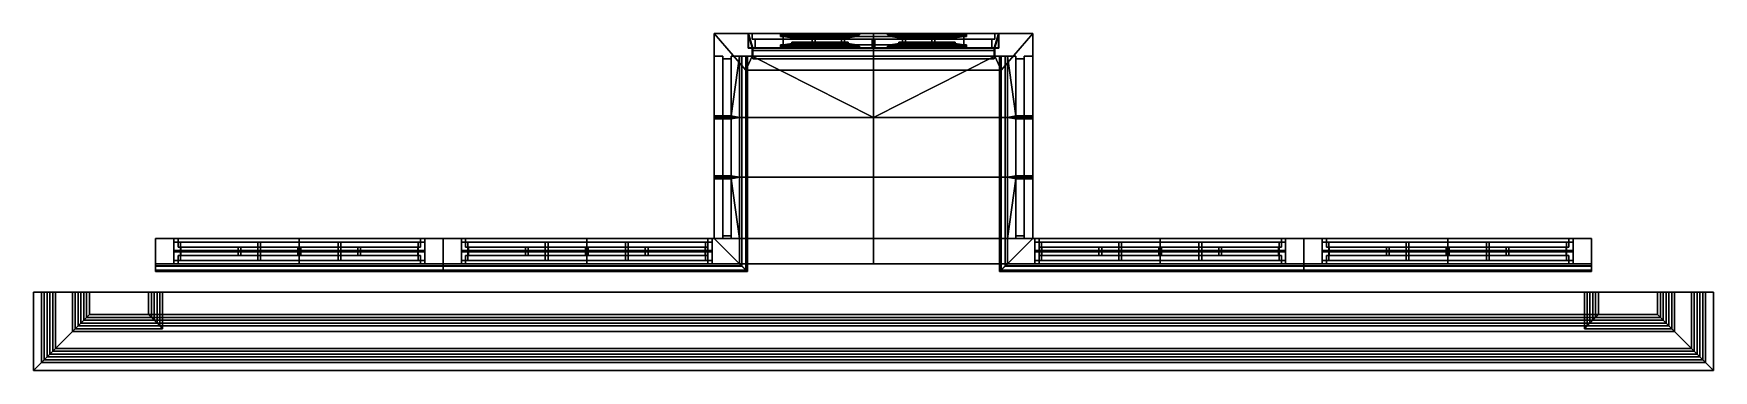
# Model space of a CAD drawing. Extents: x -0.47 to 5.49, y -0.28 to 0.92.
import ezdxf

# ---------------------------------------------------------------- set-up
doc = ezdxf.new("R2010")
doc.units = 0

msp = doc.modelspace()

# ---------------------------------------------------------------- meshes
mesh = msp.add_polyface()
corners = [(2.06, 0.8375, 0.6142), (2.06, 0.8375, 0.6442), (2.06, 0.0725, 0.6442), (2.06, 0.0725, 0.6142), (2.055, 0.0775, 0.6142), (2.055, 0.8375, 0.6142), (2.0325, 0.1, 0.6467), (2.0325, 0.8375, 0.6467), (2.055, 0.0775, 0.6067), (2.055, 0.8375, 0.6067), (2.0325, 0.8375, 0.6972), (2.0325, 0.19, 0.6972), (2.04, 0.0925, 0.5917), (2.04, 0.8375, 0.5917), (2.0325, 0.1, 0.5917), (2.0325, 0.8375, 0.5917), (2.055, 0.8375, 0.205), (2.0398, 0.8375, 0.225), (2.0398, 0.0927, 0.225), (2.055, 0.0775, 0.205), (2.0325, 0.1, 0.225), (2.0325, 0.8375, 0.225), (2.0025, 0.4025, 0.7072), (2.0025, 0.2, 0.7072), (2.0025, 0.19, 0.6972), (2.0025, 0.4025, 0.6972), (2.0025, 0.4125, 0.7072), (2.055, 0.0775, 0.025), (2.055, 0.7875, 0.025), (2.055, 0.7875, 0), (2.055, 0.0775, 0), (1.9425, 0.19, 0), (1.9425, 0.9175, 0), (2.0025, 0.4125, 1.1461), (2.0025, 0.4025, 1.1461), (2.0025, 0.4025, 1.1561), (2.0025, 0.2, 1.1561), (2.0025, 0.2, 1.1461), (2.0025, 0.4125, 1.1561), (2.0025, 0.4125, 1.5956), (2.0025, 0.4025, 1.5956), (2.0325, 0.19, 2.055), (2.0325, 0.4075, 2.055), (2.0325, 0.4075, 2.105), (2.0325, 0.19, 2.105), (2.0025, 0.4025, 1.6056), (2.0025, 0.2, 1.6056), (2.0025, 0.2, 1.5956), (2.0025, 0.4125, 1.6056), (2.0025, 0.2, 2.045), (2.0025, 0.4025, 2.045), (2.0025, 0.4025, 2.055), (2.0025, 0.19, 2.055), (2.0025, 0.4125, 2.055), (2.0025, 0.4125, 2.105), (2.0025, 0.4025, 2.105), (2.5075, 0.19, 2.52), (2.0325, 0.19, 2.52), (2.0325, 0.4075, 2.52), (2.5075, 0.4075, 2.52), (2.0025, 0.4125, 2.045), (2.0025, 0.19, 2.105), (2.0025, 0.4025, 2.115), (2.0025, 0.2, 2.115), (2.5075, 0.19, 2.545), (2.5075, 0.4075, 2.545), (1.9425, 0.4075, 2.545), (1.9425, 0.19, 2.545), (2.0025, 0.4125, 2.115), (2.0025, 0.2, 2.51), (2.0025, 0.4025, 2.51), (2.0025, 0.4075, 2.52), (2.0025, 0.19, 2.52), (2.0025, 0.4125, 2.51), (1.9725, 0.4125, 2.115), (1.9725, 0.4125, 2.51)]
mesh.append_faces([[corners[k] for k in face] for face in [(0, 1, 2, 3), (3, 4, 5, 0), (6, 2, 1, 7), (4, 8, 9, 5), (6, 7, 10, 11), (8, 12, 13, 9), (12, 14, 15, 13), (16, 17, 18, 19), (14, 20, 21, 15), (22, 23, 24, 25), (22, 25, 26), (19, 27, 28, 16), (21, 20, 18, 17), (29, 30, 31, 32), (22, 26, 33, 34), (29, 28, 27, 30), (35, 36, 37, 34), (38, 35, 34, 33), (35, 38, 39, 40), (41, 42, 43, 44), (45, 46, 47, 40), (48, 45, 40, 39), (49, 50, 51, 52), (51, 53, 42), (43, 54, 55), (56, 57, 58, 59), (45, 48, 60, 50), (61, 55, 62, 63), (64, 65, 66, 67), (50, 60, 53, 51), (55, 54, 68, 62), (69, 70, 71, 72), (73, 68, 74, 75), (62, 68, 73, 70), (73, 71, 70)]])
mesh = msp.add_polyface()
corners = [(1.9425, 0.19, 0.6467), (1.9425, 0.9175, 0.6467), (1.9425, 0.9175, 0), (1.9425, 0.19, 0), (1.9725, 0.615, 0.7072), (1.9725, 0.4125, 0.7072), (2.0025, 0.4125, 0.7072), (2.0025, 0.615, 0.7072), (1.9425, 0.4075, 0.6972), (1.9425, 0.62, 0.6972), (1.9725, 0.615, 0.6972), (1.9725, 0.4125, 0.6972), (2.0025, 0.615, 1.1461), (1.9725, 0.615, 1.1461), (2.0025, 0.625, 0.7072), (1.9725, 0.625, 0.7072), (1.9725, 0.625, 1.1461), (2.0025, 0.625, 1.1461), (1.9725, 0.4125, 1.1461), (2.0025, 0.4125, 1.1461), (1.9725, 0.625, 0.6972), (1.9725, 0.4125, 1.1561), (1.9725, 0.615, 1.1561), (1.9725, 0.625, 1.1561), (2.0025, 0.625, 1.1561), (1.9725, 0.625, 1.5956), (2.0025, 0.625, 1.5956), (2.0025, 0.4125, 1.1561), (2.0025, 0.615, 1.1561), (1.9725, 0.615, 1.5956), (2.0025, 0.615, 1.5956), (1.9425, 0.4125, 2.105), (1.9425, 0.615, 2.105), (1.9425, 0.615, 2.055), (1.9425, 0.4125, 2.055), (1.9725, 0.625, 1.6056), (1.9725, 0.615, 1.6056), (1.9725, 0.4125, 2.055), (1.9725, 0.615, 2.055), (1.9425, 0.625, 2.105), (1.9425, 0.625, 2.055), (1.9725, 0.4125, 2.105), (1.9725, 0.615, 2.105), (1.9725, 0.4075, 2.52), (1.9425, 0.4075, 2.52), (1.9425, 0.62, 2.52), (1.9725, 0.62, 2.52), (1.9425, 0.4075, 2.545), (1.9425, 0.62, 2.545), (1.9725, 0.4125, 1.6056), (1.9725, 0.4125, 1.5956), (1.9725, 0.625, 2.045), (1.9725, 0.615, 2.045), (1.9725, 0.625, 2.055), (1.9725, 0.4125, 2.045), (1.9725, 0.625, 2.105), (1.9725, 0.4125, 2.115), (1.9725, 0.615, 2.115), (1.9725, 0.615, 2.51), (1.9725, 0.4125, 2.51), (1.9725, 0.625, 2.51), (1.9725, 0.625, 2.115)]
mesh.append_faces([[corners[k] for k in face] for face in [(0, 1, 2, 3), (4, 5, 6, 7), (8, 9, 1, 0), (5, 4, 10, 11), (4, 7, 12, 13), (9, 8, 11, 10), (14, 15, 16, 17), (18, 13, 12, 19), (15, 20, 10, 4), (4, 13, 16, 15), (20, 9, 10), (21, 22, 13, 18), (23, 16, 13, 22), (24, 23, 25, 26), (22, 21, 27, 28), (22, 29, 25, 23), (22, 28, 30, 29), (31, 32, 33, 34), (35, 25, 29, 36), (37, 34, 33, 38), (32, 39, 40, 33), (41, 42, 32, 31), (43, 44, 45, 46), (45, 44, 47, 48), (49, 36, 29, 50), (51, 35, 36, 52), (53, 51, 52, 38), (38, 33, 40, 53), (37, 38, 52, 54), (42, 55, 39, 32), (42, 41, 56, 57), (58, 59, 43, 46), (57, 58, 60, 61), (42, 57, 61, 55), (58, 46, 60)]])
mesh = msp.add_polyface()
corners = [(2.0025, 0.625, 0.6972), (2.0325, 0.8375, 0.6972), (2.0025, 0.8375, 0.6972), (2.0025, 0.8275, 0.7072), (2.0025, 0.625, 0.7072), (1.9725, 0.8275, 0.7072), (2.0025, 0.8275, 1.1461), (1.9725, 0.8275, 1.1461), (1.9725, 0.625, 0.7072), (1.9425, 0.62, 0.6972), (1.9425, 0.8375, 0.6972), (1.9425, 0.9175, 0.6467), (1.9725, 0.625, 1.1461), (2.0025, 0.625, 1.1461), (2.0025, 0.8275, 1.1561), (2.0025, 0.625, 1.1561), (1.9725, 0.8275, 1.1561), (2.0025, 0.8275, 1.5956), (1.9725, 0.8275, 1.5956), (2.0025, 0.8275, 1.6056), (2.0025, 0.8375, 1.6006), (2.0325, 0.8375, 2.055), (2.0325, 0.62, 2.055), (2.0025, 0.625, 2.055), (2.0025, 0.8375, 2.055), (2.0325, 0.8375, 2.105), (2.0325, 0.62, 2.105), (1.9725, 0.8375, 0.6972), (1.9725, 0.625, 0.6972), (1.9725, 0.625, 1.1561), (1.9725, 0.625, 1.5956), (2.0025, 0.625, 1.5956), (2.0025, 0.625, 1.6056), (2.0025, 0.625, 2.045), (2.0025, 0.8275, 2.045), (1.9725, 0.8275, 1.6056), (1.9725, 0.8275, 2.045), (2.0025, 0.625, 2.105), (2.0025, 0.8375, 2.105), (1.9725, 0.625, 1.6056), (1.9725, 0.625, 2.045), (2.0025, 0.8275, 2.115), (2.0025, 0.625, 2.115), (2.0325, 0.62, 2.52), (2.0025, 0.62, 2.52), (2.0025, 0.8375, 2.52), (2.0325, 0.8375, 2.52), (1.9725, 0.625, 2.055), (1.9725, 0.8375, 2.055), (2.0025, 0.625, 2.51), (2.0025, 0.8275, 2.51), (1.9725, 0.8275, 2.115), (1.9725, 0.8275, 2.51), (1.9425, 0.625, 2.055), (1.9425, 0.8375, 2.055), (1.9725, 0.8375, 2.105), (1.9725, 0.625, 2.105), (1.9725, 0.625, 2.115), (1.9425, 0.625, 2.105), (1.9425, 0.8375, 2.105), (1.9425, 0.9175, 2.545), (1.9425, 0.8375, 2.52), (1.9425, 0.62, 2.52), (1.9425, 0.62, 2.545), (1.9725, 0.62, 2.52), (1.9725, 0.8375, 2.52), (1.9725, 0.625, 2.51)]
mesh.append_faces([[corners[k] for k in face] for face in [(0, 1, 2), (0, 2, 3, 4), (5, 3, 6, 7), (5, 8, 4, 3), (9, 10, 11), (12, 7, 6, 13), (13, 6, 14, 15), (16, 14, 17, 18), (19, 17, 20), (21, 22, 23, 24), (25, 26, 22, 21), (8, 5, 27, 28), (10, 9, 28, 27), (29, 16, 7, 12), (16, 29, 15, 14), (30, 18, 17, 31), (31, 17, 19, 32), (33, 34, 24, 23), (35, 19, 34, 36), (37, 26, 25, 38), (39, 35, 18, 30), (35, 39, 32, 19), (36, 34, 33, 40), (41, 42, 37, 38), (43, 44, 45, 46), (36, 40, 47, 48), (49, 50, 45, 44), (51, 41, 50, 52), (47, 53, 54, 48), (55, 56, 57, 51), (58, 59, 54, 53), (60, 61, 62, 63), (64, 62, 61, 65), (59, 58, 56, 55), (52, 66, 64, 65)]])
mesh = msp.add_polyface()
corners = [(2.0325, 0.8375, 0.6972), (2.0325, 0.8375, 0.6467), (2.06, 0.8375, 0.6442), (2.0775, 0.8375, 0.6467), (2.0325, 0.8375, 1.1511), (2.0775, 0.8375, 1.1511), (2.055, 0.8375, 0.6067), (2.04, 0.8375, 0.5917), (2.0398, 0.8375, 0.225), (2.055, 0.8375, 0.205), (2.0025, 0.8375, 1.1511), (2.0025, 0.8375, 0.6972), (2.0775, 0.8375, 1.6006), (2.0325, 0.8375, 1.6006), (2.0325, 0.8375, 0.5917), (2.0325, 0.8375, 0.225), (2.0025, 0.8275, 1.1461), (2.0025, 0.8275, 0.7072), (2.0025, 0.8375, 1.6006), (1.9425, 0.9175, 0), (1.9425, 0.9175, 0.6467), (2.0625, 0.9175, 0.6467), (2.0625, 0.9175, 0.025), (2.0025, 0.8275, 1.1561), (2.0025, 0.8275, 1.5956), (2.0325, 0.8375, 2.055), (2.0025, 0.8375, 2.055), (2.0625, 0.9175, 1.1511), (1.9425, 0.9175, 1.1511), (1.9725, 0.8275, 0.7072), (1.9725, 0.8275, 1.1461), (1.9725, 0.8375, 1.1511), (1.9725, 0.8375, 0.6972), (2.0025, 0.8275, 1.6056), (2.0025, 0.8275, 2.045), (1.9425, 0.8375, 1.1511), (1.9425, 0.8375, 0.6972), (2.0625, 0.9175, 1.6006), (1.9425, 0.9175, 1.6006), (1.9725, 0.8275, 1.1561), (1.9725, 0.8275, 1.5956), (1.9725, 0.8375, 1.6006), (2.0025, 0.8375, 2.52), (2.0025, 0.8375, 2.105), (2.0325, 0.8375, 2.105), (2.0325, 0.8375, 2.52), (1.9425, 0.8375, 1.6006), (2.0625, 0.9175, 2.07), (1.9425, 0.9175, 2.07), (1.9725, 0.8275, 1.6056), (1.9725, 0.8275, 2.045), (1.9725, 0.8375, 2.055), (2.0025, 0.8275, 2.51), (2.0025, 0.8275, 2.115), (1.9425, 0.8375, 2.055), (1.9425, 0.9175, 2.545), (1.9425, 0.8375, 2.105), (2.0775, 0.9175, 2.105), (2.0775, 0.9175, 2.52), (1.9425, 0.8375, 2.52), (1.9725, 0.8375, 2.105), (1.9725, 0.8275, 2.115), (1.9725, 0.8275, 2.51), (1.9725, 0.8375, 2.52)]
mesh.append_faces([[corners[k] for k in face] for face in [(0, 1, 2, 3), (4, 0, 3, 5), (6, 7, 8, 9), (4, 10, 11, 0), (5, 12, 13, 4), (14, 15, 8, 7), (11, 10, 16, 17), (13, 18, 10, 4), (19, 20, 21, 22), (23, 16, 10), (10, 18, 24, 23), (25, 26, 18, 13), (27, 21, 20, 28), (29, 30, 31, 32), (33, 18, 26, 34), (35, 28, 20, 36), (37, 27, 28, 38), (35, 36, 32, 31), (31, 30, 39), (39, 40, 41, 31), (42, 43, 44, 45), (38, 28, 35, 46), (47, 37, 38, 48), (31, 41, 46, 35), (41, 40, 49), (41, 49, 50, 51), (52, 53, 43, 42), (48, 38, 46, 54), (55, 47, 48), (41, 51, 54, 46), (48, 54, 56), (57, 47, 55, 58), (56, 59, 55, 48), (60, 61, 62, 63), (63, 59, 56, 60)]])
mesh = msp.add_polyface()
corners = [(2.0775, 0.8375, 0.025), (2.5075, 0.8375, 0.025), (2.5075, 0.8655, 0.025), (2.0775, 0.8655, 0.025), (2.055, 0.7875, 0.025), (2.5075, 0.7875, 0.025), (2.055, 0.7875, 0), (2.5075, 0.7875), (1.9425, 0.9175, 0), (2.5075, 0.9175), (2.0775, 0.8655, 2.055), (2.5075, 0.8655, 2.055), (2.5075, 0.8375, 2.055), (2.0775, 0.8375, 2.055), (2.5075, 0.8375, 2.105), (2.0775, 0.8375, 2.105), (2.0625, 0.8655, 2.07), (2.5075, 0.8655, 2.07), (2.5075, 0.8675, 2.105), (2.0775, 0.8675, 2.105), (2.0625, 0.9175, 2.07), (2.5075, 0.9175, 2.07), (2.3, 0.8675, 2.115), (2.29, 0.8675, 2.115), (2.0775, 0.8675, 2.52), (2.5075, 0.8675, 2.52), (2.5075, 0.62, 2.52), (2.0775, 0.8375, 2.52), (2.3, 0.8675, 2.51), (2.29, 0.8675, 2.51), (2.3, 0.8975, 2.115), (2.3, 0.8975, 2.51), (2.29, 0.8975, 2.51), (2.29, 0.8975, 2.115), (1.9425, 0.9175, 2.545), (1.9425, 0.62, 2.545), (2.5075, 0.62, 2.545), (2.5075, 0.9175, 2.545), (2.4575, 0.8725, 0.225), (2.1775, 0.8725, 0.225), (2.1775, 0.8675, 0.225), (2.4575, 0.8675, 0.225), (2.1875, 0.8725, 0.235), (2.4475, 0.8725, 0.235), (2.4575, 0.8675, 0.62), (2.1775, 0.8675, 0.82), (2.1775, 0.8675, 0.62), (2.4475, 0.8775, 0.235), (2.1875, 0.8775, 0.235), (2.1775, 0.8725, 0.62), (2.4575, 0.8725, 0.62), (2.1875, 0.8725, 0.61), (2.4475, 0.8725, 0.61), (2.4175, 0.8825, 0.265), (2.2175, 0.8825, 0.265), (2.1875, 0.8775, 0.61), (2.4475, 0.8775, 0.61), (2.4175, 0.8875, 0.265), (2.2175, 0.8875, 0.265), (2.4042, 0.8775, 0.83), (2.3942, 0.8775, 0.83), (2.1775, 0.8775, 0.82), (2.3942, 0.8775, 1.885), (2.4042, 0.8775, 1.885), (2.1775, 0.8775, 1.895), (2.2175, 0.8875, 0.58), (2.2175, 0.8825, 0.58), (2.4175, 0.8825, 0.58), (2.4175, 0.8875, 0.58), (2.1875, 0.8775, 0.83), (2.3942, 0.8775, 1.185), (2.1875, 0.8775, 1.185), (2.1875, 0.8775, 1.175), (2.3942, 0.8775, 1.175), (2.3942, 0.8775, 1.54), (2.1875, 0.8775, 1.54), (2.1875, 0.8775, 1.53), (2.3942, 0.8775, 1.53), (2.1875, 0.8775, 1.885)]
mesh.append_faces([[corners[k] for k in face] for face in [(0, 1, 2, 3), (4, 5, 1, 0), (6, 7, 5, 4), (8, 9, 7, 6), (10, 11, 12, 13), (13, 12, 14, 15), (16, 17, 11, 10), (15, 14, 18, 19), (20, 21, 17, 16), (19, 18, 22, 23), (24, 25, 26, 27), (23, 22, 28, 29), (29, 28, 25, 24), (28, 22, 30, 31), (23, 29, 32, 33), (34, 35, 36, 37), (38, 39, 40, 41), (42, 39, 38, 43), (44, 45, 46), (47, 48, 42, 43), (44, 46, 49, 50), (50, 49, 51, 52), (53, 54, 48, 47), (52, 51, 55, 56), (57, 58, 54, 53), (59, 60, 61), (62, 63, 64), (65, 66, 54, 58), (56, 55, 66, 67), (57, 68, 65, 58), (60, 69, 61), (70, 71, 72, 73), (74, 75, 76, 77), (62, 64, 78), (67, 66, 65, 68)]])
mesh = msp.add_polyface()
corners = [(2.0775, 0.8655, 0.025), (2.5075, 0.8655, 0.025), (2.5075, 0.9175, 0.025), (2.0625, 0.9175, 0.025), (2.5075, 0.9175), (1.9425, 0.9175, 0), (2.5075, 0.9175, 2.105), (2.5075, 0.9175, 2.07), (2.0625, 0.9175, 2.07), (2.0775, 0.9175, 2.105), (2.0775, 0.8975, 2.105), (2.5075, 0.8975, 2.105), (1.9425, 0.9175, 2.545), (2.5075, 0.9175, 2.545), (2.5075, 0.9175, 2.52), (2.0775, 0.9175, 2.52), (2.29, 0.8975, 2.115), (2.3, 0.8975, 2.115), (2.29, 0.8975, 2.51), (2.3, 0.8975, 2.51), (2.5075, 0.8975, 2.52), (2.0775, 0.8975, 2.52), (2.1775, 0.9175, 0.225), (2.4575, 0.9175, 0.225), (2.0645, 0.9175, 0.027), (2.1775, 0.9125, 0.225), (2.4575, 0.9125, 0.225), (2.1875, 0.9125, 0.235), (2.4475, 0.9125, 0.235), (2.4575, 0.9125, 0.62), (2.1775, 0.9125, 0.62), (2.1775, 0.9175, 0.62), (2.4575, 0.9175, 0.62), (2.1775, 0.9175, 0.82), (2.1875, 0.9075, 0.235), (2.4475, 0.9075, 0.235), (2.1875, 0.9125, 0.61), (2.4475, 0.9125, 0.61), (2.2175, 0.9025, 0.265), (2.4175, 0.9025, 0.265), (2.4475, 0.9075, 0.61), (2.1875, 0.9075, 0.61), (2.1775, 0.9075, 0.82), (2.3942, 0.9075, 0.83), (2.4042, 0.9075, 0.83), (2.2175, 0.8975, 0.265), (2.4175, 0.8975, 0.265), (2.4175, 0.9025, 0.58), (2.2175, 0.9025, 0.58), (2.1875, 0.9075, 0.83), (2.2175, 0.8975, 0.58), (2.4175, 0.8975, 0.58), (2.3942, 0.8775, 1.185), (2.3942, 0.9075, 1.185), (2.1875, 0.9075, 1.185), (2.1875, 0.8775, 1.185), (2.3942, 0.9075, 1.53), (2.3942, 0.8775, 1.53), (2.1875, 0.8775, 1.53), (2.1875, 0.9075, 1.53), (2.3942, 0.9075, 1.175), (2.1875, 0.9075, 1.175), (2.1875, 0.9075, 1.54), (2.3942, 0.9075, 1.54), (2.4042, 0.9075, 1.885), (2.3942, 0.9075, 1.885), (2.1775, 0.9075, 1.895), (2.1875, 0.8775, 0.83), (2.3942, 0.8775, 0.83), (2.3942, 0.8775, 1.175), (2.1875, 0.8775, 1.175), (2.3942, 0.8775, 1.54), (2.1875, 0.8775, 1.54), (2.1875, 0.9075, 1.885), (2.3942, 0.8775, 1.885), (2.1875, 0.8775, 1.885)]
mesh.append_faces([[corners[k] for k in face] for face in [(0, 1, 2, 3), (3, 2, 4, 5), (6, 7, 8, 9), (10, 11, 6, 9), (12, 13, 14, 15), (16, 17, 11, 10), (17, 16, 18, 19), (15, 14, 20, 21), (21, 20, 19, 18), (22, 23, 24), (23, 22, 25, 26), (27, 28, 26, 25), (29, 30, 31, 32), (32, 31, 33), (28, 27, 34, 35), (36, 30, 29, 37), (35, 34, 38, 39), (40, 41, 36, 37), (42, 43, 44), (39, 38, 45, 46), (47, 48, 41, 40), (42, 49, 43), (48, 50, 45, 38), (45, 50, 51, 46), (51, 50, 48, 47), (52, 53, 54, 55), (56, 57, 58, 59), (60, 61, 54, 53), (56, 59, 62, 63), (64, 65, 66), (67, 68, 43, 49), (60, 69, 70, 61), (71, 63, 62, 72), (65, 73, 66), (65, 74, 75, 73)]])
mesh = msp.add_polyface()
corners = [(2.0625, 0.9175, 0.025), (2.0625, 0.9175, 0.6467), (2.0625, 0.8655, 0.6467), (2.0625, 0.8655, 0.025), (2.0775, 0.8655, 0.025), (2.0625, 0.8655, 1.1511), (2.0625, 0.9175, 1.1511), (2.0625, 0.8655, 1.6006), (2.0625, 0.9175, 1.6006), (2.0625, 0.8655, 2.07), (2.0625, 0.9175, 2.07), (2.0875, 0.8675, 2.115), (2.0875, 0.8975, 2.115), (2.0875, 0.8975, 2.51), (2.0875, 0.8675, 2.51), (2.29, 0.8675, 2.115), (2.29, 0.8975, 2.115), (2.29, 0.8975, 2.51), (2.29, 0.8675, 2.51), (2.0775, 0.8975, 2.105), (2.0775, 0.8975, 2.52), (2.0775, 0.9175, 2.105), (2.0775, 0.9175, 2.52), (2.0645, 0.8675, 0.027), (2.0645, 0.9175, 0.027), (2.0795, 0.8675, 0.027), (2.0645, 0.8675, 0.075), (2.1775, 0.9175, 0.225), (2.1775, 0.9175, 0.62), (2.0645, 0.8675, 2.068), (2.0645, 0.9175, 2.068), (2.1775, 0.9125, 0.62), (2.1775, 0.9125, 0.225), (2.1775, 0.9175, 0.82), (2.1875, 0.9125, 0.61), (2.1875, 0.9125, 0.235), (2.1775, 0.9175, 1.895), (2.1775, 0.9075, 1.895), (2.1775, 0.9075, 0.82), (2.1875, 0.9075, 0.61), (2.1875, 0.9075, 0.235), (2.1875, 0.9075, 1.53), (2.1875, 0.9075, 1.185), (2.2175, 0.9025, 0.58), (2.2175, 0.9025, 0.265), (2.1875, 0.8775, 1.53), (2.1875, 0.8775, 1.185), (2.1875, 0.9075, 1.175), (2.1875, 0.9075, 1.54), (2.2175, 0.8825, 0.265), (2.2175, 0.8825, 0.58), (2.1875, 0.8775, 0.61), (2.1875, 0.8775, 0.235), (2.1875, 0.9075, 0.83), (2.1875, 0.9075, 1.885), (2.1875, 0.8775, 1.175), (2.1775, 0.8775, 0.82), (2.1875, 0.8775, 1.54), (2.1775, 0.8775, 1.895), (2.1875, 0.8775, 0.83), (2.1875, 0.8775, 1.885)]
mesh.append_faces([[corners[k] for k in face] for face in [(0, 1, 2, 3), (4, 0, 3), (5, 2, 1, 6), (7, 5, 6, 8), (9, 7, 8, 10), (11, 12, 13, 14), (12, 11, 15, 16), (14, 13, 17, 18), (13, 12, 19, 20), (21, 22, 20, 19), (16, 19, 12), (20, 17, 13), (23, 24, 25), (24, 23, 26), (27, 24, 28), (24, 26, 29, 30), (27, 28, 31, 32), (24, 30, 33, 28), (32, 31, 34, 35), (33, 30, 36), (37, 38, 33, 36), (35, 34, 39, 40), (41, 42, 38, 37), (40, 39, 43, 44), (45, 46, 42, 41), (42, 47, 38), (48, 41, 37), (49, 50, 51, 52), (53, 38, 47), (37, 54, 48), (55, 46, 56), (57, 58, 45), (53, 47, 55, 59), (57, 48, 54, 60), (59, 55, 56), (60, 58, 57)]])
mesh = msp.add_polyface()
corners = [(2.5075, 0.8675, 2.105), (2.5075, 0.8675, 2.115), (2.5025, 0.8675, 2.115), (2.5075, 0.8675, 2.52), (2.5025, 0.8675, 2.51), (2.5075, 0.8675, 2.51), (2.5075, 0.8975, 2.115), (2.5075, 0.8975, 2.105), (2.5025, 0.8975, 2.115), (2.5025, 0.8975, 2.51), (2.5075, 0.8975, 2.52), (2.5075, 0.8975, 2.51), (2.0795, 0.8275, 0.027), (2.0795, 0.8675, 0.027), (2.9355, 0.8675, 0.027), (2.9355, 0.8275, 0.027), (2.0645, 0.9175, 0.027), (2.9505, 0.9175, 0.027), (2.9355, 0.8275, 0.045), (2.0795, 0.8275, 0.045), (2.5575, 0.9175, 0.225), (2.4575, 0.9175, 0.225), (2.9355, 0.8575, 0.075), (2.0795, 0.8575, 0.075), (2.9355, 0.8675, 0.075), (2.0795, 0.8675, 0.075), (2.4575, 0.9175, 0.62), (2.5575, 0.9175, 0.62), (2.5575, 0.8675, 0.225), (2.4575, 0.8675, 0.225), (2.1775, 0.9175, 0.82), (2.8375, 0.9175, 0.82), (2.5575, 0.8675, 0.62), (2.4575, 0.8675, 0.62), (2.1775, 0.9075, 0.82), (2.8375, 0.9075, 0.82), (2.9505, 0.8675, 2.068), (2.9505, 0.9175, 2.068), (2.0645, 0.9175, 2.068), (2.0645, 0.8675, 2.068), (2.8375, 0.8675, 0.82), (2.1775, 0.8675, 0.82), (2.4042, 0.9075, 0.83), (2.6108, 0.9075, 0.83), (2.8375, 0.9175, 1.895), (2.1775, 0.9175, 1.895), (2.1775, 0.8675, 1.895), (2.8375, 0.8675, 1.895), (2.8375, 0.8775, 0.82), (2.1775, 0.8775, 0.82), (2.8375, 0.9075, 1.895), (2.1775, 0.9075, 1.895), (2.4042, 0.8775, 0.83), (2.6108, 0.8775, 0.83), (2.1775, 0.8775, 1.895), (2.8375, 0.8775, 1.895), (2.6108, 0.9075, 1.885), (2.4042, 0.9075, 1.885), (2.4042, 0.8775, 1.885), (2.6108, 0.8775, 1.885), (2.6108, 0.9075, 1.175), (2.6108, 0.8775, 1.175), (2.4042, 0.8775, 1.175), (2.4042, 0.9075, 1.175), (2.4042, 0.9075, 1.185), (2.6108, 0.9075, 1.185), (2.6108, 0.8775, 1.185), (2.4042, 0.8775, 1.185), (2.4042, 0.9075, 1.54), (2.6108, 0.9075, 1.54), (2.6108, 0.9075, 1.53), (2.4042, 0.9075, 1.53), (2.6108, 0.8775, 1.54), (2.4042, 0.8775, 1.54), (2.4042, 0.8775, 1.53), (2.6108, 0.8775, 1.53)]
mesh.append_faces([[corners[k] for k in face] for face in [(0, 1, 2), (3, 4, 5), (6, 7, 8), (9, 10, 11), (12, 13, 14, 15), (16, 17, 14, 13), (18, 19, 12, 15), (20, 17, 16, 21), (19, 18, 22, 23), (23, 22, 24, 25), (21, 26, 27, 20), (25, 24, 28, 29), (27, 26, 30, 31), (28, 32, 33, 29), (31, 30, 34, 35), (36, 37, 38, 39), (40, 41, 33, 32), (35, 34, 42, 43), (38, 37, 44, 45), (46, 47, 36, 39), (48, 49, 41, 40), (50, 51, 45, 44), (52, 53, 43, 42), (47, 46, 54, 55), (49, 48, 53, 52), (51, 50, 56, 57), (55, 54, 58, 59), (56, 59, 58, 57), (60, 61, 62, 63), (64, 65, 60, 63), (66, 67, 62, 61), (68, 69, 70, 71), (72, 69, 68, 73), (66, 65, 64, 67), (72, 73, 74, 75), (70, 75, 74, 71)]])
mesh = msp.add_polyface()
corners = [(2.3, 0.8675, 2.115), (2.5075, 0.8675, 2.105), (2.5025, 0.8675, 2.115), (2.5025, 0.8975, 2.115), (2.3, 0.8975, 2.115), (2.5075, 0.8675, 2.52), (2.3, 0.8675, 2.51), (2.5025, 0.8675, 2.51), (2.3, 0.8975, 2.51), (2.5025, 0.8975, 2.51), (2.5075, 0.8675, 2.115), (2.5075, 0.8675, 2.51), (2.5075, 0.8975, 2.105), (2.5075, 0.8975, 2.52), (2.5075, 0.8975, 2.115), (2.5075, 0.8975, 2.51), (2.4575, 0.9125, 0.225), (2.4575, 0.9125, 0.62), (2.4575, 0.9175, 0.62), (2.4575, 0.9175, 0.225), (2.4475, 0.9125, 0.235), (2.4475, 0.9125, 0.61), (2.4575, 0.8675, 0.225), (2.4575, 0.8675, 0.62), (2.4575, 0.8725, 0.62), (2.4575, 0.8725, 0.225), (2.4475, 0.9075, 0.235), (2.4475, 0.9075, 0.61), (2.4475, 0.8725, 0.61), (2.4475, 0.8725, 0.235), (2.4175, 0.9025, 0.265), (2.4175, 0.9025, 0.58), (2.4475, 0.8775, 0.61), (2.4475, 0.8775, 0.235), (2.4175, 0.8975, 0.58), (2.4175, 0.8975, 0.265), (2.3942, 0.9075, 0.83), (2.3942, 0.9075, 1.175), (2.4042, 0.9075, 1.175), (2.4042, 0.9075, 0.83), (2.4042, 0.8775, 1.175), (2.4042, 0.8775, 0.83), (2.4175, 0.8825, 0.58), (2.4175, 0.8825, 0.265), (2.3942, 0.8775, 0.83), (2.3942, 0.8775, 1.175), (2.3942, 0.9075, 1.185), (2.4042, 0.9075, 1.185), (2.4175, 0.8875, 0.58), (2.4175, 0.8875, 0.265), (2.3942, 0.9075, 1.53), (2.3942, 0.8775, 1.185), (2.3942, 0.8775, 1.53), (2.4042, 0.9075, 1.53), (2.3942, 0.9075, 1.54), (2.4042, 0.9075, 1.54), (2.4042, 0.8775, 1.54), (2.4042, 0.9075, 1.885), (2.4042, 0.8775, 1.885), (2.3942, 0.9075, 1.885), (2.4042, 0.8775, 1.185), (2.3942, 0.8775, 1.885), (2.3942, 0.8775, 1.54), (2.4042, 0.8775, 1.53)]
mesh.append_faces([[corners[k] for k in face] for face in [(0, 1, 2), (3, 4, 0, 2), (5, 6, 7), (8, 9, 7, 6), (2, 10, 11, 7), (3, 12, 4), (2, 7, 9, 3), (8, 13, 9), (14, 3, 9, 15), (16, 17, 18, 19), (17, 16, 20, 21), (22, 23, 24, 25), (26, 27, 21, 20), (28, 29, 25, 24), (30, 31, 27, 26), (29, 28, 32, 33), (34, 31, 30, 35), (36, 37, 38, 39), (39, 38, 40, 41), (33, 32, 42, 43), (44, 45, 37, 36), (38, 37, 46, 47), (41, 40, 45, 44), (42, 48, 49, 43), (50, 46, 51, 52), (53, 50, 54, 55), (56, 55, 57, 58), (55, 54, 59, 57), (53, 47, 46, 50), (45, 40, 60, 51), (58, 61, 62, 56), (52, 51, 60, 63), (52, 63, 56, 62), (54, 62, 61, 59), (63, 60, 47, 53)]])
mesh = msp.add_polyface()
corners = [(2.955, 0.0725, 0.6142), (2.955, 0.0725, 0.6442), (2.955, 0.8375, 0.6442), (2.955, 0.8375, 0.6142), (2.96, 0.8375, 0.6142), (2.96, 0.0775, 0.6142), (2.9825, 0.1, 0.6467), (2.9825, 0.8375, 0.6467), (2.96, 0.8375, 0.6067), (2.96, 0.0775, 0.6067), (2.9825, 0.19, 0.6972), (2.9825, 0.8375, 0.6972), (2.975, 0.8375, 0.5917), (2.975, 0.0925, 0.5917), (3.0125, 0.625, 0.6972), (3.0125, 0.4025, 0.6972), (2.9825, 0.8375, 0.5917), (2.9825, 0.1, 0.5917), (3.0125, 0.4125, 0.7072), (3.0125, 0.615, 0.7072), (2.96, 0.0775, 0.205), (2.9753, 0.0927, 0.225), (2.9753, 0.8375, 0.225), (2.96, 0.8375, 0.205), (2.9825, 0.8375, 0.225), (2.9825, 0.1, 0.225), (3.0425, 0.4125, 0.7072), (3.0425, 0.615, 0.7072), (2.96, 0.7875, 0.025), (2.96, 0.0775, 0.025), (3.0725, 0.9175), (3.0725, 0.19), (2.96, 0.0775), (2.96, 0.7875), (3.0425, 0.4125, 1.1461), (3.0125, 0.4125, 1.1461), (3.0425, 0.615, 1.1461), (3.0125, 0.615, 1.1461), (2.9825, 0.4075, 2.105), (2.9825, 0.62, 2.105), (2.9825, 0.62, 2.055), (2.9825, 0.4075, 2.055), (3.0125, 0.4125, 1.1561), (3.0125, 0.615, 1.1561), (3.0125, 0.615, 2.055), (3.0125, 0.4125, 2.055), (3.0125, 0.4125, 2.105), (3.0125, 0.615, 2.105), (2.5075, 0.62, 2.52), (2.9825, 0.62, 2.52), (2.9825, 0.4075, 2.52), (2.5075, 0.4075, 2.52), (3.0125, 0.4025, 2.055), (3.0125, 0.4125, 1.6056), (3.0125, 0.615, 1.6056), (3.0125, 0.615, 1.5956), (3.0125, 0.4125, 1.5956), (3.0125, 0.615, 2.045), (3.0125, 0.4125, 2.045), (3.0125, 0.4125, 2.115), (3.0125, 0.615, 2.115), (3.0125, 0.4025, 2.105), (3.0125, 0.62, 2.52), (3.0125, 0.4075, 2.52), (3.0125, 0.4025, 2.115), (3.0125, 0.615, 2.51), (3.0125, 0.4125, 2.51), (3.0725, 0.4075, 2.545), (3.0725, 0.62, 2.545), (2.5075, 0.62, 2.545), (2.5075, 0.4075, 2.545), (3.0125, 0.4025, 2.51)]
mesh.append_faces([[corners[k] for k in face] for face in [(0, 1, 2, 3), (3, 4, 5, 0), (1, 6, 7, 2), (4, 8, 9, 5), (10, 11, 7, 6), (8, 12, 13, 9), (14, 11, 10, 15), (12, 16, 17, 13), (18, 19, 14, 15), (20, 21, 22, 23), (16, 24, 25, 17), (19, 18, 26, 27), (23, 28, 29, 20), (22, 21, 25, 24), (30, 31, 32, 33), (34, 26, 18, 35), (36, 37, 19, 27), (32, 29, 28, 33), (35, 37, 36, 34), (38, 39, 40, 41), (42, 43, 37, 35), (40, 44, 45, 41), (46, 47, 39, 38), (48, 49, 50, 51), (41, 45, 52), (53, 54, 55, 56), (45, 44, 57, 58), (59, 60, 47, 46), (61, 46, 38), (50, 49, 62, 63), (64, 59, 46, 61), (63, 62, 65, 66), (67, 68, 69, 70), (71, 66, 59, 64), (71, 63, 66)]])
mesh = msp.add_polyface()
corners = [(2.5125, 0.8675, 2.115), (2.5075, 0.8675, 2.105), (2.715, 0.8675, 2.115), (2.5075, 0.8675, 2.115), (2.715, 0.8975, 2.115), (2.5125, 0.8975, 2.115), (2.5125, 0.8675, 2.51), (2.715, 0.8675, 2.51), (2.5075, 0.8675, 2.52), (2.5125, 0.8975, 2.51), (2.715, 0.8975, 2.51), (2.5075, 0.8675, 2.51), (2.5075, 0.8975, 2.105), (2.5075, 0.8975, 2.52), (2.5075, 0.8975, 2.115), (2.5075, 0.8975, 2.51), (2.5575, 0.9175, 0.225), (2.5575, 0.9175, 0.62), (2.5575, 0.9125, 0.62), (2.5575, 0.9125, 0.225), (2.5675, 0.9125, 0.61), (2.5675, 0.9125, 0.235), (2.5575, 0.8725, 0.225), (2.5575, 0.8725, 0.62), (2.5575, 0.8675, 0.62), (2.5575, 0.8675, 0.225), (2.5675, 0.9075, 0.61), (2.5675, 0.9075, 0.235), (2.5675, 0.8725, 0.235), (2.5675, 0.8725, 0.61), (2.5975, 0.9025, 0.58), (2.5975, 0.9025, 0.265), (2.5675, 0.8775, 0.235), (2.5675, 0.8775, 0.61), (2.6108, 0.8775, 0.83), (2.6108, 0.8775, 1.175), (2.6108, 0.9075, 1.175), (2.6108, 0.9075, 0.83), (2.6208, 0.9075, 1.175), (2.6208, 0.9075, 0.83), (2.5975, 0.8975, 0.58), (2.5975, 0.8975, 0.265), (2.5975, 0.8825, 0.265), (2.5975, 0.8825, 0.58), (2.6208, 0.8775, 0.83), (2.6208, 0.8775, 1.175), (2.6108, 0.9075, 1.185), (2.6208, 0.9075, 1.185), (2.5975, 0.8875, 0.58), (2.5975, 0.8875, 0.265), (2.6208, 0.9075, 1.54), (2.6108, 0.9075, 1.54), (2.6108, 0.9075, 1.885), (2.6208, 0.9075, 1.885), (2.6108, 0.8775, 1.54), (2.6108, 0.8775, 1.885), (2.6208, 0.8775, 1.185), (2.6108, 0.8775, 1.185), (2.6208, 0.9075, 1.53), (2.6108, 0.9075, 1.53), (2.6208, 0.8775, 1.885), (2.6208, 0.8775, 1.54), (2.6108, 0.8775, 1.53), (2.6208, 0.8775, 1.53)]
mesh.append_faces([[corners[k] for k in face] for face in [(0, 1, 2), (0, 3, 1), (0, 2, 4, 5), (6, 7, 8), (7, 6, 9, 10), (6, 11, 3, 0), (4, 12, 5), (5, 9, 6, 0), (11, 6, 8), (9, 13, 10), (5, 12, 14), (15, 9, 5, 14), (15, 13, 9), (16, 17, 18, 19), (20, 21, 19, 18), (22, 23, 24, 25), (21, 20, 26, 27), (23, 22, 28, 29), (27, 26, 30, 31), (32, 33, 29, 28), (34, 35, 36, 37), (37, 36, 38, 39), (30, 40, 41, 31), (42, 43, 33, 32), (44, 45, 35, 34), (38, 36, 46, 47), (48, 43, 42, 49), (50, 51, 52, 53), (51, 54, 55, 52), (35, 45, 56, 57), (58, 47, 46, 59), (58, 59, 51, 50), (60, 55, 54, 61), (62, 57, 56, 63), (59, 46, 57, 62)]])
mesh = msp.add_polyface()
corners = [(2.725, 0.8675, 2.115), (2.715, 0.8675, 2.115), (2.5075, 0.8675, 2.105), (2.9375, 0.8675, 2.105), (2.725, 0.8675, 2.51), (2.715, 0.8675, 2.51), (2.9375, 0.8675, 2.52), (2.5075, 0.8675, 2.52), (2.715, 0.8975, 2.51), (2.715, 0.8975, 2.115), (2.725, 0.8975, 2.51), (2.725, 0.8975, 2.115), (2.8375, 0.9175, 0.225), (2.5575, 0.9175, 0.225), (2.5575, 0.9125, 0.225), (2.8375, 0.9125, 0.225), (2.5675, 0.9125, 0.235), (2.8275, 0.9125, 0.235), (2.8375, 0.9125, 0.62), (2.5575, 0.9125, 0.62), (2.5575, 0.9175, 0.62), (2.8375, 0.9175, 0.62), (2.8375, 0.8725, 0.225), (2.5575, 0.8725, 0.225), (2.5575, 0.8675, 0.225), (2.8375, 0.8675, 0.225), (2.5675, 0.9075, 0.235), (2.8275, 0.9075, 0.235), (2.8275, 0.9125, 0.61), (2.5675, 0.9125, 0.61), (2.8275, 0.8725, 0.235), (2.5675, 0.8725, 0.235), (2.8375, 0.8675, 0.62), (2.5575, 0.8675, 0.62), (2.5575, 0.8725, 0.62), (2.8375, 0.8725, 0.62), (2.5975, 0.9025, 0.265), (2.7975, 0.9025, 0.265), (2.6208, 0.9075, 0.83), (2.8375, 0.9075, 0.82), (2.6108, 0.9075, 0.83), (2.8275, 0.9075, 0.61), (2.5675, 0.9075, 0.61), (2.8275, 0.8775, 0.235), (2.5675, 0.8775, 0.235), (2.5675, 0.8725, 0.61), (2.8275, 0.8725, 0.61), (2.5975, 0.8975, 0.265), (2.7975, 0.8975, 0.265), (2.7975, 0.9025, 0.58), (2.5975, 0.9025, 0.58), (2.7975, 0.8825, 0.265), (2.5975, 0.8825, 0.265), (2.5675, 0.8775, 0.61), (2.8275, 0.8775, 0.61), (2.6208, 0.8775, 0.83), (2.6108, 0.8775, 0.83), (2.8375, 0.8775, 0.82), (2.5975, 0.8975, 0.58), (2.7975, 0.8975, 0.58), (2.6208, 0.9075, 1.885), (2.6108, 0.9075, 1.885), (2.8375, 0.9075, 1.895), (2.6208, 0.9075, 1.175), (2.6208, 0.8775, 1.175), (2.6208, 0.8775, 1.885), (2.8375, 0.8775, 1.895), (2.6108, 0.8775, 1.885), (2.7975, 0.8875, 0.265), (2.5975, 0.8875, 0.265), (2.5975, 0.8825, 0.58), (2.7975, 0.8825, 0.58), (2.6208, 0.8775, 1.53), (2.6208, 0.8775, 1.185), (2.6208, 0.9075, 1.185), (2.6208, 0.9075, 1.53), (2.7975, 0.8875, 0.58), (2.5975, 0.8875, 0.58), (2.6208, 0.8775, 1.54), (2.6208, 0.9075, 1.54), (2.6108, 0.8775, 1.53), (2.6108, 0.8775, 1.54)]
mesh.append_faces([[corners[k] for k in face] for face in [(0, 1, 2, 3), (4, 5, 1, 0), (6, 7, 5, 4), (8, 9, 1, 5), (8, 10, 11, 9), (12, 13, 14, 15), (15, 14, 16, 17), (18, 19, 20, 21), (22, 23, 24, 25), (17, 16, 26, 27), (18, 28, 29, 19), (22, 30, 31, 23), (32, 33, 34, 35), (27, 26, 36, 37), (38, 39, 40), (41, 42, 29, 28), (43, 44, 31, 30), (45, 46, 35, 34), (37, 36, 47, 48), (49, 50, 42, 41), (51, 52, 44, 43), (46, 45, 53, 54), (55, 56, 57), (47, 58, 59, 48), (60, 61, 62), (38, 63, 64, 55), (59, 58, 50, 49), (65, 66, 67), (68, 69, 52, 51), (54, 53, 70, 71), (72, 73, 74, 75), (68, 76, 77, 69), (71, 70, 77, 76), (78, 79, 60, 65), (80, 72, 78, 81)]])
mesh = msp.add_polyface()
corners = [(2.9375, 0.8655, 0.025), (2.5075, 0.8655, 0.025), (2.5075, 0.8375, 0.025), (2.9375, 0.8375, 0.025), (2.9525, 0.9175, 0.025), (2.5075, 0.9175, 0.025), (2.5075, 0.7875, 0.025), (2.96, 0.7875, 0.025), (2.5075, 0.7875), (2.96, 0.7875), (2.5075, 0.9175), (3.0725, 0.9175), (2.9375, 0.8375, 2.055), (2.5075, 0.8375, 2.055), (2.5075, 0.8655, 2.055), (2.9375, 0.8655, 2.055), (2.9375, 0.8375, 2.105), (2.5075, 0.8375, 2.105), (2.5075, 0.8655, 2.07), (2.9525, 0.8655, 2.07), (2.9375, 0.8675, 2.105), (2.5075, 0.8675, 2.105), (2.9375, 0.8375, 2.52), (2.9825, 0.8375, 2.52), (2.9825, 0.62, 2.52), (2.5075, 0.62, 2.52), (2.5075, 0.9175, 2.07), (2.9525, 0.9175, 2.07), (2.5075, 0.8675, 2.52), (2.9375, 0.8675, 2.52), (2.9275, 0.8675, 2.115), (2.725, 0.8675, 2.115), (2.9275, 0.8675, 2.51), (2.725, 0.8675, 2.51), (2.725, 0.8975, 2.115), (2.725, 0.8975, 2.51), (2.9275, 0.8975, 2.115), (2.9275, 0.8975, 2.51), (2.5075, 0.9175, 2.545), (2.5075, 0.62, 2.545), (3.0725, 0.62, 2.545), (3.0725, 0.9175, 2.545), (2.9355, 0.8675, 0.075), (2.9505, 0.8675, 0.075), (2.8375, 0.8675, 0.225), (2.5575, 0.8675, 0.225), (2.5575, 0.8675, 0.62), (2.8375, 0.8675, 0.62), (2.8375, 0.8675, 0.82), (2.8375, 0.8725, 0.62), (2.8375, 0.8725, 0.225), (2.8375, 0.8675, 1.895), (2.8375, 0.8775, 1.895), (2.8375, 0.8775, 0.82), (2.8275, 0.8725, 0.61), (2.8275, 0.8725, 0.235), (2.8275, 0.8775, 1.53), (2.8275, 0.8775, 1.185), (2.8275, 0.8775, 0.61), (2.8275, 0.8775, 0.235), (2.8275, 0.8775, 1.175), (2.8275, 0.8775, 1.54), (2.7975, 0.8825, 0.58), (2.7975, 0.8825, 0.265), (2.6208, 0.8775, 0.83), (2.8275, 0.8775, 0.83), (2.6208, 0.8775, 1.185), (2.6208, 0.8775, 1.175), (2.6208, 0.8775, 1.54), (2.6208, 0.8775, 1.53), (2.6208, 0.8775, 1.885), (2.8275, 0.8775, 1.885), (2.7975, 0.8875, 0.58), (2.7975, 0.8875, 0.265)]
mesh.append_faces([[corners[k] for k in face] for face in [(0, 1, 2, 3), (4, 5, 1, 0), (3, 2, 6, 7), (7, 6, 8, 9), (9, 8, 10, 11), (12, 13, 14, 15), (16, 17, 13, 12), (15, 14, 18, 19), (20, 21, 17, 16), (22, 23, 24, 25), (19, 18, 26, 27), (22, 25, 28, 29), (30, 31, 20), (32, 29, 33), (34, 35, 33, 31), (34, 31, 30, 36), (33, 35, 37, 32), (38, 39, 40, 41), (42, 43, 44, 45), (46, 47, 48), (44, 47, 49, 50), (48, 51, 52, 53), (50, 49, 54, 55), (56, 57, 53, 52), (55, 54, 58, 59), (60, 53, 57), (61, 56, 52), (59, 58, 62, 63), (64, 53, 65), (57, 66, 67, 60), (61, 68, 69, 56), (70, 71, 52), (65, 53, 60), (61, 52, 71), (62, 72, 73, 63)]])
mesh = msp.add_polyface()
corners = [(3.0725, 0.9175), (2.5075, 0.9175), (2.5075, 0.9175, 0.025), (2.9525, 0.9175, 0.025), (2.9375, 0.9175, 2.105), (2.9525, 0.9175, 2.07), (2.5075, 0.9175, 2.07), (2.5075, 0.9175, 2.105), (2.5075, 0.8975, 2.105), (2.9375, 0.8975, 2.105), (2.9375, 0.9175, 2.52), (2.5075, 0.9175, 2.52), (2.5075, 0.9175, 2.545), (3.0725, 0.9175, 2.545), (2.715, 0.8975, 2.115), (2.725, 0.8975, 2.115), (2.9275, 0.8975, 2.115), (2.9275, 0.8975, 2.51), (2.725, 0.8975, 2.51), (2.9375, 0.8975, 2.52), (2.5075, 0.8975, 2.52), (2.715, 0.8975, 2.51), (2.5575, 0.9175, 0.225), (2.8375, 0.9175, 0.225), (2.9505, 0.9175, 0.027), (2.8375, 0.9175, 0.62), (2.8375, 0.9125, 0.225), (2.8375, 0.9125, 0.62), (2.5575, 0.9175, 0.62), (2.8375, 0.9175, 0.82), (2.8275, 0.9125, 0.235), (2.8275, 0.9125, 0.61), (2.8375, 0.9175, 1.895), (2.8375, 0.9075, 0.82), (2.8375, 0.9075, 1.895), (2.8275, 0.9075, 0.235), (2.8275, 0.9075, 0.61), (2.8275, 0.9075, 1.185), (2.8275, 0.9075, 1.53), (2.7975, 0.9025, 0.265), (2.7975, 0.9025, 0.58), (2.6208, 0.9075, 0.83), (2.8275, 0.9075, 0.83), (2.8275, 0.9075, 1.175), (2.8275, 0.8775, 1.185), (2.8275, 0.8775, 1.53), (2.8275, 0.9075, 1.54), (2.7975, 0.8975, 0.58), (2.7975, 0.8975, 0.265), (2.6208, 0.8775, 0.83), (2.8275, 0.8775, 0.83), (2.6208, 0.9075, 1.185), (2.6208, 0.9075, 1.175), (2.6208, 0.8775, 1.185), (2.6208, 0.8775, 1.53), (2.6208, 0.9075, 1.53), (2.8275, 0.9075, 1.885), (2.6208, 0.9075, 1.54), (2.6208, 0.9075, 1.885), (2.8275, 0.8775, 1.175), (2.6208, 0.8775, 1.175), (2.8275, 0.8775, 1.54), (2.8275, 0.8775, 1.885), (2.6208, 0.8775, 1.54), (2.6208, 0.8775, 1.885)]
mesh.append_faces([[corners[k] for k in face] for face in [(0, 1, 2, 3), (4, 5, 6, 7), (4, 7, 8, 9), (10, 11, 12, 13), (9, 8, 14, 15), (16, 9, 15), (17, 18, 19), (19, 20, 11, 10), (18, 21, 20, 19), (22, 23, 24), (25, 24, 23), (26, 27, 25, 23), (28, 29, 25), (30, 31, 27, 26), (32, 29, 33, 34), (35, 36, 31, 30), (34, 33, 37, 38), (39, 40, 36, 35), (41, 42, 33), (43, 37, 33), (38, 37, 44, 45), (46, 34, 38), (47, 40, 39, 48), (42, 41, 49, 50), (42, 43, 33), (51, 37, 43, 52), (51, 53, 44, 37), (54, 55, 38, 45), (46, 56, 34), (57, 46, 38, 55), (56, 58, 34), (50, 59, 43, 42), (60, 52, 43, 59), (46, 61, 62, 56), (57, 63, 61, 46), (64, 58, 56, 62)]])
mesh = msp.add_polyface()
corners = [(2.955, 0.8375, 0.6442), (2.9375, 0.8375, 0.6467), (2.955, 0.8375, 0.6142), (2.96, 0.8375, 0.6067), (2.96, 0.8375, 0.6142), (2.96, 0.8375, 0.205), (2.9375, 0.8375, 0.025), (2.9375, 0.8375, 1.1511), (2.9825, 0.8375, 0.6972), (2.9825, 0.8375, 1.1511), (2.9375, 0.8655, 0.6467), (2.9375, 0.8655, 0.025), (2.96, 0.8375, 0.025), (2.9375, 0.8655, 1.1511), (2.9525, 0.8655, 0.6467), (2.9525, 0.8655, 0.025), (2.9525, 0.8655, 1.1511), (2.9375, 0.8655, 1.6006), (2.9375, 0.8375, 1.6006), (2.9525, 0.9175, 0.6467), (2.9525, 0.9175, 0.025), (2.9525, 0.9175, 1.1511), (2.9525, 0.8655, 1.6006), (2.9375, 0.8655, 2.055), (2.9375, 0.8375, 2.055), (2.9525, 0.9175, 1.6006), (2.9525, 0.8655, 2.07), (2.9525, 0.9175, 2.07), (2.9375, 0.8375, 2.105), (2.9375, 0.8375, 2.52), (2.9375, 0.8675, 2.52), (2.9375, 0.8675, 2.105), (2.9275, 0.8675, 2.51), (2.9275, 0.8675, 2.115), (2.9275, 0.8975, 2.51), (2.9275, 0.8975, 2.115), (2.9375, 0.8975, 2.52), (2.9375, 0.8975, 2.105), (2.9375, 0.9175, 2.52), (2.9375, 0.9175, 2.105), (2.9355, 0.8275, 0.027), (2.9355, 0.8675, 0.027), (2.9355, 0.8275, 0.045), (2.9505, 0.9175, 0.027), (2.9505, 0.8675, 0.027), (2.9355, 0.8575, 0.075), (2.9355, 0.8675, 0.075), (2.9505, 0.8675, 0.075), (2.9505, 0.9175, 2.068), (2.9505, 0.8675, 2.068), (2.8375, 0.9175, 0.82), (2.8375, 0.9175, 0.62), (2.8375, 0.8675, 0.62), (2.8375, 0.8675, 0.82), (2.8375, 0.8675, 0.225), (2.8375, 0.9175, 1.895), (2.8375, 0.8675, 1.895)]
mesh.append_faces([[corners[k] for k in face] for face in [(0, 1, 2), (2, 3, 4), (5, 2, 1, 6), (2, 5, 3), (7, 1, 8, 9), (6, 1, 10, 11), (12, 5, 6), (13, 10, 1, 7), (11, 10, 14, 15), (16, 14, 10, 13), (17, 13, 7, 18), (15, 14, 19, 20), (15, 20, 11), (21, 19, 14, 16), (22, 16, 13, 17), (23, 17, 18, 24), (25, 21, 16, 22), (26, 22, 17, 23), (27, 25, 22, 26), (28, 29, 30, 31), (31, 30, 32, 33), (32, 34, 35, 33), (36, 37, 35, 34), (37, 36, 38, 39), (40, 41, 42), (43, 44, 41), (45, 42, 41, 46), (44, 43, 47), (46, 41, 44, 47), (47, 43, 48, 49), (50, 48, 43, 51), (52, 47, 49, 53), (52, 54, 47), (50, 55, 48), (49, 56, 53)]])
mesh = msp.add_polyface()
corners = [(3.0125, 0.8375, 0.6972), (2.9825, 0.8375, 0.6972), (3.0125, 0.625, 0.6972), (2.96, 0.8375, 0.205), (2.96, 0.8375, 0.025), (2.96, 0.7875, 0.025), (2.9375, 0.8375, 0.025), (3.0125, 0.625, 0.7072), (3.0125, 0.8275, 0.7072), (3.0425, 0.8275, 1.1461), (3.0125, 0.8275, 1.1461), (3.0425, 0.8275, 0.7072), (3.0125, 0.8375, 1.1511), (3.0125, 0.8275, 1.1561), (3.0425, 0.625, 0.7072), (3.0725, 0.9175, 0.6467), (3.0725, 0.8375, 0.6972), (3.0725, 0.62, 0.6972), (3.0425, 0.8275, 1.5956), (3.0125, 0.8275, 1.5956), (3.0425, 0.8275, 1.1561), (3.0125, 0.8375, 1.6006), (3.0125, 0.8275, 1.6056), (3.0125, 0.8375, 2.055), (3.0125, 0.625, 2.055), (2.9825, 0.62, 2.055), (2.9825, 0.8375, 2.055), (2.9825, 0.62, 2.105), (2.9825, 0.8375, 2.105), (3.0425, 0.625, 0.6972), (3.0425, 0.8375, 0.6972), (3.0125, 0.625, 1.1561), (3.0425, 0.625, 1.1561), (3.0125, 0.8275, 2.045), (3.0125, 0.625, 2.045), (3.0425, 0.8275, 2.045), (3.0425, 0.8275, 1.6056), (3.0125, 0.8375, 2.105), (3.0125, 0.625, 2.105), (3.0425, 0.625, 1.5956), (3.0425, 0.625, 1.6056), (3.0125, 0.625, 1.6056), (3.0425, 0.625, 2.045), (3.0125, 0.625, 2.115), (3.0125, 0.8275, 2.115), (2.9825, 0.8375, 2.52), (3.0125, 0.8375, 2.52), (3.0125, 0.62, 2.52), (2.9825, 0.62, 2.52), (3.0425, 0.8375, 2.055), (3.0425, 0.625, 2.055), (3.0425, 0.625, 2.115), (3.0425, 0.8275, 2.115), (3.0125, 0.8275, 2.51), (3.0125, 0.625, 2.51), (3.0425, 0.8275, 2.51), (3.0725, 0.8375, 2.055), (3.0725, 0.625, 2.055), (3.0425, 0.625, 2.105), (3.0425, 0.8375, 2.105), (3.0425, 0.625, 2.51), (3.0725, 0.8375, 2.105), (3.0725, 0.625, 2.105), (3.0725, 0.62, 2.545), (3.0725, 0.62, 2.52), (3.0725, 0.8375, 2.52), (3.0725, 0.9175, 2.545), (3.0425, 0.8375, 2.52), (3.0425, 0.62, 2.52)]
mesh.append_faces([[corners[k] for k in face] for face in [(0, 1, 2), (3, 4, 5), (4, 6, 5), (7, 8, 0, 2), (9, 10, 8, 11), (12, 10, 13), (8, 7, 14, 11), (15, 16, 17), (18, 19, 13, 20), (21, 19, 22), (23, 24, 25, 26), (26, 25, 27, 28), (29, 30, 11, 14), (30, 29, 17, 16), (13, 31, 32, 20), (24, 23, 33, 34), (35, 33, 22, 36), (37, 28, 27, 38), (39, 18, 36, 40), (22, 41, 40, 36), (42, 34, 33, 35), (37, 38, 43, 44), (45, 46, 47, 48), (49, 50, 42, 35), (43, 51, 52, 44), (47, 46, 53, 54), (55, 53, 44, 52), (49, 56, 57, 50), (52, 51, 58, 59), (55, 60, 54, 53), (57, 56, 61, 62), (63, 64, 65, 66), (67, 65, 64, 68), (59, 58, 62, 61), (67, 68, 60, 55)]])
mesh = msp.add_polyface()
corners = [(2.9375, 0.8375, 0.6467), (2.955, 0.8375, 0.6442), (2.9825, 0.8375, 0.6467), (2.9825, 0.8375, 0.6972), (2.96, 0.8375, 0.205), (2.9753, 0.8375, 0.225), (2.975, 0.8375, 0.5917), (2.96, 0.8375, 0.6067), (3.0125, 0.8375, 0.6972), (3.0125, 0.8375, 1.1511), (2.9825, 0.8375, 1.1511), (2.9825, 0.8375, 1.6006), (2.9375, 0.8375, 1.6006), (2.9375, 0.8375, 1.1511), (2.9825, 0.8375, 0.225), (2.9825, 0.8375, 0.5917), (3.0125, 0.8275, 0.7072), (3.0125, 0.8275, 1.1461), (3.0125, 0.8375, 1.6006), (2.9375, 0.8375, 2.055), (2.9825, 0.8375, 2.055), (2.9525, 0.9175, 0.025), (2.9525, 0.9175, 0.6467), (3.0725, 0.9175, 0.6467), (3.0725, 0.9175), (3.0125, 0.8275, 1.1561), (3.0125, 0.8275, 1.5956), (3.0125, 0.8375, 2.055), (2.9375, 0.8375, 2.105), (2.9825, 0.8375, 2.105), (3.0725, 0.9175, 1.1511), (2.9525, 0.9175, 1.1511), (3.0425, 0.8375, 0.6972), (3.0425, 0.8375, 1.1511), (3.0425, 0.8275, 1.1461), (3.0425, 0.8275, 0.7072), (3.0125, 0.8275, 2.045), (3.0125, 0.8275, 1.6056), (2.9825, 0.8375, 2.52), (2.9375, 0.8375, 2.52), (3.0725, 0.8375, 0.6972), (3.0725, 0.8375, 1.1511), (3.0725, 0.9175, 1.6006), (2.9525, 0.9175, 1.6006), (3.0425, 0.8275, 1.1561), (3.0425, 0.8375, 1.6006), (3.0425, 0.8275, 1.5956), (3.0125, 0.8375, 2.105), (3.0125, 0.8375, 2.52), (3.0725, 0.8375, 1.6006), (3.0725, 0.9175, 2.07), (2.9525, 0.9175, 2.07), (3.0425, 0.8275, 1.6056), (3.0425, 0.8375, 2.055), (3.0425, 0.8275, 2.045), (3.0125, 0.8275, 2.51), (3.0125, 0.8275, 2.115), (3.0725, 0.8375, 2.055), (3.0725, 0.9175, 2.545), (3.0725, 0.8375, 2.105), (2.9375, 0.9175, 2.52), (2.9375, 0.9175, 2.105), (3.0725, 0.8375, 2.52), (3.0425, 0.8375, 2.52), (3.0425, 0.8275, 2.51), (3.0425, 0.8275, 2.115), (3.0425, 0.8375, 2.105)]
mesh.append_faces([[corners[k] for k in face] for face in [(0, 1, 2, 3), (4, 5, 6, 7), (3, 8, 9, 10), (10, 11, 12, 13), (6, 5, 14, 15), (16, 17, 9, 8), (10, 9, 18, 11), (19, 12, 11, 20), (21, 22, 23, 24), (25, 26, 18, 9), (11, 18, 27, 20), (28, 19, 20, 29), (30, 23, 22, 31), (32, 33, 34, 35), (36, 27, 18, 37), (29, 38, 39, 28), (40, 23, 30, 41), (42, 30, 31, 43), (33, 32, 40, 41), (44, 34, 33), (33, 45, 46, 44), (38, 29, 47, 48), (49, 41, 30, 42), (50, 42, 43, 51), (41, 49, 45, 33), (52, 46, 45), (53, 54, 52, 45), (55, 48, 47, 56), (57, 49, 42, 50), (50, 51, 58), (49, 57, 53, 45), (59, 57, 50), (60, 58, 51, 61), (50, 58, 62, 59), (63, 64, 65, 66), (66, 59, 62, 63)]])
mesh = msp.add_polyface()
corners = [(3.0725, 0.19), (3.0725, 0.9175), (3.0725, 0.9175, 0.6467), (3.0725, 0.19, 0.6467), (3.0725, 0.62, 0.6972), (3.0725, 0.4075, 0.6972), (3.0425, 0.4125, 0.6972), (3.0425, 0.615, 0.6972), (3.0425, 0.615, 0.7072), (3.0425, 0.4125, 0.7072), (3.0425, 0.4025, 0.6972), (3.0425, 0.4125, 1.1461), (3.0425, 0.615, 1.1461), (3.0425, 0.615, 1.1561), (3.0425, 0.4125, 1.1561), (3.0425, 0.4125, 1.5956), (3.0425, 0.4025, 1.5956), (3.0425, 0.4025, 1.1561), (3.0125, 0.615, 1.1561), (3.0125, 0.4125, 1.1561), (3.0425, 0.615, 1.5956), (3.0125, 0.615, 1.5956), (3.0125, 0.4125, 1.5956), (3.0425, 0.4125, 2.055), (3.0725, 0.4125, 2.055), (3.0725, 0.4025, 2.055), (3.0425, 0.4025, 2.055), (3.0725, 0.615, 2.055), (3.0725, 0.615, 2.105), (3.0725, 0.4125, 2.105), (3.0725, 0.4025, 2.105), (3.0425, 0.4125, 2.105), (3.0425, 0.4025, 2.105), (3.0425, 0.4125, 1.6056), (3.0425, 0.4025, 1.6056), (3.0425, 0.615, 2.055), (3.0425, 0.4025, 2.045), (3.0425, 0.4125, 2.045), (3.0425, 0.615, 2.105), (3.0425, 0.4125, 2.115), (3.0425, 0.4025, 2.115), (3.0425, 0.62, 2.52), (3.0725, 0.62, 2.52), (3.0725, 0.4075, 2.52), (3.0425, 0.4075, 2.52), (3.0725, 0.62, 2.545), (3.0725, 0.4075, 2.545), (3.0425, 0.615, 1.6056), (3.0125, 0.615, 1.6056), (3.0125, 0.4125, 1.6056), (3.0425, 0.615, 2.045), (3.0125, 0.615, 2.045), (3.0125, 0.4125, 2.045), (3.0125, 0.615, 2.115), (3.0125, 0.4125, 2.115), (3.0425, 0.615, 2.115), (3.0425, 0.4025, 2.51), (3.0425, 0.4125, 2.51), (3.0425, 0.615, 2.51), (3.0125, 0.4125, 2.51), (3.0125, 0.615, 2.51)]
mesh.append_faces([[corners[k] for k in face] for face in [(0, 1, 2, 3), (3, 2, 4, 5), (6, 7, 8, 9), (7, 6, 5, 4), (6, 10, 5), (11, 12, 13, 14), (15, 16, 17, 14), (18, 19, 14, 13), (20, 21, 18, 13), (15, 14, 19, 22), (23, 24, 25, 26), (24, 27, 28, 29), (30, 29, 31, 32), (16, 15, 33, 34), (22, 21, 20, 15), (35, 27, 24, 23), (36, 37, 23, 26), (29, 28, 38, 31), (39, 40, 32, 31), (41, 42, 43, 44), (45, 46, 43, 42), (15, 20, 47, 33), (48, 49, 33, 47), (47, 50, 51, 48), (52, 51, 50, 37), (53, 54, 39, 55), (37, 36, 34, 33), (37, 33, 49, 52), (37, 50, 35, 23), (55, 39, 31, 38), (56, 40, 39, 57), (41, 44, 57, 58), (57, 44, 56), (57, 39, 54, 59), (58, 60, 53, 55), (59, 60, 58, 57)]])
mesh = msp.add_polyface()
corners = [(2.0025, 0.4025, 0.6972), (2.0325, 0.19, 0.6972), (2.0325, 0.8375, 0.6972), (2.0025, 0.625, 0.6972), (2.0025, 0.615, 0.7072), (2.0025, 0.4125, 0.7072), (2.0025, 0.625, 0.7072), (2.0025, 0.625, 1.1461), (2.0025, 0.615, 1.1461), (2.0025, 0.625, 1.1561), (2.0025, 0.615, 1.1561), (2.0025, 0.615, 2.055), (2.0025, 0.625, 2.055), (2.0325, 0.62, 2.055), (2.0325, 0.4075, 2.055), (2.0325, 0.62, 2.105), (2.0325, 0.4075, 2.105), (2.0025, 0.4125, 1.1461), (2.0025, 0.4125, 1.1561), (2.0025, 0.625, 1.5956), (2.0025, 0.615, 1.5956), (2.0025, 0.625, 1.6056), (2.0025, 0.615, 1.6056), (2.0025, 0.615, 2.045), (2.0025, 0.625, 2.045), (2.0025, 0.4125, 2.055), (2.0025, 0.615, 2.105), (2.0025, 0.4125, 2.105), (2.0025, 0.625, 2.105), (2.5075, 0.4075, 2.52), (2.0325, 0.4075, 2.52), (2.0325, 0.62, 2.52), (2.5075, 0.62, 2.52), (1.9725, 0.625, 1.6056), (1.9725, 0.625, 2.045), (2.0025, 0.4125, 1.5956), (2.0025, 0.4125, 1.6056), (2.0025, 0.4125, 2.045), (2.0025, 0.615, 2.115), (2.0025, 0.4125, 2.115), (2.0025, 0.625, 2.115), (2.0025, 0.8275, 2.115), (1.9725, 0.8275, 2.115), (1.9725, 0.625, 2.115), (2.0025, 0.4075, 2.52), (2.0025, 0.62, 2.52), (1.9725, 0.4125, 1.5956), (1.9725, 0.615, 1.5956), (1.9725, 0.615, 1.6056), (1.9725, 0.4125, 1.6056), (1.9725, 0.615, 2.045), (1.9725, 0.4125, 2.045), (1.9725, 0.615, 2.115), (1.9725, 0.4125, 2.115), (2.0025, 0.625, 2.51), (2.0025, 0.615, 2.51), (1.9725, 0.625, 2.51), (2.0025, 0.8275, 2.51), (1.9725, 0.8275, 2.51), (2.0025, 0.4125, 2.51), (2.5075, 0.4075, 2.545), (2.5075, 0.62, 2.545), (1.9425, 0.62, 2.545), (1.9425, 0.4075, 2.545), (1.9725, 0.615, 2.51), (1.9725, 0.4125, 2.51)]
mesh.append_faces([[corners[k] for k in face] for face in [(0, 1, 2, 3), (0, 3, 4, 5), (4, 3, 6), (6, 7, 8, 4), (9, 10, 8, 7), (11, 12, 13), (14, 13, 15, 16), (17, 8, 10, 18), (9, 19, 20, 10), (21, 22, 20, 19), (11, 23, 24, 12), (14, 25, 11, 13), (16, 15, 26, 27), (26, 15, 28), (29, 30, 31, 32), (21, 33, 34, 24), (35, 20, 22, 36), (21, 24, 23, 22), (37, 23, 11, 25), (27, 26, 38, 39), (28, 40, 38, 26), (41, 42, 43, 40), (44, 45, 31, 30), (46, 47, 20, 35), (48, 49, 36, 22), (22, 23, 50, 48), (51, 50, 23, 37), (52, 53, 39, 38), (40, 54, 55, 38), (40, 43, 56, 54), (57, 54, 56, 58), (45, 55, 54), (59, 55, 45, 44), (60, 61, 62, 63), (52, 38, 55, 64), (65, 64, 55, 59)]])
mesh = msp.add_polyface()
corners = [(2.06, 0.8375, 0.6142), (2.0775, 0.8375, 0.6467), (2.06, 0.8375, 0.6442), (2.055, 0.8375, 0.6142), (2.055, 0.8375, 0.6067), (2.0775, 0.8375, 0.025), (2.055, 0.8375, 0.205), (2.0775, 0.8655, 0.025), (2.0775, 0.8655, 0.6467), (2.055, 0.8375, 0.025), (2.0775, 0.8375, 1.1511), (2.0775, 0.8655, 1.1511), (2.0625, 0.8655, 0.025), (2.0625, 0.8655, 0.6467), (2.055, 0.7875, 0.025), (2.0625, 0.8655, 1.1511), (2.0775, 0.8375, 1.6006), (2.0775, 0.8655, 1.6006), (2.0325, 0.8375, 2.055), (2.0325, 0.8375, 1.6006), (2.0775, 0.8375, 2.055), (2.0625, 0.8655, 1.6006), (2.0775, 0.8655, 2.055), (2.0325, 0.8375, 2.105), (2.0775, 0.8375, 2.105), (2.0625, 0.8655, 2.07), (2.0775, 0.8375, 2.52), (2.0325, 0.8375, 2.52), (2.5075, 0.62, 2.52), (2.0325, 0.62, 2.52), (2.0775, 0.8675, 2.105), (2.0775, 0.8675, 2.52), (2.0875, 0.8675, 2.115), (2.0875, 0.8675, 2.51), (2.29, 0.8675, 2.115), (2.29, 0.8675, 2.51), (2.0795, 0.8275, 0.027), (2.0795, 0.8275, 0.045), (2.0795, 0.8675, 0.027), (2.0795, 0.8675, 0.075), (2.0795, 0.8575, 0.075), (2.0645, 0.8675, 0.075), (2.0645, 0.8675, 0.027), (2.4575, 0.8675, 0.225), (2.1775, 0.8675, 0.225), (2.1775, 0.8675, 0.62), (2.0645, 0.8675, 2.068), (2.1775, 0.8675, 0.82), (2.1775, 0.8725, 0.225), (2.1775, 0.8725, 0.62), (2.1775, 0.8675, 1.895), (2.1875, 0.8725, 0.235), (2.1875, 0.8725, 0.61), (2.1775, 0.8775, 0.82), (2.1775, 0.8775, 1.895), (2.1875, 0.8775, 0.235), (2.1875, 0.8775, 0.61), (2.1875, 0.8775, 1.185), (2.1875, 0.8775, 1.53)]
mesh.append_faces([[corners[k] for k in face] for face in [(0, 1, 2), (3, 4, 0), (5, 1, 0, 6), (4, 6, 0), (7, 8, 1, 5), (5, 6, 9), (10, 1, 8, 11), (12, 13, 8, 7), (14, 9, 6), (14, 5, 9), (11, 8, 13, 15), (16, 10, 11, 17), (18, 19, 16, 20), (17, 11, 15, 21), (20, 16, 17, 22), (23, 18, 20, 24), (22, 17, 21, 25), (24, 26, 27, 23), (28, 29, 27, 26), (30, 31, 26, 24), (32, 33, 31, 30), (30, 34, 32), (35, 31, 33), (36, 37, 38), (39, 38, 37, 40), (41, 42, 38, 39), (39, 43, 44, 41), (44, 45, 41), (46, 41, 45, 47), (48, 49, 45, 44), (50, 46, 47), (51, 52, 49, 48), (50, 47, 53, 54), (55, 56, 52, 51), (54, 53, 57, 58)]])
mesh = msp.add_polyface()
corners = [(3.0125, 0.625, 0.7072), (3.0125, 0.625, 0.6972), (3.0125, 0.615, 0.7072), (3.0125, 0.615, 1.1461), (3.0125, 0.625, 1.1461), (3.0125, 0.8275, 1.1461), (3.0425, 0.8275, 1.1461), (3.0425, 0.625, 1.1461), (3.0125, 0.625, 1.1561), (3.0125, 0.8275, 1.1561), (3.0425, 0.625, 0.7072), (3.0425, 0.615, 0.7072), (3.0425, 0.615, 0.6972), (3.0425, 0.625, 0.6972), (3.0425, 0.615, 1.1461), (3.0125, 0.615, 1.1561), (3.0725, 0.62, 0.6972), (3.0425, 0.8275, 1.1561), (3.0425, 0.625, 1.1561), (3.0125, 0.625, 1.5956), (3.0125, 0.8275, 1.5956), (3.0425, 0.8275, 1.5956), (3.0425, 0.625, 1.5956), (3.0125, 0.625, 1.6056), (3.0125, 0.8275, 1.6056), (2.9825, 0.62, 2.055), (3.0125, 0.625, 2.055), (3.0125, 0.615, 2.055), (3.0425, 0.615, 1.1561), (3.0125, 0.615, 1.5956), (3.0125, 0.615, 1.6056), (3.0125, 0.625, 2.045), (3.0125, 0.615, 2.045), (3.0125, 0.625, 2.105), (2.9825, 0.62, 2.105), (3.0125, 0.615, 2.105), (3.0425, 0.615, 1.5956), (3.0425, 0.615, 1.6056), (3.0425, 0.625, 1.6056), (3.0425, 0.625, 2.045), (3.0125, 0.615, 2.115), (3.0125, 0.625, 2.115), (3.0725, 0.615, 2.055), (3.0725, 0.625, 2.055), (3.0725, 0.625, 2.105), (3.0725, 0.615, 2.105), (3.0425, 0.615, 2.045), (3.0425, 0.615, 2.055), (3.0425, 0.625, 2.055), (3.0125, 0.615, 2.51), (3.0125, 0.625, 2.51), (3.0425, 0.625, 2.51), (3.0425, 0.625, 2.115), (3.0125, 0.62, 2.52), (3.0425, 0.625, 2.105), (3.0425, 0.615, 2.105), (3.0425, 0.615, 2.51), (3.0425, 0.615, 2.115), (3.0425, 0.62, 2.52)]
mesh.append_faces([[corners[k] for k in face] for face in [(0, 1, 2), (2, 3, 4, 0), (4, 5, 6, 7), (8, 9, 5, 4), (4, 7, 10, 0), (11, 12, 13, 10), (10, 7, 14, 11), (4, 3, 15, 8), (12, 16, 13), (7, 6, 17, 18), (19, 20, 21, 22), (23, 24, 20, 19), (25, 26, 27), (28, 14, 7, 18), (15, 29, 19, 8), (19, 22, 18, 8), (19, 29, 30, 23), (26, 31, 32, 27), (33, 34, 35), (18, 22, 36, 28), (37, 36, 22, 38), (31, 39, 38, 23), (30, 32, 31, 23), (35, 40, 41, 33), (42, 43, 44, 45), (46, 37, 38, 39), (47, 46, 39, 48), (40, 49, 50, 41), (50, 51, 52, 41), (50, 49, 53), (48, 43, 42, 47), (45, 44, 54, 55), (52, 51, 56, 57), (54, 52, 57, 55), (51, 58, 56)]])
mesh = msp.add_polyface()
corners = [(2.0325, 0.19, 0.6972), (2.0325, 0.19, 1.1461), (2.0325, 0.1, 1.1461), (2.0325, 0.1, 0.6467), (2.0325, 0.1, 1.1561), (2.0325, 0.19, 1.1561), (2.0025, 0.19, 0.6972), (2.0025, 0.19, 1.1461), (2.0025, 0.4025, 0.6972), (2.0025, 0.19, 1.1561), (2.0325, 0.1, 1.5956), (2.0325, 0.19, 1.5956), (2.0025, 0.2, 0.7072), (2.0025, 0.2, 1.1461), (2.0025, 0.19, 1.5956), (2.0025, 0.2, 1.1561), (2.0325, 0.1, 1.6056), (2.0325, 0.19, 1.6056), (1.9725, 0.2, 0.7072), (1.9725, 0.2, 1.1461), (1.935, 0.1, 2.055), (1.935, 0.1, 1.6056), (2.0325, 0.1, 2.055), (2.0025, 0.19, 1.6056), (2.0025, 0.2, 1.5956), (2.0325, 0.19, 2.055), (2.0325, 0.19, 2.105), (2.0325, 0.1, 2.105), (2.0025, 0.19, 2.055), (2.0025, 0.2, 1.6056), (1.9725, 0.2, 1.1561), (1.9725, 0.2, 1.5956), (2.0325, 0.19, 2.52), (2.0325, 0.1, 2.52), (2.0025, 0.2, 2.045), (2.0025, 0.4025, 2.055), (2.0325, 0.4075, 2.055), (2.5075, 0.1, 2.545), (2.0325, 0.1, 2.545), (2.5075, 0.1, 2.52), (2.5075, 0.19, 2.52), (2.0025, 0.19, 2.52), (2.0025, 0.19, 2.105), (2.0325, 0.4075, 2.105), (2.0025, 0.4025, 2.105), (1.9725, 0.2, 1.6056), (1.9725, 0.2, 2.045), (2.5075, 0.19, 2.545), (1.9425, 0.19, 2.545), (2.0025, 0.4075, 2.52), (2.0325, 0.4075, 2.52), (2.0025, 0.2, 2.115), (2.0025, 0.2, 2.51), (1.9725, 0.2, 2.115), (1.9725, 0.2, 2.51), (-0.335, 0, 3.165), (-0.335, 0, 3.175), (5.35, 0, 3.175), (5.35, 0, 3.165), (-0.395, 0, 3.235), (5.41, 0, 3.235), (5.45, -0.24, 3.271), (-0.435, -0.24, 3.271), (-0.425, -0.23, 3.265), (5.44, -0.23, 3.265), (5.46, -0.25, 3.296), (-0.445, -0.25, 3.296)]
mesh.append_faces([[corners[k] for k in face] for face in [(0, 1, 2, 3), (4, 2, 1, 5), (6, 7, 1, 0), (6, 0, 8), (7, 9, 5, 1), (10, 4, 5, 11), (12, 13, 7, 6), (9, 14, 11, 5), (13, 15, 9, 7), (16, 10, 11, 17), (13, 12, 18, 19), (20, 21, 16, 22), (14, 23, 17, 11), (15, 24, 14, 9), (22, 16, 17, 25), (26, 27, 22, 25), (25, 17, 23, 28), (29, 23, 14, 24), (24, 15, 30, 31), (26, 32, 33, 27), (23, 29, 34, 28), (35, 36, 25, 28), (37, 38, 33, 39), (39, 33, 32, 40), (41, 32, 26, 42), (26, 43, 44, 42), (34, 29, 45, 46), (47, 48, 38, 37), (41, 49, 50, 32), (42, 51, 52, 41), (52, 51, 53, 54), (55, 56, 57, 58), (56, 59, 60, 57), (61, 62, 63, 64), (62, 61, 65, 66)]])
mesh = msp.add_polyface()
corners = [(1.935, 0.1, 1.1461), (1.935, 0.1, 0.6972), (2.0325, 0.1, 0.6467), (2.0325, 0.1, 1.1461), (1.935, 0.1, 1.1561), (2.0325, 0.1, 1.1561), (1.9425, 0.19, 0.6972), (1.9425, 0.19, 0.6467), (1.935, 0.19, 0.6972), (1.935, 0.19, 1.1461), (1.9425, 0.19, 1.1461), (2.0325, 0.1, 1.5956), (1.935, 0.1, 1.5956), (1.9425, 0.4075, 0.6972), (1.9725, 0.19, 1.1461), (1.9725, 0.19, 0.6972), (1.9425, 0.19, 1.1561), (1.935, 0.19, 1.1561), (1.935, 0.1, 1.6056), (2.0325, 0.1, 1.6056), (1.9725, 0.4025, 0.6972), (1.9725, 0.2, 1.1461), (1.9725, 0.2, 0.7072), (1.9725, 0.19, 1.1561), (1.935, 0.19, 1.5956), (1.9425, 0.19, 1.5956), (1.935, 0.19, 1.6056), (1.935, 0.19, 2.055), (1.935, 0.1, 2.055), (1.92, 0.1, 2.105), (2.0325, 0.1, 2.055), (2.0325, 0.1, 2.105), (1.9725, 0.2, 1.1561), (1.9725, 0.19, 1.5956), (1.9425, 0.19, 1.6056), (1.9425, 0.19, 2.055), (2.0325, 0.1, 2.52), (1.92, 0.1, 2.52), (1.9725, 0.2, 1.5956), (1.9725, 0.19, 1.6056), (1.9425, 0.19, 2.105), (1.9425, 0.4025, 2.105), (1.9425, 0.4025, 2.055), (1.9725, 0.19, 2.055), (2.0325, 0.1, 2.545), (1.92, 0.1, 2.545), (1.9725, 0.2, 1.6056), (1.9725, 0.4025, 2.055), (1.9725, 0.19, 2.105), (1.9725, 0.4025, 2.105), (1.9425, 0.19, 2.52), (1.9725, 0.19, 2.52), (1.9725, 0.2, 2.045), (1.9425, 0.19, 2.545), (1.92, 0.19, 2.545), (1.9425, 0.4075, 2.52), (1.9725, 0.4075, 2.52), (1.9725, 0.2, 2.115), (1.9725, 0.2, 2.51), (1.9425, 0.4075, 2.545)]
mesh.append_faces([[corners[k] for k in face] for face in [(0, 1, 2, 3), (4, 0, 3, 5), (6, 7, 8), (8, 9, 10, 6), (5, 11, 12, 4), (6, 13, 7), (6, 10, 14, 15), (16, 10, 9, 17), (18, 12, 11, 19), (13, 6, 15, 20), (15, 14, 21, 22), (23, 14, 10, 16), (17, 24, 25, 16), (26, 24, 12, 18), (27, 26, 18, 28), (29, 28, 30, 31), (32, 21, 14, 23), (16, 25, 33, 23), (34, 25, 24, 26), (35, 34, 26, 27), (31, 36, 37, 29), (23, 33, 38, 32), (39, 33, 25, 34), (40, 41, 42, 35), (43, 39, 34, 35), (37, 36, 44, 45), (38, 33, 39, 46), (43, 35, 42, 47), (48, 49, 41, 40), (48, 40, 50, 51), (46, 39, 43, 52), (44, 53, 54, 45), (51, 50, 55, 56), (57, 48, 51, 58), (55, 50, 53, 59)]])
mesh = msp.add_polyface()
corners = [(1.9725, 0.4025, 0.7072), (1.9725, 0.2, 0.7072), (2.0025, 0.2, 0.7072), (2.0025, 0.4025, 0.7072), (2.0025, 0.4125, 1.1461), (2.0025, 0.4125, 0.7072), (1.9725, 0.4125, 0.7072), (1.9725, 0.4125, 1.1461), (1.9725, 0.4025, 0.6972), (1.9725, 0.19, 0.6972), (1.9425, 0.4075, 0.6972), (1.9725, 0.4125, 0.6972), (1.9725, 0.2, 1.1461), (1.9725, 0.4025, 1.1461), (2.0025, 0.4025, 1.1461), (2.0025, 0.2, 1.1461), (1.9725, 0.2, 1.1561), (1.9725, 0.4025, 1.1561), (2.0025, 0.2, 1.1561), (2.0025, 0.4025, 1.1561), (1.9725, 0.4125, 1.1561), (1.9425, 0.4025, 2.105), (1.9425, 0.4125, 2.105), (1.9425, 0.4125, 2.055), (1.9425, 0.4025, 2.055), (1.9725, 0.2, 1.5956), (1.9725, 0.4025, 1.5956), (2.0025, 0.4025, 1.5956), (2.0025, 0.2, 1.5956), (1.9725, 0.4125, 1.5956), (2.0025, 0.4125, 1.5956), (2.0025, 0.4125, 1.1561), (1.9725, 0.2, 1.6056), (1.9725, 0.4025, 1.6056), (1.9725, 0.4025, 2.055), (1.9725, 0.4125, 2.055), (1.9725, 0.4025, 2.045), (1.9725, 0.2, 2.045), (1.9725, 0.19, 2.055), (1.9725, 0.4025, 2.105), (1.9725, 0.4125, 2.105), (1.9725, 0.2, 2.115), (1.9725, 0.4025, 2.115), (1.9725, 0.19, 2.105), (2.0025, 0.2, 1.6056), (2.0025, 0.4025, 1.6056), (1.9725, 0.4125, 1.6056), (1.9725, 0.4125, 2.045), (2.0025, 0.4025, 2.045), (2.0025, 0.2, 2.045), (1.9725, 0.4125, 2.115), (2.0025, 0.2, 2.115), (2.0025, 0.4025, 2.115), (1.9725, 0.19, 2.52), (1.9725, 0.4075, 2.52), (1.9725, 0.4025, 2.51), (1.9725, 0.2, 2.51), (2.0025, 0.4125, 2.045), (2.0025, 0.4125, 1.6056), (1.9725, 0.4125, 2.51), (2.0025, 0.4025, 2.51), (2.0025, 0.2, 2.51)]
mesh.append_faces([[corners[k] for k in face] for face in [(0, 1, 2, 3), (4, 5, 6, 7), (1, 0, 8, 9), (10, 8, 11), (12, 13, 14, 15), (3, 14, 13, 0), (6, 0, 13, 7), (0, 6, 11, 8), (16, 17, 13, 12), (17, 16, 18, 19), (17, 20, 7, 13), (21, 22, 23, 24), (25, 26, 27, 28), (19, 27, 26, 17), (20, 17, 26, 29), (30, 31, 20, 29), (32, 33, 26, 25), (34, 24, 23, 35), (36, 37, 38, 34), (39, 40, 22, 21), (41, 42, 39, 43), (33, 32, 44, 45), (33, 46, 29, 26), (34, 35, 47, 36), (37, 36, 48, 49), (40, 39, 42, 50), (42, 41, 51, 52), (53, 54, 55, 56), (45, 48, 36, 33), (46, 33, 36, 47), (57, 58, 46, 47), (59, 50, 42, 55), (52, 60, 55, 42), (56, 55, 60, 61), (55, 54, 59)]])
mesh = msp.add_polyface()
corners = [(3.0125, 0.4025, 0.6972), (2.9825, 0.19, 0.6972), (3.0125, 0.19, 0.6972), (3.0125, 0.19, 1.1461), (3.0125, 0.2, 1.1461), (3.0125, 0.2, 0.7072), (3.0125, 0.4025, 0.7072), (3.0125, 0.4125, 0.7072), (3.0125, 0.19, 1.1561), (3.0125, 0.2, 1.1561), (3.0425, 0.2, 1.1461), (3.0425, 0.2, 0.7072), (3.0425, 0.4025, 0.7072), (3.0125, 0.4025, 1.1461), (3.0125, 0.4125, 1.1461), (3.0125, 0.19, 1.5956), (3.0125, 0.2, 1.5956), (3.0125, 0.4025, 1.1561), (3.0425, 0.4025, 1.1461), (3.0125, 0.4125, 1.1561), (3.0125, 0.19, 1.6056), (3.0125, 0.2, 1.6056), (3.0425, 0.2, 1.5956), (3.0425, 0.2, 1.1561), (3.0425, 0.4025, 1.1561), (3.0125, 0.4025, 1.5956), (3.0125, 0.4125, 1.5956), (2.9825, 0.19, 2.105), (2.9825, 0.4075, 2.105), (2.9825, 0.4075, 2.055), (2.9825, 0.19, 2.055), (3.0125, 0.19, 2.055), (3.0125, 0.2, 2.045), (3.0125, 0.4025, 2.055), (3.0125, 0.4025, 1.6056), (3.0425, 0.4025, 1.5956), (3.0125, 0.4125, 1.6056), (3.0125, 0.19, 2.105), (2.9825, 0.19, 2.52), (3.0125, 0.19, 2.52), (3.0125, 0.4025, 2.105), (3.0125, 0.4025, 2.045), (2.5075, 0.4075, 2.52), (2.9825, 0.4075, 2.52), (2.5075, 0.19, 2.52), (3.0125, 0.4125, 2.045), (3.0125, 0.4075, 2.52), (3.0125, 0.2, 2.51), (3.0125, 0.2, 2.115), (3.0125, 0.4025, 2.115), (3.0725, 0.19, 2.545), (3.0725, 0.4075, 2.545), (2.5075, 0.4075, 2.545), (2.5075, 0.19, 2.545), (3.0125, 0.4125, 2.055), (3.0125, 0.4025, 2.51)]
mesh.append_faces([[corners[k] for k in face] for face in [(0, 1, 2), (2, 3, 4, 5), (0, 2, 5, 6), (7, 0, 6), (3, 8, 9, 4), (10, 11, 5, 4), (6, 5, 11, 12), (13, 14, 7, 6), (8, 15, 16, 9), (13, 4, 9, 17), (4, 13, 18, 10), (12, 18, 13, 6), (14, 13, 17, 19), (20, 21, 16, 15), (22, 23, 9, 16), (17, 9, 23, 24), (25, 26, 19, 17), (27, 28, 29, 30), (31, 32, 21, 20), (31, 30, 29, 33), (25, 16, 21, 34), (16, 25, 35, 22), (24, 35, 25, 17), (26, 25, 34, 36), (37, 27, 38, 39), (37, 40, 28, 27), (31, 33, 41, 32), (42, 43, 38, 44), (41, 45, 36, 34), (38, 43, 46, 39), (39, 47, 48, 37), (48, 49, 40, 37), (50, 51, 52, 53), (33, 54, 45, 41), (39, 46, 55, 47)]])
mesh = msp.add_polyface()
corners = [(3.08, 0.19, 0.6972), (3.0725, 0.19, 0.6467), (3.0725, 0.19, 0.6972), (3.0725, 0.4075, 0.6972), (3.0425, 0.4025, 0.6972), (3.0425, 0.19, 0.6972), (3.0425, 0.2, 0.7072), (3.0425, 0.2, 1.1461), (3.0425, 0.19, 1.1461), (3.0425, 0.4025, 0.7072), (3.0425, 0.19, 1.1561), (3.0425, 0.2, 1.1561), (3.0425, 0.4125, 1.1461), (3.0425, 0.4025, 1.1461), (3.0425, 0.4125, 0.7072), (3.0425, 0.4125, 0.6972), (3.0425, 0.4025, 1.1561), (3.0425, 0.2, 1.5956), (3.0425, 0.19, 1.5956), (3.0725, 0.19, 2.055), (3.0725, 0.4025, 2.055), (3.0725, 0.4025, 2.105), (3.0725, 0.19, 2.105), (3.0425, 0.4125, 1.1561), (3.095, 0.19, 2.545), (3.525, 0.19, 2.545), (3.525, 0.19, 2.52), (3.095, 0.19, 2.52), (3.0425, 0.2, 1.6056), (3.0425, 0.19, 1.6056), (3.0425, 0.4025, 2.055), (3.0425, 0.19, 2.055), (3.0725, 0.4125, 2.055), (3.0725, 0.4125, 2.105), (3.0425, 0.4025, 2.105), (3.0425, 0.19, 2.105), (3.0425, 0.19, 2.52), (3.0725, 0.19, 2.52), (3.0725, 0.19, 2.545), (3.0425, 0.2, 2.045), (3.0425, 0.4025, 1.5956), (3.0425, 0.4025, 1.6056), (3.0425, 0.4025, 2.045), (3.0425, 0.4025, 2.115), (3.0425, 0.2, 2.115), (3.0425, 0.4075, 2.52), (3.0725, 0.4075, 2.52), (3.0425, 0.2, 2.51), (3.0725, 0.4075, 2.545), (3.0125, 0.2, 1.6056), (3.0125, 0.2, 2.045), (3.0125, 0.4025, 1.6056), (3.0125, 0.4025, 2.045), (3.0125, 0.4025, 2.115), (3.0125, 0.2, 2.115), (3.0425, 0.4025, 2.51), (3.0125, 0.2, 2.51), (3.0125, 0.4025, 2.51)]
mesh.append_faces([[corners[k] for k in face] for face in [(0, 1, 2), (1, 3, 2), (4, 5, 2, 3), (6, 7, 8, 5), (5, 4, 9, 6), (10, 8, 7, 11), (12, 13, 9, 14), (4, 15, 14, 9), (7, 13, 16, 11), (11, 17, 18, 10), (19, 20, 21, 22), (13, 12, 23, 16), (24, 25, 26, 27), (18, 17, 28, 29), (30, 20, 19, 31), (20, 32, 33, 21), (22, 21, 34, 35), (36, 37, 22, 35), (38, 24, 27, 37), (39, 31, 29, 28), (17, 40, 41, 28), (30, 31, 39, 42), (35, 34, 43, 44), (45, 46, 37, 36), (47, 36, 35, 44), (48, 38, 37, 46), (39, 28, 49, 50), (51, 49, 28, 41), (50, 52, 42, 39), (53, 54, 44, 43), (47, 55, 45, 36), (47, 44, 54, 56), (41, 42, 52, 51), (43, 55, 57, 53), (56, 57, 55, 47)]])
mesh = msp.add_polyface()
corners = [(2.9825, 0.1, 1.1461), (2.9825, 0.1, 0.6467), (3.08, 0.1, 0.6972), (3.08, 0.1, 1.1461), (2.9825, 0.19, 1.1461), (2.9825, 0.19, 0.6972), (2.9825, 0.1, 1.1561), (3.08, 0.1, 1.1561), (3.0725, 0.19, 0.6972), (3.0725, 0.19, 1.1461), (3.08, 0.19, 1.1461), (3.08, 0.19, 0.6972), (2.9825, 0.19, 1.1561), (3.0125, 0.19, 1.1461), (3.0125, 0.19, 0.6972), (3.08, 0.1, 1.5956), (2.9825, 0.1, 1.5956), (3.0425, 0.19, 0.6972), (3.0425, 0.19, 1.1461), (3.08, 0.19, 1.1561), (3.0725, 0.19, 1.1561), (3.0125, 0.19, 1.1561), (2.9825, 0.19, 1.5956), (2.9825, 0.1, 1.6056), (3.08, 0.1, 1.6056), (3.0425, 0.19, 1.1561), (3.0725, 0.19, 1.5956), (3.08, 0.19, 1.5956), (3.0125, 0.19, 1.5956), (2.9825, 0.19, 1.6056), (2.9825, 0.1, 2.055), (3.08, 0.1, 2.055), (2.9825, 0.1, 2.105), (3.095, 0.1, 2.105), (3.0425, 0.19, 1.5956), (3.08, 0.19, 1.6056), (3.0725, 0.19, 1.6056), (3.0125, 0.19, 1.6056), (2.9825, 0.19, 2.055), (2.9825, 0.19, 2.105), (3.095, 0.1, 2.52), (2.9825, 0.1, 2.52), (3.0425, 0.19, 1.6056), (3.0725, 0.19, 2.055), (3.0425, 0.19, 2.055), (3.0125, 0.19, 2.055), (3.095, 0.1, 2.545), (2.9825, 0.1, 2.545), (2.9825, 0.19, 2.52), (3.095, 0.19, 2.545), (3.0725, 0.19, 2.545), (2.5075, 0.1, 2.52), (2.5075, 0.1, 2.545), (2.5075, 0.19, 2.52), (2.5075, 0.19, 2.545), (-0.473, -0.278, 3.316), (5.488, -0.278, 3.316), (5.488, 0, 3.316), (-0.473, 0, 3.316), (-0.473, -0.278, 3.306), (5.488, -0.278, 3.306)]
mesh.append_faces([[corners[k] for k in face] for face in [(0, 1, 2, 3), (1, 0, 4, 5), (6, 0, 3, 7), (8, 9, 10, 11), (12, 4, 0, 6), (5, 4, 13, 14), (7, 15, 16, 6), (17, 18, 9, 8), (19, 10, 9, 20), (4, 12, 21, 13), (22, 12, 6, 16), (23, 16, 15, 24), (20, 9, 18, 25), (20, 26, 27, 19), (12, 22, 28, 21), (29, 22, 16, 23), (30, 23, 24, 31), (32, 30, 31, 33), (25, 34, 26, 20), (35, 27, 26, 36), (22, 29, 37, 28), (38, 29, 23, 30), (38, 30, 32, 39), (33, 40, 41, 32), (36, 26, 34, 42), (43, 36, 42, 44), (45, 37, 29, 38), (46, 47, 41, 40), (32, 41, 48, 39), (46, 49, 50, 47), (51, 41, 47, 52), (53, 48, 41, 51), (52, 47, 50, 54), (55, 56, 57, 58), (59, 60, 56, 55)]])
mesh = msp.add_polyface()
corners = [(-0.04, 0.0725, 0.6442), (-0.04, 0.1, 0.6467), (-0.04, 0.0775, 0.6142), (-0.04, 0.0725, 0.6142), (-0.04, 0.0775, 0.6067), (-0.04, 0.0925, 0.5917), (-0.04, 0.1, 0.5917), (-0.04, 0.1, 2.055), (-0.04, 0.19, 2.055), (-0.04, 0.19, 0.6467), (0.025, 0.1, 0.6972), (0.025, 0.1, 2.055), (-0.04, 0.1, 0.225), (-0.04, 0.19, 0), (0.025, 0.19, 2.055), (0.025, 0.19, 0.6972), (-0.04, 0.19, 2.105), (-0.04, 0.1, 2.105), (0.04, 0.1, 2.105), (-0.04, 0.0775, 0.025), (-0.04, 0.0775, 0), (-0.04, 0.0775, 0.205), (-0.04, 0.0927, 0.225), (0.04, 0.19, 2.105), (-0.04, 0.1, 2.545), (-0.04, 0.19, 2.545), (0.04, 0.1, 2.52), (-0.275, 0, 2.575), (-0.015, 0, 2.575), (-0.025, 0, 2.565), (-0.315, 0, 2.565), (-0.015, 0, 2.565), (-0.035, 0, 2.535), (-0.305, 0, 2.535), (-0.025, 0, 2.535), (-0.305, 0, 2.525), (-0.035, 0, 2.525), (-0.285, 0, 2.505), (-0.055, 0, 2.505), (-0.275, 0, 2.405), (-0.275, 0, 2.495), (-0.065, 0, 2.495), (-0.065, 0, 2.405), (-0.055, 0, 2.495), (-0.065, -0.08, 2.495), (-0.065, -0.08, 2.405), (-0.275, 0, 2.395), (-0.065, 0, 2.395), (-0.055, -0.09, 2.405), (-0.055, 0, 2.405), (-0.055, 0, 2.395), (-0.055, -0.09, 2.395), (-0.065, -0.08, 2.395), (-0.305, 0, 0.12), (-0.295, 0, 0.13), (-0.045, 0, 0.13), (-0.035, 0, 0.12), (-0.035, 0, 0.13), (-0.325, 0, 0.1), (-0.015, 0, 0.1), (-0.315, 0, 0.07), (-0.325, 0, 0.08), (-0.015, 0, 0.08), (-0.025, 0, 0.07), (-0.015, 0), (-0.325, 0), (-0.015, 0, 0.07)]
mesh.append_faces([[corners[k] for k in face] for face in [(0, 1, 2, 3), (1, 4, 2), (5, 4, 1, 6), (1, 7, 8, 9), (9, 6, 1), (10, 11, 7, 1), (12, 6, 9, 13), (9, 8, 14, 15), (16, 8, 7, 17), (18, 17, 7, 11), (19, 13, 20), (12, 13, 21, 22), (16, 23, 14, 8), (24, 25, 16, 17), (18, 26, 24, 17), (13, 19, 21), (27, 28, 29, 30), (28, 31, 29), (29, 32, 33, 30), (29, 34, 32), (35, 33, 32, 36), (37, 35, 36, 38), (39, 40, 41, 42), (38, 43, 41), (42, 41, 44, 45), (46, 39, 42, 47), (45, 48, 49, 42), (42, 49, 50, 47), (50, 51, 52, 47), (53, 54, 55, 56), (55, 57, 56), (58, 53, 56, 59), (60, 61, 62, 63), (64, 65, 60, 63), (63, 66, 64)]])
mesh = msp.add_polyface()
corners = [(0.025, 0.19, 2.055), (0.025, 0.1, 2.055), (0.025, 0.1, 0.6972), (0.025, 0.19, 0.6972), (-0.04, 0.19, 2.105), (-0.04, 0.19, 2.545), (0.04, 0.19, 2.52), (0.04, 0.19, 2.105), (0.04, 0.13, 2.105), (0.04, 0.13, 2.52), (0.04, 0.1, 2.52), (0.04, 0.1, 2.105), (0.04, 0.16, 2.52), (0.04, 0.16, 2.105), (0.05, 0.13, 2.115), (0.05, 0.13, 2.51), (0.05, 0.16, 2.51), (0.05, 0.16, 2.115), (0.2525, 0.13, 2.51), (0.2525, 0.13, 2.115), (0.2525, 0.16, 2.115), (0.2525, 0.16, 2.51), (0.025, 0.1475, 0.6972), (0.3227, 0.1475, 0.6972), (0.3227, 0.1475, 0.7454), (0.0481, 0.1475, 0.7454), (0.025, 0.1775, 0.6972), (0.3227, 0.1775, 0.6972), (0.0481, 0.1475, 1.1582), (0.025, 0.1475, 1.1582), (0.025, 0.1475, 1.1682), (0.0481, 0.1475, 1.1682), (0.025, 0.1775, 1.1582), (0.0481, 0.1775, 0.7454), (0.0481, 0.1775, 1.1582), (0.0481, 0.1775, 1.1682), (0.025, 0.1775, 1.1682), (0.025, 0.1475, 1.6191), (0.0481, 0.1475, 1.581), (0.0481, 0.1775, 1.581), (0.3227, 0.1475, 1.6191), (0.3227, 0.1775, 1.6191), (0.025, 0.1775, 1.6191), (0.3227, 0.1775, 1.581), (0.0481, 0.1425, 1.6191), (0.025, 0.1425, 1.581), (0.025, 0.1425, 2.055), (0.0481, 0.1425, 2.0319), (0.3227, 0.1425, 2.055), (0.3227, 0.1425, 2.0319), (0.025, 0.1125, 2.055), (0.025, 0.1125, 1.581), (0.0481, 0.1125, 1.6191), (0.0481, 0.1125, 2.0319), (0.3227, 0.1125, 2.055), (0.3227, 0.1425, 1.581), (0.3227, 0.1125, 1.581)]
mesh.append_faces([[corners[k] for k in face] for face in [(0, 1, 2, 3), (4, 5, 6, 7), (8, 9, 10, 11), (7, 6, 12, 13), (14, 15, 9, 8), (16, 17, 13, 12), (18, 9, 15), (14, 17, 16, 15), (8, 19, 14), (20, 13, 17), (12, 21, 16), (15, 16, 21, 18), (17, 14, 19, 20), (22, 23, 24, 25), (26, 27, 23, 22), (25, 28, 29, 22), (30, 29, 28, 31), (22, 29, 32, 26), (25, 33, 34, 28), (26, 32, 34, 33), (35, 34, 32, 36), (29, 30, 36, 32), (37, 30, 31, 38), (31, 35, 39, 38), (37, 40, 41, 42), (42, 41, 43, 39), (39, 35, 36, 42), (36, 30, 37, 42), (44, 45, 46, 47), (46, 48, 49, 47), (50, 46, 45, 51), (52, 44, 47, 53), (50, 54, 48, 46), (55, 56, 51, 45), (50, 51, 52, 53)]])
mesh = msp.add_polyface()
corners = [(0.025, 0.1, 2.055), (0.47, 0.1, 2.055), (0.47, 0.1, 2.105), (0.04, 0.1, 2.105), (0.025, 0.19, 2.055), (0.47, 0.19, 2.055), (0.04, 0.19, 2.105), (0.47, 0.19, 2.105), (-0.04, 0.1, 2.545), (0.47, 0.1, 2.545), (0.47, 0.19, 2.545), (-0.04, 0.19, 2.545), (0.04, 0.1, 2.52), (0.47, 0.1, 2.52), (0.47, 0.13, 2.105), (0.04, 0.13, 2.105), (0.04, 0.16, 2.105), (0.47, 0.16, 2.105), (0.47, 0.19, 2.52), (0.04, 0.19, 2.52), (0.04, 0.13, 2.52), (0.47, 0.13, 2.52), (0.2625, 0.13, 2.115), (0.2525, 0.13, 2.115), (0.2525, 0.16, 2.115), (0.2625, 0.16, 2.115), (0.47, 0.16, 2.52), (0.04, 0.16, 2.52), (0.2525, 0.13, 2.51), (0.2625, 0.13, 2.51), (0.2525, 0.16, 2.51), (0.2625, 0.16, 2.51), (0.3327, 0.1475, 0.7454), (0.3227, 0.1475, 0.7454), (0.3227, 0.1475, 0.6972), (0.3327, 0.1475, 0.6972), (0.3227, 0.1475, 1.1682), (0.0481, 0.1475, 1.1682), (0.0481, 0.1475, 1.1582), (0.3227, 0.1475, 1.1582), (0.3227, 0.1775, 0.7454), (0.0481, 0.1775, 0.7454), (0.0481, 0.1475, 0.7454), (0.3227, 0.1775, 1.1582), (0.3227, 0.1775, 0.6972), (0.025, 0.1775, 0.6972), (0.0481, 0.1775, 1.1582), (0.0481, 0.1775, 1.1682), (0.3227, 0.1775, 1.1682), (0.3227, 0.1475, 1.581), (0.3227, 0.1775, 1.581), (0.0481, 0.1475, 1.581), (0.3227, 0.1475, 1.6191), (0.025, 0.1475, 1.6191), (0.0481, 0.1775, 1.581), (0.3227, 0.1425, 1.581), (0.025, 0.1425, 1.581), (0.0481, 0.1425, 1.6191), (0.3227, 0.1425, 1.6191), (0.0481, 0.1125, 2.0319), (0.0481, 0.1425, 2.0319), (0.3227, 0.1425, 2.0319), (0.3227, 0.1125, 2.0319), (0.0481, 0.1125, 1.6191), (0.3227, 0.1125, 1.6191), (0.3227, 0.1125, 2.055), (0.025, 0.1125, 2.055), (0.025, 0.1125, 1.581), (0.3227, 0.1125, 1.581)]
mesh.append_faces([[corners[k] for k in face] for face in [(0, 1, 2, 3), (4, 5, 1, 0), (6, 7, 5, 4), (8, 9, 10, 11), (12, 13, 9, 8), (3, 2, 14, 15), (16, 17, 7, 6), (18, 19, 11, 10), (20, 21, 13, 12), (15, 14, 22, 23), (24, 25, 17, 16), (19, 18, 26, 27), (28, 29, 21, 20), (23, 22, 29, 28), (25, 24, 30, 31), (27, 26, 31, 30), (29, 22, 25, 31), (23, 28, 30, 24), (32, 33, 34, 35), (36, 37, 38, 39), (33, 40, 41, 42), (39, 43, 40, 33), (41, 40, 44, 45), (46, 47, 48, 43), (49, 50, 48, 36), (38, 46, 43, 39), (36, 48, 47, 37), (51, 49, 52, 53), (54, 50, 49, 51), (55, 56, 57, 58), (59, 60, 61, 62), (58, 57, 63, 64), (62, 61, 58, 64), (59, 62, 65, 66), (67, 68, 64, 63)]])
mesh = msp.add_polyface()
corners = [(-0.04, 0.0725, 0.6142), (0.98, 0.0725, 0.6142), (0.98, 0.0725, 0.6442), (-0.04, 0.0725, 0.6442), (-0.04, 0.0775, 0.6142), (0.98, 0.0775, 0.6142), (-0.04, 0.0775, 0.6067), (0.98, 0.0775, 0.6067), (-0.04, 0.0925, 0.5917), (0.98, 0.0925, 0.5917), (0.98, 0.1, 0.6467), (0.915, 0.1, 0.6972), (0.025, 0.1, 0.6972), (-0.04, 0.1, 0.6467), (-0.04, 0.1, 0.5917), (0.98, 0.1, 0.5917), (-0.04, 0.19, 0.6467), (0.98, 0.19, 0.6467), (0.98, 0.19, 0), (-0.04, 0.19, 0), (0.025, 0.19, 0.6972), (0.915, 0.19, 0.6972), (-0.04, 0.1, 0.225), (0.98, 0.1, 0.225), (0.98, 0.0775, 0), (-0.04, 0.0775, 0), (-0.04, 0.0927, 0.225), (0.98, 0.0927, 0.225), (0.98, 0.0775, 0.025), (-0.04, 0.0775, 0.025), (-0.04, 0.0775, 0.205), (0.98, 0.0775, 0.205), (0.47, 0.13, 2.105), (0.475, 0.13, 2.115), (0.465, 0.13, 2.115), (0.475, 0.16, 2.115), (0.47, 0.16, 2.105), (0.465, 0.16, 2.115), (0.475, 0.13, 2.51), (0.465, 0.13, 2.51), (0.47, 0.13, 2.52), (0.465, 0.16, 2.51), (0.475, 0.16, 2.51), (0.47, 0.16, 2.52), (0.6073, 0.1475, 0.7454), (0.3327, 0.1475, 0.7454), (0.3327, 0.1475, 0.6972), (0.6073, 0.1475, 0.6972), (0.3327, 0.1775, 0.6972), (0.6073, 0.1775, 0.6972), (0.3327, 0.1775, 0.7454), (0.6073, 0.1775, 0.7454), (0.3327, 0.1475, 1.1582), (0.3327, 0.1775, 1.1582), (0.6073, 0.1775, 1.1582), (0.6073, 0.1475, 1.1582), (0.6073, 0.1475, 1.6191), (0.3327, 0.1475, 1.6191), (0.3327, 0.1475, 1.581), (0.6073, 0.1475, 1.581), (0.3327, 0.1775, 1.581), (0.6073, 0.1775, 1.581), (0.6073, 0.1775, 1.6191), (0.3327, 0.1775, 1.6191), (0.6073, 0.1425, 2.0319), (0.3327, 0.1425, 2.0319), (0.3327, 0.1425, 2.055), (0.6073, 0.1425, 2.055), (0.3327, 0.1125, 2.055), (0.6073, 0.1125, 2.055), (0.3327, 0.1125, 2.0319), (0.6073, 0.1125, 2.0319), (0.6073, 0.1125, 1.581), (0.3327, 0.1125, 1.581), (0.3327, 0.1425, 1.581), (0.6073, 0.1425, 1.581), (0.6073, 0.1425, 1.6191), (0.3327, 0.1425, 1.6191), (0.3327, 0.1125, 1.6191), (0.6073, 0.1125, 1.6191)]
mesh.append_faces([[corners[k] for k in face] for face in [(0, 1, 2, 3), (4, 5, 1, 0), (6, 7, 5, 4), (7, 6, 8, 9), (10, 11, 12, 13), (14, 15, 9, 8), (16, 17, 18, 19), (20, 21, 17, 16), (12, 11, 21, 20), (22, 23, 15, 14), (19, 18, 24, 25), (26, 27, 23, 22), (24, 28, 29, 25), (30, 31, 27, 26), (30, 29, 28, 31), (32, 33, 34), (10, 13, 3, 2), (35, 36, 37), (34, 33, 38, 39), (40, 39, 38), (35, 37, 41, 42), (41, 43, 42), (44, 45, 46, 47), (47, 46, 48, 49), (49, 48, 50, 51), (52, 53, 54, 55), (56, 57, 58, 59), (58, 60, 61, 59), (62, 63, 57, 56), (64, 65, 66, 67), (67, 66, 68, 69), (70, 65, 64, 71), (72, 73, 74, 75), (76, 77, 78, 79), (69, 68, 70, 71), (79, 78, 73, 72)]])
mesh = msp.add_polyface()
corners = [(0.915, 0.1, 2.055), (0.47, 0.1, 2.055), (0.47, 0.19, 2.055), (0.915, 0.19, 2.055), (0.9, 0.1, 2.105), (0.47, 0.1, 2.105), (0.47, 0.19, 2.105), (0.9, 0.19, 2.105), (0.9, 0.13, 2.105), (0.47, 0.13, 2.105), (0.47, 0.16, 2.105), (0.9, 0.16, 2.105), (0.6875, 0.13, 2.115), (0.6775, 0.13, 2.115), (0.9, 0.1, 2.52), (0.47, 0.1, 2.52), (0.47, 0.13, 2.52), (0.9, 0.13, 2.52), (0.98, 0.1, 2.545), (0.47, 0.1, 2.545), (0.98, 0.19, 2.545), (0.47, 0.19, 2.545), (0.6775, 0.16, 2.115), (0.6875, 0.16, 2.115), (0.6775, 0.13, 2.51), (0.6875, 0.13, 2.51), (0.9, 0.19, 2.52), (0.47, 0.19, 2.52), (0.9, 0.16, 2.52), (0.47, 0.16, 2.52), (0.6775, 0.16, 2.51), (0.6875, 0.16, 2.51), (0.8919, 0.1475, 0.7454), (0.6173, 0.1475, 0.7454), (0.6173, 0.1475, 0.6972), (0.915, 0.1475, 0.6972), (0.8919, 0.1775, 0.7454), (0.6173, 0.1775, 0.7454), (0.6173, 0.1475, 1.1582), (0.6173, 0.1775, 1.1582), (0.8919, 0.1775, 1.1582), (0.8919, 0.1475, 1.1582), (0.8919, 0.1475, 1.1682), (0.6173, 0.1475, 1.1682), (0.6173, 0.1775, 0.6972), (0.915, 0.1775, 0.6972), (0.8919, 0.1775, 1.1682), (0.6173, 0.1775, 1.1682), (0.8919, 0.1475, 1.581), (0.915, 0.1475, 1.6191), (0.6173, 0.1475, 1.6191), (0.6173, 0.1475, 1.581), (0.915, 0.1775, 1.6191), (0.6173, 0.1775, 1.6191), (0.8919, 0.1775, 1.581), (0.6173, 0.1775, 1.581), (0.8919, 0.1425, 2.0319), (0.6173, 0.1425, 2.0319), (0.6173, 0.1425, 2.055), (0.915, 0.1425, 2.055), (0.6173, 0.1425, 1.6191), (0.8919, 0.1425, 1.6191), (0.915, 0.1425, 1.581), (0.6173, 0.1425, 1.581), (0.6173, 0.1125, 2.055), (0.915, 0.1125, 2.055), (0.6173, 0.1125, 2.0319), (0.8919, 0.1125, 2.0319), (0.6173, 0.1125, 1.6191), (0.8919, 0.1125, 1.6191), (0.6173, 0.1125, 1.581), (0.915, 0.1125, 1.581)]
mesh.append_faces([[corners[k] for k in face] for face in [(0, 1, 2, 3), (4, 5, 1, 0), (2, 6, 7, 3), (8, 9, 5, 4), (7, 6, 10, 11), (8, 12, 13, 9), (14, 15, 16, 17), (18, 19, 15, 14), (20, 21, 19, 18), (11, 10, 22, 23), (17, 16, 24, 25), (26, 27, 21, 20), (28, 29, 27, 26), (23, 22, 30, 31), (25, 12, 23, 31), (31, 30, 29, 28), (32, 33, 34, 35), (32, 36, 37, 33), (38, 39, 40, 41), (38, 41, 42, 43), (35, 34, 44, 45), (45, 44, 37, 36), (46, 40, 39, 47), (42, 46, 47, 43), (48, 49, 50, 51), (52, 53, 50, 49), (54, 48, 51, 55), (54, 55, 53, 52), (56, 57, 58, 59), (60, 61, 62, 63), (59, 58, 64, 65), (66, 57, 56, 67), (61, 60, 68, 69), (65, 64, 66, 67), (69, 68, 70, 71)]])
mesh = msp.add_polyface()
corners = [(1.045, 0.1, 0.6972), (0.915, 0.1, 0.6972), (0.98, 0.1, 0.6467), (0.915, 0.1, 2.055), (0.915, 0.19, 2.055), (0.915, 0.19, 0.6972), (1.045, 0.1, 2.055), (1.06, 0.1, 2.105), (0.9, 0.1, 2.105), (1.06, 0.1, 2.52), (0.9, 0.1, 2.52), (1.06, 0.19, 2.105), (1.045, 0.19, 2.055), (0.9, 0.19, 2.105), (0.9, 0.13, 2.52), (0.9, 0.13, 2.105), (0.98, 0.1, 2.545), (0.9, 0.19, 2.52), (1.06, 0.19, 2.52), (0.89, 0.13, 2.115), (0.89, 0.13, 2.51), (0.98, 0.19, 2.545), (0.9, 0.16, 2.105), (0.9, 0.16, 2.52), (0.6875, 0.13, 2.115), (0.6875, 0.13, 2.51), (0.89, 0.16, 2.115), (0.89, 0.16, 2.51), (0.6875, 0.16, 2.115), (0.6875, 0.16, 2.51), (0.915, 0.1475, 0.6972), (0.915, 0.1475, 1.1582), (0.8919, 0.1475, 1.1582), (0.8919, 0.1475, 0.7454), (0.8919, 0.1775, 1.1582), (0.8919, 0.1775, 0.7454), (0.915, 0.1475, 1.1682), (0.8919, 0.1475, 1.1682), (0.915, 0.1775, 0.6972), (0.915, 0.1775, 1.1582), (0.8919, 0.1475, 1.581), (0.915, 0.1475, 1.6191), (0.915, 0.1775, 1.1682), (0.8919, 0.1775, 1.1682), (0.915, 0.1775, 1.6191), (0.8919, 0.1775, 1.581), (0.915, 0.1425, 2.055), (0.915, 0.1425, 1.581), (0.8919, 0.1425, 1.6191), (0.8919, 0.1425, 2.0319), (0.915, 0.1125, 1.581), (0.6173, 0.1125, 1.581), (0.6173, 0.1425, 1.581), (0.915, 0.1125, 2.055), (0.8919, 0.1125, 2.0319), (0.8919, 0.1125, 1.6191)]
mesh.append_faces([[corners[k] for k in face] for face in [(0, 1, 2), (3, 4, 5, 1), (6, 7, 8, 3), (7, 9, 10, 8), (11, 12, 4, 13), (8, 10, 14, 15), (10, 9, 16), (13, 17, 18, 11), (19, 15, 14, 20), (18, 17, 21), (17, 13, 22, 23), (24, 15, 19), (14, 25, 20), (26, 19, 20, 27), (22, 26, 27, 23), (22, 28, 26), (26, 28, 24, 19), (29, 27, 20, 25), (29, 23, 27), (30, 31, 32, 33), (32, 34, 35, 33), (31, 36, 37, 32), (38, 39, 31, 30), (35, 34, 39, 38), (40, 37, 36, 41), (36, 31, 39, 42), (42, 39, 34, 43), (42, 44, 41, 36), (40, 45, 43, 37), (44, 42, 43, 45), (46, 47, 48, 49), (50, 51, 52, 47), (53, 50, 47, 46), (54, 49, 48, 55), (55, 50, 53, 54)]])
mesh = msp.add_polyface()
corners = [(0.915, 0.1, 2.055), (0.915, 0.1, 0.6972), (1.045, 0.1, 0.6972), (1.045, 0.1, 2.055), (1.045, 0.19, 2.055), (1.045, 0.19, 0.6972), (0.915, 0.19, 0.6972), (0.98, 0.19, 0.6467), (0.915, 0.19, 2.055), (1.06, 0.13, 2.105), (1.06, 0.13, 2.52), (1.06, 0.1, 2.52), (1.06, 0.1, 2.105), (1.07, 0.13, 2.115), (1.07, 0.13, 2.51), (1.06, 0.19, 2.105), (1.06, 0.19, 2.52), (1.06, 0.16, 2.52), (1.06, 0.16, 2.105), (1.2725, 0.13, 2.51), (1.07, 0.16, 2.115), (1.07, 0.16, 2.51), (1.2725, 0.13, 2.115), (1.2725, 0.16, 2.115), (1.2725, 0.16, 2.51), (1.0681, 0.1425, 1.6191), (1.045, 0.1425, 1.581), (1.045, 0.1425, 2.055), (1.0681, 0.1425, 2.0319), (1.3427, 0.1425, 2.055), (1.3427, 0.1425, 2.0319), (1.045, 0.1125, 2.055), (1.045, 0.1125, 1.581), (1.0681, 0.1125, 1.6191), (1.0681, 0.1125, 2.0319), (1.3427, 0.1125, 2.055), (1.3427, 0.1425, 1.581), (1.3427, 0.1125, 1.581), (1.045, 0.1775, 0.6972), (1.3427, 0.1775, 0.6972), (1.3427, 0.1475, 0.6972), (1.045, 0.1475, 0.6972), (1.0681, 0.1475, 0.7454), (1.0681, 0.1475, 1.1582), (1.045, 0.1475, 1.1582), (1.045, 0.1475, 1.1682), (1.0681, 0.1475, 1.1682), (1.045, 0.1775, 1.1582), (1.0681, 0.1775, 0.7454), (1.0681, 0.1775, 1.1582), (1.0681, 0.1775, 1.1682), (1.045, 0.1775, 1.1682), (1.045, 0.1475, 1.6191), (1.0681, 0.1475, 1.581), (1.0681, 0.1775, 1.581), (1.3427, 0.1475, 1.6191), (1.3427, 0.1775, 1.6191), (1.045, 0.1775, 1.6191)]
mesh.append_faces([[corners[k] for k in face] for face in [(0, 1, 2, 3), (4, 3, 2, 5), (6, 5, 7), (4, 5, 6, 8), (9, 10, 11, 12), (13, 14, 10, 9), (15, 16, 17, 18), (19, 10, 14), (13, 20, 21, 14), (9, 22, 13), (21, 20, 18, 17), (23, 18, 20), (14, 21, 24, 19), (20, 13, 22, 23), (17, 24, 21), (25, 26, 27, 28), (27, 29, 30, 28), (31, 27, 26, 32), (33, 25, 28, 34), (31, 35, 29, 27), (36, 37, 32, 26), (31, 32, 33, 34), (38, 39, 40, 41), (42, 43, 44, 41), (45, 44, 43, 46), (41, 44, 47, 38), (42, 48, 49, 43), (38, 47, 49, 48), (50, 49, 47, 51), (44, 45, 51, 47), (52, 45, 46, 53), (46, 50, 54, 53), (52, 55, 56, 57), (54, 50, 51, 57), (51, 45, 52, 57)]])
mesh = msp.add_polyface()
corners = [(1.045, 0.19, 2.055), (1.49, 0.19, 2.055), (1.49, 0.1, 2.055), (1.045, 0.1, 2.055), (1.49, 0.1, 2.105), (1.06, 0.1, 2.105), (1.06, 0.19, 2.105), (1.49, 0.19, 2.105), (1.49, 0.13, 2.105), (1.06, 0.13, 2.105), (1.06, 0.16, 2.105), (1.49, 0.16, 2.105), (1.06, 0.1, 2.52), (1.49, 0.1, 2.52), (1.49, 0.1, 2.545), (0.98, 0.1, 2.545), (1.06, 0.13, 2.52), (1.49, 0.13, 2.52), (1.2825, 0.13, 2.115), (1.2725, 0.13, 2.115), (1.2725, 0.16, 2.115), (1.2825, 0.16, 2.115), (1.49, 0.19, 2.545), (0.98, 0.19, 2.545), (1.2725, 0.13, 2.51), (1.2825, 0.13, 2.51), (1.06, 0.19, 2.52), (1.49, 0.19, 2.52), (1.49, 0.16, 2.52), (1.06, 0.16, 2.52), (1.2725, 0.16, 2.51), (1.2825, 0.16, 2.51), (1.3427, 0.1425, 1.581), (1.045, 0.1425, 1.581), (1.0681, 0.1425, 1.6191), (1.3427, 0.1425, 1.6191), (1.0681, 0.1125, 2.0319), (1.0681, 0.1425, 2.0319), (1.3427, 0.1425, 2.0319), (1.3427, 0.1125, 2.0319), (1.0681, 0.1125, 1.6191), (1.3427, 0.1125, 1.6191), (1.3427, 0.1125, 2.055), (1.045, 0.1125, 2.055), (1.045, 0.1125, 1.581), (1.3427, 0.1125, 1.581), (1.045, 0.1475, 0.6972), (1.3427, 0.1475, 0.6972), (1.3427, 0.1475, 0.7454), (1.0681, 0.1475, 0.7454), (1.3427, 0.1475, 1.1682), (1.0681, 0.1475, 1.1682), (1.0681, 0.1475, 1.1582), (1.3427, 0.1475, 1.1582), (1.3427, 0.1775, 0.7454), (1.0681, 0.1775, 0.7454), (1.3427, 0.1775, 1.1582), (1.3427, 0.1775, 0.6972), (1.045, 0.1775, 0.6972), (1.0681, 0.1775, 1.1582), (1.0681, 0.1775, 1.1682), (1.3427, 0.1775, 1.1682), (1.0681, 0.1475, 1.581), (1.3427, 0.1475, 1.581), (1.3427, 0.1475, 1.6191), (1.045, 0.1475, 1.6191), (1.0681, 0.1775, 1.581), (1.3427, 0.1775, 1.581), (1.045, 0.1775, 1.6191), (1.3427, 0.1775, 1.6191)]
mesh.append_faces([[corners[k] for k in face] for face in [(0, 1, 2, 3), (3, 2, 4, 5), (6, 7, 1, 0), (5, 4, 8, 9), (10, 11, 7, 6), (12, 13, 14, 15), (16, 17, 13, 12), (9, 8, 18, 19), (20, 21, 11, 10), (15, 14, 22, 23), (24, 25, 17, 16), (19, 18, 25, 24), (26, 27, 28, 29), (27, 26, 23, 22), (21, 20, 30, 31), (25, 18, 21, 31), (19, 24, 30, 20), (29, 28, 31, 30), (32, 33, 34, 35), (36, 37, 38, 39), (35, 34, 40, 41), (39, 38, 35, 41), (36, 39, 42, 43), (44, 45, 41, 40), (46, 47, 48, 49), (50, 51, 52, 53), (48, 54, 55, 49), (53, 56, 54, 48), (55, 54, 57, 58), (59, 60, 61, 56), (52, 59, 56, 53), (50, 61, 60, 51), (62, 63, 64, 65), (66, 67, 63, 62), (68, 69, 67, 66)]])
mesh = msp.add_polyface()
corners = [(1.045, 0.19, 0.6972), (1.935, 0.19, 0.6972), (1.9425, 0.19, 0.6467), (0.98, 0.19, 0.6467), (1.9425, 0.19, 0), (0.98, 0.19, 0), (2.055, 0.0775, 0), (0.98, 0.0775, 0), (1.2825, 0.13, 2.115), (1.49, 0.13, 2.105), (1.485, 0.13, 2.115), (1.485, 0.16, 2.115), (1.49, 0.16, 2.105), (1.2825, 0.16, 2.115), (1.49, 0.13, 2.52), (1.2825, 0.13, 2.51), (1.485, 0.13, 2.51), (1.2825, 0.16, 2.51), (1.485, 0.16, 2.51), (1.49, 0.16, 2.52), (1.3527, 0.1425, 2.0319), (1.3427, 0.1425, 2.0319), (1.3427, 0.1425, 2.055), (1.3527, 0.1425, 2.055), (1.3427, 0.1425, 1.6191), (1.3527, 0.1425, 1.6191), (1.3527, 0.1425, 1.581), (1.3427, 0.1425, 1.581), (1.3427, 0.1125, 2.055), (1.3527, 0.1125, 2.055), (1.6273, 0.1425, 2.0319), (1.6273, 0.1425, 2.055), (1.3527, 0.1125, 1.581), (1.3427, 0.1125, 1.581), (1.3427, 0.1125, 1.6191), (1.3527, 0.1125, 1.6191), (1.3527, 0.1125, 2.0319), (1.3427, 0.1125, 2.0319), (1.3527, 0.1475, 0.7454), (1.3427, 0.1475, 0.7454), (1.3427, 0.1475, 0.6972), (1.3527, 0.1475, 0.6972), (1.3427, 0.1475, 1.1582), (1.3527, 0.1475, 1.1582), (1.3527, 0.1475, 1.1682), (1.3427, 0.1475, 1.1682), (1.3427, 0.1775, 0.6972), (1.3527, 0.1775, 0.6972), (1.3527, 0.1775, 0.7454), (1.3527, 0.1775, 1.1582), (1.3427, 0.1775, 0.7454), (1.3527, 0.1775, 1.1682), (1.3427, 0.1775, 1.1582), (1.3427, 0.1775, 1.1682), (1.3527, 0.1775, 1.581), (1.3527, 0.1475, 1.581), (1.3427, 0.1475, 1.581), (1.3527, 0.1475, 1.6191), (1.3427, 0.1475, 1.6191), (1.3427, 0.1775, 1.581), (1.3527, 0.1775, 1.6191), (1.3427, 0.1775, 1.6191)]
mesh.append_faces([[corners[k] for k in face] for face in [(0, 1, 2, 3), (4, 5, 3, 2), (5, 4, 6, 7), (8, 9, 10), (11, 12, 13), (14, 15, 16), (11, 13, 8, 10), (17, 18, 16, 15), (10, 16, 18, 11), (17, 19, 18), (20, 21, 22, 23), (24, 25, 26, 27), (23, 22, 28, 29), (21, 20, 25, 24), (30, 20, 23, 31), (27, 26, 32, 33), (34, 35, 36, 37), (29, 28, 37, 36), (35, 25, 20, 36), (35, 34, 33, 32), (38, 39, 40, 41), (42, 43, 44, 45), (41, 40, 46, 47), (39, 38, 43, 42), (38, 48, 49, 43), (47, 46, 50, 48), (51, 49, 52, 53), (44, 51, 54, 55), (45, 44, 55, 56), (57, 58, 56, 55), (49, 48, 50, 52), (54, 51, 53, 59), (56, 59, 53, 45), (60, 61, 58, 57), (54, 59, 61, 60)]])
mesh = msp.add_polyface()
corners = [(2.0325, 0.1, 0.6467), (0.98, 0.1, 0.6467), (0.98, 0.0725, 0.6442), (2.06, 0.0725, 0.6442), (2.055, 0.0775, 0.6142), (0.98, 0.0775, 0.6142), (0.98, 0.0775, 0.6067), (2.055, 0.0775, 0.6067), (1.935, 0.1, 0.6972), (1.045, 0.1, 0.6972), (0.98, 0.0925, 0.5917), (2.04, 0.0925, 0.5917), (1.935, 0.19, 0.6972), (1.045, 0.19, 0.6972), (0.98, 0.1, 0.5917), (2.0325, 0.1, 0.5917), (0.98, 0.1, 0.225), (2.0325, 0.1, 0.225), (0.98, 0.0927, 0.225), (2.0398, 0.0927, 0.225), (0.98, 0.0775, 0.205), (2.055, 0.0775, 0.205), (1.49, 0.13, 2.105), (1.495, 0.13, 2.115), (1.485, 0.13, 2.115), (1.495, 0.16, 2.115), (1.49, 0.16, 2.105), (1.485, 0.16, 2.115), (1.49, 0.13, 2.52), (1.485, 0.13, 2.51), (1.495, 0.13, 2.51), (1.485, 0.16, 2.51), (1.495, 0.16, 2.51), (1.49, 0.16, 2.52), (1.3527, 0.1425, 1.6191), (1.6273, 0.1425, 1.6191), (1.6273, 0.1425, 1.581), (1.3527, 0.1425, 1.581), (1.6273, 0.1425, 2.055), (1.3527, 0.1425, 2.055), (1.3527, 0.1125, 2.055), (1.6273, 0.1125, 2.055), (1.3527, 0.1125, 2.0319), (1.3527, 0.1425, 2.0319), (1.6273, 0.1425, 2.0319), (1.6273, 0.1125, 2.0319), (1.6273, 0.1125, 1.581), (1.3527, 0.1125, 1.581), (1.6273, 0.1125, 1.6191), (1.3527, 0.1125, 1.6191), (1.6273, 0.1475, 0.7454), (1.3527, 0.1475, 0.7454), (1.3527, 0.1475, 0.6972), (1.6273, 0.1475, 0.6972), (1.3527, 0.1475, 1.1582), (1.6273, 0.1475, 1.1582), (1.6273, 0.1475, 1.1682), (1.3527, 0.1475, 1.1682), (1.3527, 0.1775, 0.6972), (1.6273, 0.1775, 0.6972), (1.6273, 0.1775, 0.7454), (1.3527, 0.1775, 0.7454), (1.6273, 0.1775, 1.1682), (1.6273, 0.1775, 1.1582), (1.3527, 0.1775, 1.1582), (1.3527, 0.1775, 1.1682), (1.6273, 0.1475, 1.6191), (1.3527, 0.1475, 1.6191), (1.3527, 0.1475, 1.581), (1.6273, 0.1475, 1.581), (1.3527, 0.1775, 1.581), (1.6273, 0.1775, 1.581), (1.6273, 0.1775, 1.6191), (1.3527, 0.1775, 1.6191)]
mesh.append_faces([[corners[k] for k in face] for face in [(0, 1, 2, 3), (4, 5, 6, 7), (0, 8, 9, 1), (10, 11, 7, 6), (9, 8, 12, 13), (11, 10, 14, 15), (15, 14, 16, 17), (17, 16, 18, 19), (19, 18, 20, 21), (22, 23, 24), (25, 26, 27), (28, 29, 30), (24, 23, 30, 29), (25, 27, 31, 32), (30, 23, 25, 32), (31, 33, 32), (34, 35, 36, 37), (38, 39, 40, 41), (42, 43, 44, 45), (46, 47, 37, 36), (48, 35, 34, 49), (41, 40, 42, 45), (48, 49, 47, 46), (50, 51, 52, 53), (54, 55, 56, 57), (53, 52, 58, 59), (50, 60, 61, 51), (59, 58, 61, 60), (62, 63, 64, 65), (56, 62, 65, 57), (54, 64, 63, 55), (66, 67, 68, 69), (68, 70, 71, 69), (72, 73, 67, 66), (73, 72, 71, 70)]])
mesh = msp.add_polyface()
corners = [(1.935, 0.1, 2.055), (1.49, 0.1, 2.055), (1.49, 0.19, 2.055), (1.935, 0.19, 2.055), (1.92, 0.1, 2.105), (1.49, 0.1, 2.105), (1.49, 0.19, 2.105), (1.92, 0.19, 2.105), (1.92, 0.13, 2.105), (1.49, 0.13, 2.105), (1.49, 0.16, 2.105), (1.92, 0.16, 2.105), (1.92, 0.1, 2.545), (1.49, 0.1, 2.545), (1.49, 0.1, 2.52), (1.92, 0.1, 2.52), (1.49, 0.13, 2.52), (1.92, 0.13, 2.52), (1.7075, 0.13, 2.115), (1.6975, 0.13, 2.115), (1.6975, 0.16, 2.115), (1.7075, 0.16, 2.115), (1.92, 0.19, 2.545), (1.49, 0.19, 2.545), (1.6975, 0.13, 2.51), (1.7075, 0.13, 2.51), (1.92, 0.16, 2.52), (1.49, 0.16, 2.52), (1.49, 0.19, 2.52), (1.92, 0.19, 2.52), (1.6975, 0.16, 2.51), (1.7075, 0.16, 2.51), (1.9119, 0.1425, 2.0319), (1.6373, 0.1425, 2.0319), (1.6373, 0.1425, 2.055), (1.935, 0.1425, 2.055), (1.6373, 0.1425, 1.6191), (1.9119, 0.1425, 1.6191), (1.935, 0.1425, 1.581), (1.6373, 0.1425, 1.581), (1.6373, 0.1125, 2.055), (1.935, 0.1125, 2.055), (1.6373, 0.1125, 2.0319), (1.9119, 0.1125, 2.0319), (1.6373, 0.1125, 1.6191), (1.9119, 0.1125, 1.6191), (1.6373, 0.1125, 1.581), (1.935, 0.1125, 1.581), (1.9119, 0.1475, 0.7454), (1.6373, 0.1475, 0.7454), (1.6373, 0.1475, 0.6972), (1.935, 0.1475, 0.6972), (1.9119, 0.1775, 0.7454), (1.6373, 0.1775, 0.7454), (1.6373, 0.1475, 1.1582), (1.6373, 0.1775, 1.1582), (1.9119, 0.1775, 1.1582), (1.9119, 0.1475, 1.1582), (1.9119, 0.1475, 1.1682), (1.6373, 0.1475, 1.1682), (1.935, 0.1775, 0.6972), (1.6373, 0.1775, 0.6972), (1.9119, 0.1775, 1.1682), (1.6373, 0.1775, 1.1682), (1.9119, 0.1475, 1.581), (1.935, 0.1475, 1.6191), (1.6373, 0.1475, 1.6191), (1.6373, 0.1475, 1.581), (1.9119, 0.1775, 1.581), (1.6373, 0.1775, 1.581), (1.6373, 0.1775, 1.6191), (1.935, 0.1775, 1.6191)]
mesh.append_faces([[corners[k] for k in face] for face in [(0, 1, 2, 3), (4, 5, 1, 0), (2, 6, 7, 3), (8, 9, 5, 4), (7, 6, 10, 11), (12, 13, 14, 15), (15, 14, 16, 17), (8, 18, 19, 9), (11, 10, 20, 21), (22, 23, 13, 12), (17, 16, 24, 25), (19, 18, 25, 24), (26, 27, 28, 29), (29, 28, 23, 22), (21, 20, 30, 31), (25, 18, 21, 31), (19, 24, 30, 20), (31, 30, 27, 26), (32, 33, 34, 35), (36, 37, 38, 39), (35, 34, 40, 41), (42, 33, 32, 43), (37, 36, 44, 45), (41, 40, 42, 43), (45, 44, 46, 47), (48, 49, 50, 51), (48, 52, 53, 49), (54, 55, 56, 57), (54, 57, 58, 59), (60, 61, 53, 52), (62, 56, 55, 63), (58, 62, 63, 59), (64, 65, 66, 67), (68, 64, 67, 69), (68, 69, 70, 71)]])
mesh = msp.add_polyface()
corners = [(1.935, 0.1, 0.6972), (1.935, 0.1, 1.1461), (1.935, 0.19, 1.1461), (1.935, 0.19, 0.6972), (1.935, 0.19, 1.1561), (1.935, 0.1, 1.1561), (1.935, 0.1, 1.5956), (1.935, 0.19, 1.5956), (1.92, 0.19, 2.105), (1.9425, 0.19, 2.105), (1.9425, 0.19, 2.055), (1.935, 0.19, 2.055), (1.92, 0.1, 2.105), (1.92, 0.1, 2.52), (1.92, 0.13, 2.52), (1.92, 0.13, 2.105), (1.92, 0.19, 2.52), (1.9425, 0.19, 2.52), (1.92, 0.16, 2.105), (1.92, 0.16, 2.52), (1.7075, 0.13, 2.115), (1.91, 0.13, 2.115), (1.91, 0.13, 2.51), (1.92, 0.19, 2.545), (1.9425, 0.19, 2.545), (1.7075, 0.16, 2.115), (1.91, 0.16, 2.115), (1.91, 0.16, 2.51), (1.7075, 0.13, 2.51), (1.7075, 0.16, 2.51), (1.935, 0.1425, 2.055), (1.935, 0.1425, 1.581), (1.9119, 0.1425, 1.6191), (1.9119, 0.1425, 2.0319), (1.935, 0.1125, 1.581), (1.6373, 0.1125, 1.581), (1.6373, 0.1425, 1.581), (1.935, 0.1125, 2.055), (1.9119, 0.1125, 2.0319), (1.9119, 0.1125, 1.6191), (1.935, 0.1475, 0.6972), (1.935, 0.1475, 1.1582), (1.9119, 0.1475, 1.1582), (1.9119, 0.1475, 0.7454), (1.9119, 0.1775, 1.1582), (1.9119, 0.1775, 0.7454), (1.935, 0.1475, 1.1682), (1.9119, 0.1475, 1.1682), (1.935, 0.1775, 0.6972), (1.935, 0.1775, 1.1582), (1.9119, 0.1475, 1.581), (1.935, 0.1475, 1.6191), (1.935, 0.1775, 1.1682), (1.6373, 0.1475, 0.6972), (1.6373, 0.1775, 0.6972), (1.9119, 0.1775, 1.1682), (1.935, 0.1775, 1.6191), (1.9119, 0.1775, 1.581), (1.6373, 0.1775, 1.6191), (1.6373, 0.1475, 1.6191)]
mesh.append_faces([[corners[k] for k in face] for face in [(0, 1, 2, 3), (4, 2, 1, 5), (5, 6, 7, 4), (8, 9, 10, 11), (12, 13, 14, 15), (8, 16, 17, 9), (16, 8, 18, 19), (20, 15, 21), (21, 15, 14, 22), (17, 16, 23, 24), (18, 25, 26), (18, 26, 27, 19), (14, 28, 22), (26, 25, 20, 21), (26, 21, 22, 27), (29, 19, 27), (29, 27, 22, 28), (30, 31, 32, 33), (34, 35, 36, 31), (37, 34, 31, 30), (38, 33, 32, 39), (39, 34, 37, 38), (40, 41, 42, 43), (42, 44, 45, 43), (41, 46, 47, 42), (48, 49, 41, 40), (45, 44, 49, 48), (50, 47, 46, 51), (46, 41, 49, 52), (40, 53, 54, 48), (52, 49, 44, 55), (52, 56, 51, 46), (50, 57, 55, 47), (56, 52, 55, 57), (56, 58, 59, 51)]])
mesh = msp.add_polyface()
corners = [(2.955, 0.0725, 0.6442), (4.035, 0.0725, 0.6442), (4.035, 0.1, 0.6467), (2.9825, 0.1, 0.6467), (2.96, 0.0775, 0.6067), (4.035, 0.0775, 0.6067), (4.035, 0.0775, 0.6142), (2.96, 0.0775, 0.6142), (3.97, 0.1, 0.6972), (3.08, 0.1, 0.6972), (2.975, 0.0925, 0.5917), (4.035, 0.0925, 0.5917), (3.97, 0.19, 0.6972), (3.08, 0.19, 0.6972), (2.9825, 0.1, 0.5917), (4.035, 0.1, 0.5917), (2.9825, 0.1, 0.225), (4.035, 0.1, 0.225), (2.9753, 0.0927, 0.225), (4.035, 0.0927, 0.225), (2.96, 0.0775, 0.205), (4.035, 0.0775, 0.205), (4.035, 0.0775), (4.035, 0.0775, 0.025), (2.96, 0.0775, 0.025), (2.96, 0.0775), (3.53, 0.13, 2.115), (3.52, 0.13, 2.115), (3.525, 0.13, 2.105), (3.53, 0.16, 2.115), (3.525, 0.16, 2.105), (3.52, 0.16, 2.115), (3.52, 0.13, 2.51), (3.53, 0.13, 2.51), (3.525, 0.13, 2.52), (3.52, 0.16, 2.51), (3.53, 0.16, 2.51), (3.525, 0.16, 2.52), (3.6623, 0.1475, 0.7454), (3.3877, 0.1475, 0.7454), (3.3877, 0.1475, 0.6972), (3.6623, 0.1475, 0.6972), (3.3877, 0.1475, 1.1582), (3.6623, 0.1475, 1.1582), (3.6623, 0.1475, 1.1682), (3.3877, 0.1475, 1.1682), (3.3877, 0.1775, 0.6972), (3.6623, 0.1775, 0.6972), (3.6623, 0.1775, 0.7454), (3.3877, 0.1775, 0.7454), (3.6623, 0.1775, 1.1682), (3.6623, 0.1775, 1.1582), (3.3877, 0.1775, 1.1582), (3.3877, 0.1775, 1.1682), (3.6623, 0.1475, 1.6191), (3.3877, 0.1475, 1.6191), (3.3877, 0.1475, 1.581), (3.6623, 0.1475, 1.581), (3.3877, 0.1775, 1.581), (3.6623, 0.1775, 1.581), (3.6623, 0.1775, 1.6191), (3.3877, 0.1775, 1.6191), (3.6623, 0.1425, 2.0319), (3.3877, 0.1425, 2.0319), (3.3877, 0.1425, 2.055), (3.6623, 0.1425, 2.055), (3.3877, 0.1425, 1.6191), (3.6623, 0.1425, 1.6191), (3.6623, 0.1425, 1.581), (3.3877, 0.1425, 1.581), (3.3877, 0.1125, 2.055), (3.6623, 0.1125, 2.055), (3.3877, 0.1125, 2.0319), (3.6623, 0.1125, 2.0319), (3.6623, 0.1125, 1.581), (3.3877, 0.1125, 1.581)]
mesh.append_faces([[corners[k] for k in face] for face in [(0, 1, 2, 3), (4, 5, 6, 7), (2, 8, 9, 3), (5, 4, 10, 11), (12, 13, 9, 8), (14, 15, 11, 10), (16, 17, 15, 14), (18, 19, 17, 16), (20, 21, 19, 18), (22, 23, 24, 25), (20, 24, 23, 21), (26, 27, 28), (29, 30, 31), (32, 33, 34), (33, 32, 27, 26), (35, 36, 29, 31), (35, 31, 27, 32), (35, 37, 36), (38, 39, 40, 41), (42, 43, 44, 45), (41, 40, 46, 47), (38, 48, 49, 39), (47, 46, 49, 48), (50, 51, 52, 53), (44, 50, 53, 45), (42, 52, 51, 43), (54, 55, 56, 57), (56, 58, 59, 57), (60, 61, 55, 54), (61, 60, 59, 58), (62, 63, 64, 65), (66, 67, 68, 69), (65, 64, 70, 71), (72, 63, 62, 73), (74, 75, 69, 68)]])
mesh = msp.add_polyface()
corners = [(4.035, 0.19, 0.6467), (3.0725, 0.19, 0.6467), (3.08, 0.19, 0.6972), (3.97, 0.19, 0.6972), (4.035, 0.19), (3.0725, 0.19), (4.035, 0.0775), (2.96, 0.0775), (3.53, 0.13, 2.115), (3.525, 0.13, 2.105), (3.7325, 0.13, 2.115), (3.7325, 0.16, 2.115), (3.525, 0.16, 2.105), (3.53, 0.16, 2.115), (3.53, 0.13, 2.51), (3.7325, 0.13, 2.51), (3.525, 0.13, 2.52), (3.53, 0.16, 2.51), (3.7325, 0.16, 2.51), (3.525, 0.16, 2.52), (3.6723, 0.1475, 0.7454), (3.6623, 0.1475, 0.7454), (3.6623, 0.1475, 0.6972), (3.6723, 0.1475, 0.6972), (3.6623, 0.1475, 1.1582), (3.6723, 0.1475, 1.1582), (3.6723, 0.1475, 1.1682), (3.6623, 0.1475, 1.1682), (3.6623, 0.1775, 0.6972), (3.6723, 0.1775, 0.6972), (3.6723, 0.1775, 1.1582), (3.6723, 0.1775, 0.7454), (3.6623, 0.1775, 0.7454), (3.6623, 0.1775, 1.1582), (3.6723, 0.1775, 1.1682), (3.6623, 0.1775, 1.1682), (3.6723, 0.1475, 1.581), (3.6623, 0.1475, 1.581), (3.6723, 0.1475, 1.6191), (3.6623, 0.1475, 1.6191), (3.6723, 0.1775, 1.581), (3.6623, 0.1775, 1.581), (3.6723, 0.1775, 1.6191), (3.6623, 0.1775, 1.6191), (3.6723, 0.1425, 2.0319), (3.6623, 0.1425, 2.0319), (3.6623, 0.1425, 2.055), (3.6723, 0.1425, 2.055), (3.6623, 0.1425, 1.6191), (3.6723, 0.1425, 1.6191), (3.6723, 0.1425, 1.581), (3.6623, 0.1425, 1.581), (3.3877, 0.1425, 1.6191), (3.3877, 0.1125, 1.6191), (3.6623, 0.1125, 1.6191), (3.6623, 0.1125, 2.055), (3.3877, 0.1125, 2.055), (3.3877, 0.1125, 2.0319), (3.6623, 0.1125, 2.0319), (3.6723, 0.1125, 2.055), (3.3877, 0.1125, 1.581), (3.6623, 0.1125, 1.581), (3.6723, 0.1125, 1.581), (3.6723, 0.1125, 2.0319), (3.6723, 0.1125, 1.6191)]
mesh.append_faces([[corners[k] for k in face] for face in [(0, 1, 2, 3), (1, 0, 4, 5), (6, 7, 5, 4), (8, 9, 10), (11, 12, 13), (14, 15, 16), (8, 10, 11, 13), (15, 14, 17, 18), (13, 17, 14, 8), (17, 19, 18), (20, 21, 22, 23), (24, 25, 26, 27), (23, 22, 28, 29), (21, 20, 25, 24), (30, 31, 32, 33), (29, 28, 32, 31), (34, 30, 33, 35), (27, 26, 36, 37), (38, 39, 37, 36), (24, 33, 32, 21), (40, 34, 35, 41), (37, 41, 35, 27), (42, 43, 39, 38), (43, 42, 40, 41), (44, 45, 46, 47), (48, 49, 50, 51), (48, 52, 53, 54), (55, 56, 57, 58), (47, 46, 55, 59), (58, 45, 48, 54), (45, 44, 49, 48), (54, 53, 60, 61), (62, 61, 51, 50), (59, 55, 58, 63), (54, 64, 63, 58)]])
mesh = msp.add_polyface()
corners = [(3.08, 0.19, 0.6972), (3.08, 0.19, 1.1461), (3.08, 0.1, 1.1461), (3.08, 0.1, 0.6972), (3.08, 0.1, 1.1561), (3.08, 0.19, 1.1561), (3.08, 0.19, 1.5956), (3.08, 0.1, 1.5956), (3.08, 0.1, 1.6056), (3.08, 0.19, 1.6056), (3.08, 0.1, 2.055), (3.08, 0.19, 2.055), (3.0725, 0.19, 2.055), (3.0725, 0.19, 2.105), (3.095, 0.19, 2.105), (3.0725, 0.19, 1.6056), (3.095, 0.13, 2.105), (3.095, 0.13, 2.52), (3.095, 0.1, 2.52), (3.095, 0.1, 2.105), (3.0725, 0.19, 2.52), (3.095, 0.19, 2.52), (3.095, 0.16, 2.52), (3.095, 0.16, 2.105), (3.105, 0.13, 2.115), (3.3075, 0.13, 2.115), (3.105, 0.13, 2.51), (3.105, 0.16, 2.115), (3.3075, 0.16, 2.115), (3.105, 0.16, 2.51), (3.3075, 0.13, 2.51), (3.3075, 0.16, 2.51), (3.08, 0.1775, 0.6972), (3.3777, 0.1775, 0.6972), (3.3777, 0.1475, 0.6972), (3.08, 0.1475, 0.6972), (3.1031, 0.1475, 0.7454), (3.1031, 0.1475, 1.1582), (3.08, 0.1475, 1.1582), (3.08, 0.1475, 1.1682), (3.1031, 0.1475, 1.1682), (3.08, 0.1775, 1.1582), (3.1031, 0.1775, 0.7454), (3.1031, 0.1775, 1.1582), (3.1031, 0.1775, 1.1682), (3.08, 0.1775, 1.1682), (3.08, 0.1475, 1.6191), (3.1031, 0.1475, 1.581), (3.1031, 0.1775, 1.581), (3.08, 0.1775, 1.6191), (3.1031, 0.1425, 1.6191), (3.08, 0.1425, 1.581), (3.08, 0.1425, 2.055), (3.1031, 0.1425, 2.0319), (3.08, 0.1125, 2.055), (3.08, 0.1125, 1.581), (3.1031, 0.1125, 1.6191), (3.1031, 0.1125, 2.0319)]
mesh.append_faces([[corners[k] for k in face] for face in [(0, 1, 2, 3), (4, 2, 1, 5), (5, 6, 7, 4), (8, 7, 6, 9), (10, 8, 9, 11), (11, 12, 13, 14), (11, 9, 15, 12), (16, 17, 18, 19), (13, 20, 21, 14), (22, 23, 14, 21), (24, 16, 25), (26, 17, 16, 24), (27, 28, 23), (22, 29, 27, 23), (26, 30, 17), (24, 25, 28, 27), (29, 26, 24, 27), (29, 22, 31), (30, 26, 29, 31), (32, 33, 34, 35), (36, 37, 38, 35), (39, 38, 37, 40), (35, 38, 41, 32), (36, 42, 43, 37), (32, 41, 43, 42), (44, 43, 41, 45), (38, 39, 45, 41), (46, 39, 40, 47), (40, 44, 48, 47), (48, 44, 45, 49), (45, 39, 46, 49), (50, 51, 52, 53), (54, 52, 51, 55), (56, 50, 53, 57), (54, 55, 56, 57)]])
mesh = msp.add_polyface()
corners = [(3.08, 0.19, 2.055), (3.525, 0.19, 2.055), (3.525, 0.1, 2.055), (3.08, 0.1, 2.055), (3.525, 0.1, 2.105), (3.095, 0.1, 2.105), (3.095, 0.19, 2.105), (3.525, 0.19, 2.105), (3.525, 0.13, 2.105), (3.095, 0.13, 2.105), (3.095, 0.16, 2.105), (3.525, 0.16, 2.105), (3.095, 0.1, 2.52), (3.525, 0.1, 2.52), (3.525, 0.1, 2.545), (3.095, 0.1, 2.545), (3.095, 0.13, 2.52), (3.525, 0.13, 2.52), (3.3175, 0.13, 2.115), (3.3075, 0.13, 2.115), (3.3075, 0.16, 2.115), (3.3175, 0.16, 2.115), (3.525, 0.19, 2.545), (3.095, 0.19, 2.545), (3.3075, 0.13, 2.51), (3.3175, 0.13, 2.51), (3.095, 0.19, 2.52), (3.525, 0.19, 2.52), (3.525, 0.16, 2.52), (3.095, 0.16, 2.52), (3.3075, 0.16, 2.51), (3.3175, 0.16, 2.51), (3.08, 0.1475, 0.6972), (3.3777, 0.1475, 0.6972), (3.3777, 0.1475, 0.7454), (3.1031, 0.1475, 0.7454), (3.3777, 0.1475, 1.1682), (3.1031, 0.1475, 1.1682), (3.1031, 0.1475, 1.1582), (3.3777, 0.1475, 1.1582), (3.3777, 0.1775, 0.7454), (3.1031, 0.1775, 0.7454), (3.3777, 0.1775, 0.6972), (3.08, 0.1775, 0.6972), (3.1031, 0.1775, 1.1582), (3.1031, 0.1775, 1.1682), (3.3777, 0.1775, 1.1682), (3.3777, 0.1775, 1.1582), (3.1031, 0.1475, 1.581), (3.3777, 0.1475, 1.581), (3.3777, 0.1475, 1.6191), (3.08, 0.1475, 1.6191), (3.1031, 0.1775, 1.581), (3.3777, 0.1775, 1.581), (3.3777, 0.1775, 1.6191), (3.08, 0.1775, 1.6191), (3.08, 0.1425, 2.055), (3.3777, 0.1425, 2.055), (3.3777, 0.1425, 2.0319), (3.1031, 0.1425, 2.0319), (3.3777, 0.1425, 1.581), (3.08, 0.1425, 1.581), (3.1031, 0.1425, 1.6191), (3.3777, 0.1425, 1.6191), (3.1031, 0.1125, 2.0319), (3.3777, 0.1125, 2.0319), (3.08, 0.1125, 2.055), (3.3777, 0.1125, 2.055), (3.3777, 0.1125, 1.581), (3.08, 0.1125, 1.581), (3.1031, 0.1125, 1.6191), (3.3777, 0.1125, 1.6191)]
mesh.append_faces([[corners[k] for k in face] for face in [(0, 1, 2, 3), (3, 2, 4, 5), (0, 6, 7, 1), (5, 4, 8, 9), (10, 11, 7, 6), (12, 13, 14, 15), (16, 17, 13, 12), (8, 18, 19, 9), (20, 21, 11, 10), (15, 14, 22, 23), (24, 25, 17, 16), (25, 24, 19, 18), (26, 27, 28, 29), (30, 31, 21, 20), (30, 20, 19, 24), (29, 28, 31, 30), (32, 33, 34, 35), (36, 37, 38, 39), (34, 40, 41, 35), (41, 40, 42, 43), (44, 45, 46, 47), (38, 44, 47, 39), (36, 46, 45, 37), (48, 49, 50, 51), (52, 53, 49, 48), (51, 50, 54, 55), (55, 54, 53, 52), (56, 57, 58, 59), (60, 61, 62, 63), (64, 59, 58, 65), (66, 67, 57, 56), (60, 68, 69, 61), (63, 62, 70, 71), (64, 65, 67, 66), (69, 68, 71, 70)]])
mesh = msp.add_polyface()
corners = [(3.97, 0.1, 2.055), (3.525, 0.1, 2.055), (3.525, 0.19, 2.055), (3.97, 0.19, 2.055), (3.955, 0.1, 2.105), (3.525, 0.1, 2.105), (3.525, 0.19, 2.105), (3.955, 0.19, 2.105), (3.955, 0.13, 2.105), (3.525, 0.13, 2.105), (3.525, 0.16, 2.105), (3.955, 0.16, 2.105), (4.035, 0.1, 2.545), (3.525, 0.1, 2.545), (3.525, 0.1, 2.52), (3.955, 0.1, 2.52), (3.525, 0.13, 2.52), (3.955, 0.13, 2.52), (3.7425, 0.13, 2.115), (3.7325, 0.13, 2.115), (3.7325, 0.16, 2.115), (3.7425, 0.16, 2.115), (4.035, 0.19, 2.545), (3.525, 0.19, 2.545), (3.7325, 0.13, 2.51), (3.7425, 0.13, 2.51), (3.955, 0.16, 2.52), (3.525, 0.16, 2.52), (3.525, 0.19, 2.52), (3.955, 0.19, 2.52), (3.7325, 0.16, 2.51), (3.7425, 0.16, 2.51), (3.9469, 0.1475, 0.7454), (3.6723, 0.1475, 0.7454), (3.6723, 0.1475, 0.6972), (3.97, 0.1475, 0.6972), (3.9469, 0.1775, 0.7454), (3.6723, 0.1775, 0.7454), (3.6723, 0.1475, 1.1582), (3.6723, 0.1775, 1.1582), (3.9469, 0.1775, 1.1582), (3.9469, 0.1475, 1.1582), (3.9469, 0.1475, 1.1682), (3.6723, 0.1475, 1.1682), (3.97, 0.1775, 0.6972), (3.6723, 0.1775, 0.6972), (3.9469, 0.1775, 1.1682), (3.6723, 0.1775, 1.1682), (3.9469, 0.1475, 1.581), (3.97, 0.1475, 1.6191), (3.6723, 0.1475, 1.6191), (3.6723, 0.1475, 1.581), (3.6723, 0.1775, 1.581), (3.9469, 0.1775, 1.581), (3.6723, 0.1775, 1.6191), (3.97, 0.1775, 1.6191), (3.9469, 0.1425, 2.0319), (3.6723, 0.1425, 2.0319), (3.6723, 0.1425, 2.055), (3.97, 0.1425, 2.055), (3.6723, 0.1125, 1.6191), (3.6723, 0.1425, 1.6191), (3.6723, 0.1125, 2.0319), (3.9469, 0.1125, 2.0319), (3.6623, 0.1125, 1.6191), (3.6623, 0.1125, 1.581), (3.6723, 0.1125, 1.581), (3.9469, 0.1425, 1.6191), (3.9469, 0.1125, 1.6191)]
mesh.append_faces([[corners[k] for k in face] for face in [(0, 1, 2, 3), (4, 5, 1, 0), (3, 2, 6, 7), (8, 9, 5, 4), (7, 6, 10, 11), (12, 13, 14, 15), (15, 14, 16, 17), (18, 19, 9, 8), (11, 10, 20, 21), (22, 23, 13, 12), (17, 16, 24, 25), (25, 24, 19, 18), (26, 27, 28, 29), (23, 22, 29, 28), (30, 31, 21, 20), (30, 20, 19, 24), (21, 31, 25, 18), (31, 30, 27, 26), (32, 33, 34, 35), (32, 36, 37, 33), (38, 39, 40, 41), (38, 41, 42, 43), (33, 37, 39, 38), (44, 45, 37, 36), (46, 40, 39, 47), (42, 46, 47, 43), (48, 49, 50, 51), (43, 47, 52, 51), (53, 48, 51, 52), (53, 52, 54, 55), (56, 57, 58, 59), (60, 61, 57, 62), (62, 57, 56, 63), (60, 64, 65, 66), (67, 61, 60, 68)]])
mesh = msp.add_polyface()
corners = [(3.97, 0.19, 0.6972), (3.97, 0.1, 0.6972), (3.97, 0.1, 2.055), (3.97, 0.19, 2.055), (4.035, 0.1, 2.545), (3.955, 0.1, 2.52), (4.115, 0.1, 2.52), (3.955, 0.1, 2.105), (3.955, 0.13, 2.52), (3.955, 0.13, 2.105), (3.945, 0.13, 2.51), (3.945, 0.13, 2.115), (3.955, 0.16, 2.105), (3.955, 0.16, 2.52), (3.955, 0.19, 2.52), (3.955, 0.19, 2.105), (3.7425, 0.13, 2.51), (3.945, 0.16, 2.51), (3.945, 0.16, 2.115), (3.7425, 0.13, 2.115), (3.7425, 0.16, 2.115), (3.7425, 0.16, 2.51), (3.97, 0.1475, 0.6972), (3.97, 0.1475, 1.1582), (3.9469, 0.1475, 1.1582), (3.9469, 0.1475, 0.7454), (3.9469, 0.1775, 1.1582), (3.9469, 0.1775, 0.7454), (3.97, 0.1475, 1.1682), (3.9469, 0.1475, 1.1682), (3.97, 0.1775, 0.6972), (3.97, 0.1775, 1.1582), (3.9469, 0.1475, 1.581), (3.97, 0.1475, 1.6191), (3.97, 0.1775, 1.1682), (3.6723, 0.1475, 0.6972), (3.6723, 0.1775, 0.6972), (3.9469, 0.1775, 1.1682), (3.97, 0.1775, 1.6191), (3.9469, 0.1775, 1.581), (3.6723, 0.1775, 1.6191), (3.6723, 0.1475, 1.6191), (3.6723, 0.1425, 1.6191), (3.9469, 0.1425, 1.6191), (3.97, 0.1425, 1.581), (3.6723, 0.1425, 1.581), (3.97, 0.1425, 2.055), (3.6723, 0.1425, 2.055), (3.6723, 0.1125, 2.055), (3.97, 0.1125, 2.055), (3.9469, 0.1425, 2.0319), (3.97, 0.1125, 1.581), (3.6723, 0.1125, 1.581), (3.6723, 0.1125, 2.0319), (3.9469, 0.1125, 2.0319), (3.9469, 0.1125, 1.6191), (3.6723, 0.1125, 1.6191)]
mesh.append_faces([[corners[k] for k in face] for face in [(0, 1, 2, 3), (4, 5, 6), (7, 5, 8, 9), (9, 8, 10, 11), (12, 13, 14, 15), (10, 8, 16), (10, 17, 18, 11), (11, 19, 9), (13, 12, 18, 17), (18, 12, 20), (16, 21, 17, 10), (20, 19, 11, 18), (17, 21, 13), (22, 23, 24, 25), (24, 26, 27, 25), (23, 28, 29, 24), (30, 31, 23, 22), (27, 26, 31, 30), (32, 29, 28, 33), (28, 23, 31, 34), (22, 35, 36, 30), (34, 31, 26, 37), (34, 38, 33, 28), (32, 39, 37, 29), (38, 34, 37, 39), (38, 40, 41, 33), (42, 43, 44, 45), (46, 47, 48, 49), (46, 44, 43, 50), (51, 52, 45, 44), (49, 48, 53, 54), (49, 51, 44, 46), (54, 50, 43, 55), (55, 56, 52, 51), (55, 51, 49, 54)]])
mesh = msp.add_polyface()
corners = [(4.035, 0.1, 0.6467), (4.1, 0.1, 0.6972), (3.97, 0.1, 0.6972), (4.1, 0.1, 2.055), (3.97, 0.1, 2.055), (4.1, 0.19, 0.6972), (4.1, 0.19, 2.055), (4.115, 0.1, 2.105), (3.955, 0.1, 2.105), (4.035, 0.19, 0.6467), (3.97, 0.19, 0.6972), (3.97, 0.19, 2.055), (4.115, 0.1, 2.52), (3.955, 0.1, 2.52), (4.115, 0.19, 2.105), (3.955, 0.19, 2.105), (4.115, 0.13, 2.105), (4.115, 0.13, 2.52), (3.955, 0.19, 2.52), (4.115, 0.19, 2.52), (4.125, 0.13, 2.51), (4.125, 0.13, 2.115), (4.035, 0.19, 2.545), (4.115, 0.16, 2.52), (4.115, 0.16, 2.105), (4.3275, 0.13, 2.115), (4.3275, 0.13, 2.51), (4.125, 0.16, 2.51), (4.125, 0.16, 2.115), (4.3275, 0.16, 2.115), (4.3275, 0.16, 2.51), (4.1231, 0.1425, 1.6191), (4.1, 0.1425, 1.581), (4.1, 0.1425, 2.055), (4.1231, 0.1425, 2.0319), (4.1, 0.1125, 2.055), (4.1, 0.1125, 1.581), (4.1231, 0.1125, 1.6191), (4.1231, 0.1125, 2.0319), (4.1231, 0.1475, 0.7454), (4.1231, 0.1475, 1.1582), (4.1, 0.1475, 1.1582), (4.1, 0.1475, 0.6972), (4.1, 0.1475, 1.1682), (4.1231, 0.1475, 1.1682), (4.1, 0.1775, 1.1582), (4.1, 0.1775, 0.6972), (4.1231, 0.1775, 0.7454), (4.1231, 0.1775, 1.1582), (4.1231, 0.1775, 1.1682), (4.1, 0.1775, 1.1682), (4.1, 0.1475, 1.6191), (4.1231, 0.1475, 1.581), (4.1231, 0.1775, 1.581), (4.1, 0.1775, 1.6191)]
mesh.append_faces([[corners[k] for k in face] for face in [(0, 1, 2), (3, 4, 2, 1), (1, 5, 6, 3), (3, 7, 8, 4), (9, 10, 5), (6, 5, 10, 11), (7, 12, 13, 8), (14, 6, 11, 15), (16, 17, 12, 7), (15, 18, 19, 14), (20, 17, 16, 21), (22, 19, 18), (23, 24, 14, 19), (21, 16, 25), (20, 26, 17), (27, 20, 21, 28), (23, 27, 28, 24), (28, 29, 24), (21, 25, 29, 28), (27, 23, 30), (31, 32, 33, 34), (35, 33, 32, 36), (37, 31, 34, 38), (35, 36, 37, 38), (39, 40, 41, 42), (43, 41, 40, 44), (42, 41, 45, 46), (39, 47, 48, 40), (46, 45, 48, 47), (49, 48, 45, 50), (41, 43, 50, 45), (51, 43, 44, 52), (44, 49, 53, 52), (53, 49, 50, 54), (50, 43, 51, 54)]])
mesh = msp.add_polyface()
corners = [(4.1, 0.19, 2.055), (4.545, 0.19, 2.055), (4.545, 0.1, 2.055), (4.1, 0.1, 2.055), (4.545, 0.1, 2.105), (4.115, 0.1, 2.105), (4.115, 0.19, 2.105), (4.545, 0.19, 2.105), (4.545, 0.13, 2.105), (4.115, 0.13, 2.105), (4.115, 0.16, 2.105), (4.545, 0.16, 2.105), (4.3375, 0.13, 2.115), (4.3275, 0.13, 2.115), (4.115, 0.13, 2.52), (4.545, 0.13, 2.52), (4.545, 0.1, 2.52), (4.115, 0.1, 2.52), (4.545, 0.1, 2.545), (4.035, 0.1, 2.545), (4.545, 0.19, 2.545), (4.035, 0.19, 2.545), (4.3275, 0.16, 2.115), (4.3375, 0.16, 2.115), (4.3275, 0.13, 2.51), (4.3375, 0.13, 2.51), (4.545, 0.19, 2.52), (4.115, 0.19, 2.52), (4.545, 0.16, 2.52), (4.115, 0.16, 2.52), (4.3275, 0.16, 2.51), (4.125, 0.13, 2.51), (4.125, 0.16, 2.51), (4.1, 0.1425, 2.055), (4.3977, 0.1425, 2.055), (4.3977, 0.1425, 2.0319), (4.1231, 0.1425, 2.0319), (4.3977, 0.1425, 1.581), (4.1, 0.1425, 1.581), (4.1231, 0.1425, 1.6191), (4.3977, 0.1425, 1.6191), (4.1231, 0.1125, 2.0319), (4.3977, 0.1125, 2.0319), (4.1, 0.1125, 2.055), (4.3977, 0.1125, 2.055), (4.3977, 0.1125, 1.581), (4.1, 0.1125, 1.581), (4.1231, 0.1125, 1.6191), (4.3977, 0.1125, 1.6191), (4.1, 0.1475, 0.6972), (4.3977, 0.1475, 0.6972), (4.3977, 0.1475, 0.7454), (4.1231, 0.1475, 0.7454), (4.3977, 0.1475, 1.1682), (4.1231, 0.1475, 1.1682), (4.1231, 0.1475, 1.1582), (4.3977, 0.1475, 1.1582), (4.1, 0.1775, 0.6972), (4.3977, 0.1775, 0.6972), (4.3977, 0.1775, 0.7454), (4.1231, 0.1775, 0.7454), (4.1231, 0.1775, 1.1582), (4.1231, 0.1775, 1.1682), (4.3977, 0.1775, 1.1682), (4.3977, 0.1775, 1.1582), (4.1231, 0.1475, 1.581), (4.3977, 0.1475, 1.581), (4.3977, 0.1475, 1.6191), (4.1, 0.1475, 1.6191), (4.1231, 0.1775, 1.581), (4.3977, 0.1775, 1.581), (4.3977, 0.1775, 1.6191), (4.1, 0.1775, 1.6191)]
mesh.append_faces([[corners[k] for k in face] for face in [(0, 1, 2, 3), (3, 2, 4, 5), (0, 6, 7, 1), (5, 4, 8, 9), (10, 11, 7, 6), (8, 12, 13, 9), (14, 15, 16, 17), (17, 16, 18, 19), (19, 18, 20, 21), (22, 23, 11, 10), (24, 25, 15, 14), (21, 20, 26, 27), (27, 26, 28, 29), (30, 22, 13, 24), (24, 31, 32, 30), (33, 34, 35, 36), (37, 38, 39, 40), (41, 36, 35, 42), (43, 44, 34, 33), (37, 45, 46, 38), (40, 39, 47, 48), (41, 42, 44, 43), (46, 45, 48, 47), (49, 50, 51, 52), (53, 54, 55, 56), (57, 58, 50, 49), (51, 59, 60, 52), (60, 59, 58, 57), (61, 62, 63, 64), (55, 61, 64, 56), (53, 63, 62, 54), (65, 66, 67, 68), (69, 70, 66, 65), (68, 67, 71, 72), (72, 71, 70, 69)]])
mesh = msp.add_polyface()
corners = [(5.055, 0.0725, 0.6442), (4.035, 0.0725, 0.6442), (4.035, 0.0725, 0.6142), (5.055, 0.0725, 0.6142), (4.035, 0.0775, 0.6142), (5.055, 0.0775, 0.6142), (4.035, 0.0775, 0.6067), (5.055, 0.0775, 0.6067), (4.035, 0.0925, 0.5917), (5.055, 0.0925, 0.5917), (5.055, 0.1, 0.6467), (4.99, 0.1, 0.6972), (4.1, 0.1, 0.6972), (4.035, 0.1, 0.6467), (4.035, 0.1, 0.5917), (5.055, 0.1, 0.5917), (5.055, 0.19, 0.6467), (4.035, 0.19, 0.6467), (4.1, 0.19, 0.6972), (4.99, 0.19, 0.6972), (4.55, 0.13, 2.115), (4.54, 0.13, 2.115), (4.545, 0.13, 2.105), (4.55, 0.16, 2.115), (4.545, 0.16, 2.105), (4.54, 0.16, 2.115), (4.54, 0.16, 2.51), (4.54, 0.13, 2.51), (4.55, 0.13, 2.51), (4.545, 0.13, 2.52), (4.55, 0.16, 2.51), (4.545, 0.16, 2.52), (4.6823, 0.1425, 2.0319), (4.4077, 0.1425, 2.0319), (4.4077, 0.1425, 2.055), (4.6823, 0.1425, 2.055), (4.4077, 0.1425, 1.6191), (4.6823, 0.1425, 1.6191), (4.6823, 0.1425, 1.581), (4.4077, 0.1425, 1.581), (4.4077, 0.1125, 2.055), (4.6823, 0.1125, 2.055), (4.4077, 0.1125, 2.0319), (4.6823, 0.1125, 2.0319), (4.6823, 0.1125, 1.581), (4.4077, 0.1125, 1.581), (4.4077, 0.1125, 1.6191), (4.6823, 0.1125, 1.6191), (4.6823, 0.1475, 0.7454), (4.4077, 0.1475, 0.7454), (4.4077, 0.1475, 0.6972), (4.6823, 0.1475, 0.6972), (4.4077, 0.1475, 1.1582), (4.6823, 0.1475, 1.1582), (4.6823, 0.1475, 1.1682), (4.4077, 0.1475, 1.1682), (4.4077, 0.1775, 0.6972), (4.6823, 0.1775, 0.6972), (4.6823, 0.1775, 0.7454), (4.4077, 0.1775, 0.7454), (4.6823, 0.1775, 1.1682), (4.6823, 0.1775, 1.1582), (4.4077, 0.1775, 1.1582), (4.4077, 0.1775, 1.1682), (4.6823, 0.1475, 1.6191), (4.4077, 0.1475, 1.6191), (4.4077, 0.1475, 1.581), (4.6823, 0.1475, 1.581), (4.4077, 0.1775, 1.581), (4.6823, 0.1775, 1.581), (4.6823, 0.1775, 1.6191), (4.4077, 0.1775, 1.6191)]
mesh.append_faces([[corners[k] for k in face] for face in [(0, 1, 2, 3), (3, 2, 4, 5), (5, 4, 6, 7), (8, 9, 7, 6), (10, 11, 12, 13), (9, 8, 14, 15), (16, 17, 18, 19), (19, 18, 12, 11), (20, 21, 22), (23, 24, 25), (26, 25, 21, 27), (28, 27, 21, 20), (27, 28, 29), (26, 30, 23, 25), (26, 31, 30), (32, 33, 34, 35), (36, 37, 38, 39), (35, 34, 40, 41), (42, 33, 32, 43), (44, 45, 39, 38), (37, 36, 46, 47), (41, 40, 42, 43), (47, 46, 45, 44), (48, 49, 50, 51), (52, 53, 54, 55), (51, 50, 56, 57), (48, 58, 59, 49), (57, 56, 59, 58), (60, 61, 62, 63), (54, 60, 63, 55), (52, 62, 61, 53), (64, 65, 66, 67), (66, 68, 69, 67), (70, 71, 65, 64), (71, 70, 69, 68)]])
mesh = msp.add_polyface()
corners = [(5.055, 0.19), (4.035, 0.19), (4.035, 0.19, 0.6467), (5.055, 0.19, 0.6467), (5.055, 0.1, 0.5917), (4.035, 0.1, 0.5917), (4.035, 0.1, 0.225), (5.055, 0.1, 0.225), (5.055, 0.0775), (4.035, 0.0775), (4.035, 0.0927, 0.225), (5.055, 0.0927, 0.225), (5.055, 0.0775, 0.025), (4.035, 0.0775, 0.025), (4.035, 0.0775, 0.205), (5.055, 0.0775, 0.205), (4.55, 0.13, 2.115), (4.545, 0.13, 2.105), (4.7525, 0.13, 2.115), (4.7525, 0.16, 2.115), (4.545, 0.16, 2.105), (4.55, 0.16, 2.115), (4.55, 0.13, 2.51), (4.7525, 0.13, 2.51), (4.545, 0.13, 2.52), (4.55, 0.16, 2.51), (4.545, 0.16, 2.52), (4.7525, 0.16, 2.51), (5.055, 0.1, 0.6467), (4.035, 0.1, 0.6467), (4.035, 0.0725, 0.6442), (5.055, 0.0725, 0.6442), (4.6923, 0.1425, 2.0319), (4.6823, 0.1425, 2.0319), (4.6823, 0.1425, 2.055), (4.6923, 0.1425, 2.055), (4.6823, 0.1425, 1.6191), (4.6923, 0.1425, 1.6191), (4.6923, 0.1425, 1.581), (4.6823, 0.1425, 1.581), (4.6823, 0.1125, 2.055), (4.6923, 0.1125, 2.055), (4.6823, 0.1125, 2.0319), (4.6823, 0.1125, 1.6191), (4.6923, 0.1125, 1.581), (4.6823, 0.1125, 1.581), (4.6923, 0.1125, 2.0319), (4.6923, 0.1125, 1.6191), (4.6923, 0.1475, 0.7454), (4.6823, 0.1475, 0.7454), (4.6823, 0.1475, 0.6972), (4.6923, 0.1475, 0.6972), (4.6823, 0.1475, 1.1582), (4.6923, 0.1475, 1.1582), (4.6923, 0.1475, 1.1682), (4.6823, 0.1475, 1.1682), (4.6823, 0.1775, 0.6972), (4.6923, 0.1775, 0.6972), (4.6823, 0.1775, 0.7454), (4.6923, 0.1775, 0.7454), (4.6923, 0.1475, 1.581), (4.6823, 0.1475, 1.581), (4.6923, 0.1475, 1.6191), (4.6823, 0.1475, 1.6191), (4.6823, 0.1775, 1.1582), (4.6823, 0.1775, 1.581), (4.6823, 0.1775, 1.1682), (4.6923, 0.1775, 1.6191), (4.6823, 0.1775, 1.6191), (4.6923, 0.1775, 1.581)]
mesh.append_faces([[corners[k] for k in face] for face in [(0, 1, 2, 3), (4, 5, 6, 7), (8, 9, 1, 0), (7, 6, 10, 11), (8, 12, 13, 9), (11, 10, 14, 15), (14, 13, 12, 15), (16, 17, 18), (19, 20, 21), (22, 23, 24), (16, 18, 19, 21), (25, 26, 27), (23, 22, 25, 27), (21, 25, 22, 16), (28, 29, 30, 31), (32, 33, 34, 35), (36, 37, 38, 39), (35, 34, 40, 41), (42, 33, 36, 43), (33, 32, 37, 36), (44, 45, 39, 38), (41, 40, 42, 46), (43, 47, 46, 42), (47, 43, 45, 44), (48, 49, 50, 51), (52, 53, 54, 55), (51, 50, 56, 57), (49, 48, 53, 52), (57, 56, 58, 59), (55, 54, 60, 61), (62, 63, 61, 60), (52, 64, 58, 49), (61, 65, 66, 55), (67, 68, 63, 62), (68, 67, 69, 65)]])
mesh = msp.add_polyface()
corners = [(4.975, 0.1, 2.105), (4.545, 0.1, 2.105), (4.545, 0.1, 2.055), (4.99, 0.1, 2.055), (4.545, 0.19, 2.055), (4.99, 0.19, 2.055), (4.545, 0.19, 2.105), (4.975, 0.19, 2.105), (5.055, 0.19, 2.545), (4.545, 0.19, 2.545), (4.545, 0.1, 2.545), (5.055, 0.1, 2.545), (4.545, 0.1, 2.52), (4.975, 0.1, 2.52), (4.975, 0.13, 2.105), (4.545, 0.13, 2.105), (4.545, 0.16, 2.105), (4.975, 0.16, 2.105), (4.975, 0.19, 2.52), (4.545, 0.19, 2.52), (4.545, 0.13, 2.52), (4.975, 0.13, 2.52), (4.7625, 0.13, 2.115), (4.7525, 0.13, 2.115), (4.7525, 0.16, 2.115), (4.7625, 0.16, 2.115), (4.975, 0.16, 2.52), (4.545, 0.16, 2.52), (4.7525, 0.13, 2.51), (4.7625, 0.13, 2.51), (4.7525, 0.16, 2.51), (4.7625, 0.16, 2.51), (4.9669, 0.1425, 2.0319), (4.6923, 0.1425, 2.0319), (4.6923, 0.1425, 2.055), (4.99, 0.1425, 2.055), (4.6923, 0.1425, 1.6191), (4.9669, 0.1425, 1.6191), (4.99, 0.1425, 1.581), (4.6923, 0.1425, 1.581), (4.6923, 0.1125, 1.6191), (4.6923, 0.1125, 2.0319), (4.9669, 0.1125, 2.0319), (4.9669, 0.1125, 1.6191), (4.99, 0.1125, 2.055), (4.6923, 0.1125, 2.055), (4.9669, 0.1475, 0.7454), (4.9669, 0.1775, 0.7454), (4.6923, 0.1775, 0.7454), (4.6923, 0.1475, 0.7454), (4.6923, 0.1475, 1.1582), (4.6923, 0.1775, 1.1582), (4.9669, 0.1775, 1.1582), (4.9669, 0.1475, 1.1582), (4.9669, 0.1475, 1.1682), (4.6923, 0.1475, 1.1682), (4.9669, 0.1775, 1.1682), (4.6923, 0.1775, 1.1682), (4.6823, 0.1775, 0.7454), (4.6823, 0.1775, 1.1582), (4.6823, 0.1775, 1.1682), (4.6923, 0.1775, 1.581), (4.6923, 0.1475, 1.581), (4.9669, 0.1775, 1.581), (4.9669, 0.1475, 1.581), (4.6823, 0.1775, 1.581)]
mesh.append_faces([[corners[k] for k in face] for face in [(0, 1, 2, 3), (3, 2, 4, 5), (5, 4, 6, 7), (8, 9, 10, 11), (11, 10, 12, 13), (14, 15, 1, 0), (7, 6, 16, 17), (9, 8, 18, 19), (13, 12, 20, 21), (22, 23, 15, 14), (17, 16, 24, 25), (26, 27, 19, 18), (21, 20, 28, 29), (29, 28, 23, 22), (30, 31, 25, 24), (31, 30, 27, 26), (30, 24, 23, 28), (25, 31, 29, 22), (32, 33, 34, 35), (36, 37, 38, 39), (40, 36, 33, 41), (41, 33, 32, 42), (37, 36, 40, 43), (44, 45, 41, 42), (46, 47, 48, 49), (50, 51, 52, 53), (50, 53, 54, 55), (49, 48, 51, 50), (56, 52, 51, 57), (54, 56, 57, 55), (51, 48, 58, 59), (57, 51, 59, 60), (55, 57, 61, 62), (63, 64, 62, 61), (61, 57, 60, 65)]])
mesh = msp.add_polyface()
corners = [(4.99, 0.19, 0.6972), (4.99, 0.1, 0.6972), (4.99, 0.1, 2.055), (4.99, 0.19, 2.055), (4.975, 0.1, 2.105), (4.975, 0.1, 2.52), (4.975, 0.13, 2.52), (4.975, 0.13, 2.105), (4.975, 0.16, 2.105), (4.975, 0.16, 2.52), (4.975, 0.19, 2.52), (4.975, 0.19, 2.105), (4.965, 0.13, 2.51), (4.965, 0.13, 2.115), (4.965, 0.16, 2.115), (4.965, 0.16, 2.51), (4.7625, 0.13, 2.51), (4.7625, 0.13, 2.115), (4.7625, 0.16, 2.115), (4.7625, 0.16, 2.51), (4.99, 0.1425, 2.055), (4.6923, 0.1425, 2.055), (4.6923, 0.1125, 2.055), (4.99, 0.1125, 2.055), (4.99, 0.1425, 1.581), (4.9669, 0.1425, 1.6191), (4.9669, 0.1425, 2.0319), (4.99, 0.1125, 1.581), (4.6923, 0.1125, 1.581), (4.6923, 0.1425, 1.581), (4.9669, 0.1125, 2.0319), (4.9669, 0.1125, 1.6191), (4.6923, 0.1125, 1.6191), (4.99, 0.1475, 0.6972), (4.99, 0.1475, 1.1582), (4.9669, 0.1475, 1.1582), (4.9669, 0.1475, 0.7454), (4.9669, 0.1775, 1.1582), (4.9669, 0.1775, 0.7454), (4.99, 0.1475, 1.1682), (4.9669, 0.1475, 1.1682), (4.99, 0.1775, 0.6972), (4.99, 0.1775, 1.1582), (4.6923, 0.1475, 0.7454), (4.6923, 0.1475, 0.6972), (4.9669, 0.1475, 1.581), (4.99, 0.1475, 1.6191), (4.99, 0.1775, 1.1682), (4.6923, 0.1775, 0.6972), (4.6923, 0.1775, 0.7454), (4.9669, 0.1775, 1.1682), (4.99, 0.1775, 1.6191), (4.9669, 0.1775, 1.581), (4.6923, 0.1475, 1.6191), (4.6923, 0.1475, 1.581), (4.6923, 0.1775, 1.6191), (4.6923, 0.1775, 1.581)]
mesh.append_faces([[corners[k] for k in face] for face in [(0, 1, 2, 3), (4, 5, 6, 7), (8, 9, 10, 11), (7, 6, 12, 13), (9, 8, 14, 15), (12, 6, 16), (12, 15, 14, 13), (13, 17, 7), (14, 8, 18), (15, 19, 9), (16, 19, 15, 12), (18, 17, 13, 14), (20, 21, 22, 23), (20, 24, 25, 26), (27, 28, 29, 24), (23, 27, 24, 20), (30, 26, 25, 31), (31, 32, 28, 27), (31, 27, 23, 30), (33, 34, 35, 36), (35, 37, 38, 36), (34, 39, 40, 35), (41, 42, 34, 33), (36, 43, 44, 33), (38, 37, 42, 41), (45, 40, 39, 46), (39, 34, 42, 47), (33, 44, 48, 41), (41, 48, 49, 38), (47, 42, 37, 50), (47, 51, 46, 39), (45, 52, 50, 40), (45, 46, 53, 54), (51, 47, 50, 52), (51, 55, 53, 46), (52, 56, 55, 51)]])
mesh = msp.add_polyface()
corners = [(5.055, 0.0725, 0.6142), (5.055, 0.0775, 0.6142), (5.055, 0.1, 0.6467), (5.055, 0.0725, 0.6442), (5.055, 0.0775, 0.6067), (5.055, 0.1, 0.5917), (5.055, 0.0925, 0.5917), (5.055, 0.19, 0.6467), (5.055, 0.19, 2.055), (5.055, 0.1, 2.055), (4.99, 0.1, 2.055), (4.99, 0.1, 0.6972), (5.055, 0.19), (5.055, 0.1, 0.225), (4.99, 0.19, 0.6972), (4.99, 0.19, 2.055), (5.055, 0.1, 2.105), (5.055, 0.19, 2.105), (4.975, 0.1, 2.105), (5.055, 0.0775), (5.055, 0.0775, 0.025), (5.055, 0.0927, 0.225), (5.055, 0.0775, 0.205), (4.975, 0.19, 2.105), (5.055, 0.19, 2.545), (5.055, 0.1, 2.545), (4.975, 0.1, 2.52), (4.975, 0.19, 2.52), (5.03, 0, 2.575), (5.29, 0, 2.575), (5.33, 0, 2.565), (5.04, 0, 2.565), (5.03, -0.08, 2.575), (5.03, 0, 2.565), (5.05, 0, 2.535), (5.32, 0, 2.535), (5.04, 0, 2.535), (5.32, 0, 2.525), (5.05, 0, 2.525), (5.3, 0, 2.505), (5.07, 0, 2.505), (5.29, 0, 2.495), (5.08, 0, 2.495), (5.29, 0, 2.405), (5.08, 0, 2.405), (5.07, 0, 2.495), (5.29, 0, 2.395), (5.08, 0, 2.395), (5.08, -0.08, 2.405), (5.08, -0.08, 2.495), (5.31, 0, 0.13), (5.06, 0, 0.13), (5.07, 0, 2.405), (5.07, 0, 2.395), (5.32, 0, 0.12), (5.05, 0, 0.12), (5.07, -0.09, 2.395), (5.08, -0.08, 2.395), (5.05, 0, 0.13), (5.03, 0, 0.07), (5.04, 0, 0.07), (5.03, 0)]
mesh.append_faces([[corners[k] for k in face] for face in [(0, 1, 2, 3), (1, 4, 2), (5, 2, 4, 6), (7, 8, 9, 2), (2, 5, 7), (2, 9, 10, 11), (12, 7, 5, 13), (14, 15, 8, 7), (16, 9, 8, 17), (10, 9, 16, 18), (19, 12, 20), (21, 22, 12, 13), (8, 15, 23, 17), (16, 17, 24, 25), (16, 25, 26, 18), (22, 20, 12), (23, 27, 24, 17), (28, 29, 30, 31), (32, 28, 33), (34, 31, 30, 35), (33, 28, 31), (34, 36, 31), (35, 37, 38, 34), (37, 39, 40, 38), (41, 42, 40, 39), (41, 43, 44, 42), (45, 40, 42), (43, 46, 47, 44), (42, 44, 48, 49), (46, 50, 51, 47), (52, 44, 47, 53), (50, 54, 55, 51), (56, 53, 47, 57), (58, 51, 55), (59, 60, 61)]])
mesh = msp.add_polyface()
corners = [(0.2625, 0.13, 2.115), (0.47, 0.13, 2.105), (0.465, 0.13, 2.115), (0.465, 0.16, 2.115), (0.47, 0.16, 2.105), (0.2625, 0.16, 2.115), (0.47, 0.13, 2.52), (0.2625, 0.13, 2.51), (0.465, 0.13, 2.51), (0.2625, 0.16, 2.51), (0.47, 0.16, 2.52), (0.465, 0.16, 2.51), (0.3327, 0.1475, 1.1582), (0.6073, 0.1475, 1.1582), (0.6073, 0.1475, 1.1682), (0.3327, 0.1475, 1.1682), (0.6073, 0.1475, 0.7454), (0.6073, 0.1775, 0.7454), (0.3327, 0.1775, 0.7454), (0.3327, 0.1475, 0.7454), (0.6073, 0.1775, 1.1682), (0.6073, 0.1775, 1.1582), (0.3327, 0.1775, 1.1582), (0.3327, 0.1775, 1.1682), (0.3227, 0.1475, 1.1582), (0.3227, 0.1475, 1.1682), (0.3327, 0.1475, 0.6972), (0.3227, 0.1475, 0.6972), (0.3227, 0.1775, 0.6972), (0.3327, 0.1775, 0.6972), (0.3227, 0.1475, 0.7454), (0.3227, 0.1775, 0.7454), (0.3227, 0.1775, 1.1582), (0.3227, 0.1775, 1.1682), (0.3327, 0.1775, 1.581), (0.3327, 0.1475, 1.581), (0.3227, 0.1475, 1.581), (0.3327, 0.1475, 1.6191), (0.3227, 0.1475, 1.6191), (0.3327, 0.1775, 1.6191), (0.6073, 0.1775, 1.6191), (0.6073, 0.1775, 1.581), (0.3227, 0.1775, 1.581), (0.3227, 0.1775, 1.6191), (0.3327, 0.1425, 2.0319), (0.3227, 0.1425, 2.0319), (0.3227, 0.1425, 2.055), (0.3327, 0.1425, 2.055), (0.3227, 0.1425, 1.6191), (0.3327, 0.1425, 1.6191), (0.3327, 0.1425, 1.581), (0.3227, 0.1425, 1.581), (0.3227, 0.1125, 2.055), (0.3327, 0.1125, 2.055), (0.3327, 0.1125, 1.581), (0.3227, 0.1125, 1.581), (0.6073, 0.1425, 1.6191), (0.6073, 0.1425, 1.581), (0.3227, 0.1125, 1.6191), (0.3327, 0.1125, 1.6191), (0.3327, 0.1125, 2.0319), (0.3227, 0.1125, 2.0319)]
mesh.append_faces([[corners[k] for k in face] for face in [(0, 1, 2), (3, 4, 5), (6, 7, 8), (3, 5, 0, 2), (9, 10, 11), (9, 11, 8, 7), (2, 8, 11, 3), (12, 13, 14, 15), (16, 17, 18, 19), (20, 21, 22, 23), (14, 20, 23, 15), (24, 12, 15, 25), (26, 27, 28, 29), (30, 19, 12, 24), (19, 18, 22, 12), (29, 28, 31, 18), (23, 22, 32, 33), (15, 23, 34, 35), (25, 15, 35, 36), (37, 38, 36, 35), (22, 18, 31, 32), (39, 40, 41, 34), (34, 23, 33, 42), (39, 43, 38, 37), (34, 42, 43, 39), (44, 45, 46, 47), (48, 49, 50, 51), (47, 46, 52, 53), (45, 44, 49, 48), (51, 50, 54, 55), (49, 56, 57, 50), (58, 59, 60, 61), (53, 52, 61, 60), (59, 49, 44, 60), (59, 58, 55, 54)]])
mesh = msp.add_polyface()
corners = [(0.47, 0.13, 2.105), (0.6775, 0.13, 2.115), (0.475, 0.13, 2.115), (0.6875, 0.13, 2.115), (0.6875, 0.13, 2.51), (0.6775, 0.13, 2.51), (0.6775, 0.16, 2.115), (0.47, 0.16, 2.105), (0.475, 0.16, 2.115), (0.6775, 0.16, 2.51), (0.47, 0.13, 2.52), (0.475, 0.13, 2.51), (0.475, 0.16, 2.51), (0.47, 0.16, 2.52), (0.6173, 0.1475, 0.7454), (0.6073, 0.1475, 0.7454), (0.6073, 0.1475, 0.6972), (0.6173, 0.1475, 0.6972), (0.6173, 0.1775, 0.7454), (0.6173, 0.1775, 1.1582), (0.6173, 0.1475, 1.1582), (0.6073, 0.1475, 1.1582), (0.6173, 0.1475, 1.1682), (0.6073, 0.1475, 1.1682), (0.6073, 0.1775, 0.6972), (0.6173, 0.1775, 0.6972), (0.6073, 0.1775, 0.7454), (0.6073, 0.1775, 1.1582), (0.6173, 0.1775, 1.1682), (0.6073, 0.1775, 1.1682), (0.6173, 0.1775, 1.581), (0.6173, 0.1475, 1.581), (0.6073, 0.1475, 1.581), (0.6173, 0.1475, 1.6191), (0.6073, 0.1475, 1.6191), (0.6073, 0.1775, 1.581), (0.6173, 0.1775, 1.6191), (0.6073, 0.1775, 1.6191), (0.6173, 0.1425, 2.0319), (0.6073, 0.1425, 2.0319), (0.6073, 0.1425, 2.055), (0.6173, 0.1425, 2.055), (0.6073, 0.1425, 1.6191), (0.6173, 0.1425, 1.6191), (0.6173, 0.1425, 1.581), (0.6073, 0.1425, 1.581), (0.6073, 0.1125, 2.055), (0.6173, 0.1125, 2.055), (0.6073, 0.1125, 2.0319), (0.6073, 0.1125, 1.6191), (0.6173, 0.1125, 1.581), (0.6073, 0.1125, 1.581), (0.6173, 0.1125, 2.0319), (0.6173, 0.1125, 1.6191)]
mesh.append_faces([[corners[k] for k in face] for face in [(0, 1, 2), (1, 3, 4, 5), (6, 7, 8), (6, 8, 2, 1), (1, 5, 9, 6), (5, 10, 11), (11, 2, 8, 12), (12, 9, 5, 11), (12, 13, 9), (14, 15, 16, 17), (14, 18, 19, 20), (21, 20, 22, 23), (17, 16, 24, 25), (15, 14, 20, 21), (19, 18, 26, 27), (25, 24, 26, 18), (28, 19, 27, 29), (22, 28, 30, 31), (23, 22, 31, 32), (33, 34, 32, 31), (21, 27, 26, 15), (30, 28, 29, 35), (32, 35, 29, 23), (36, 37, 34, 33), (37, 36, 30, 35), (38, 39, 40, 41), (42, 43, 44, 45), (41, 40, 46, 47), (48, 39, 42, 49), (39, 38, 43, 42), (50, 51, 45, 44), (47, 46, 48, 52), (49, 53, 52, 48), (53, 43, 38, 52), (53, 49, 51, 50)]])
mesh = msp.add_polyface()
corners = [(2.06, 0.0725, 0.6442), (0.98, 0.0725, 0.6442), (0.98, 0.0725, 0.6142), (2.06, 0.0725, 0.6142), (0.98, 0.0775, 0.6142), (2.055, 0.0775, 0.6142), (2.055, 0.0775, 0), (2.055, 0.0775, 0.025), (0.98, 0.0775, 0.025), (0.98, 0.0775, 0), (0.98, 0.0775, 0.205), (2.055, 0.0775, 0.205), (1.49, 0.13, 2.105), (1.6975, 0.13, 2.115), (1.495, 0.13, 2.115), (1.6975, 0.16, 2.115), (1.49, 0.16, 2.105), (1.495, 0.16, 2.115), (1.6975, 0.13, 2.51), (1.49, 0.13, 2.52), (1.495, 0.13, 2.51), (1.495, 0.16, 2.51), (1.6975, 0.16, 2.51), (1.49, 0.16, 2.52), (1.6373, 0.1425, 2.0319), (1.6273, 0.1425, 2.0319), (1.6273, 0.1425, 2.055), (1.6373, 0.1425, 2.055), (1.6273, 0.1425, 1.6191), (1.6373, 0.1425, 1.6191), (1.6373, 0.1425, 1.581), (1.6273, 0.1425, 1.581), (1.6273, 0.1125, 2.055), (1.6373, 0.1125, 2.055), (1.6273, 0.1125, 2.0319), (1.6273, 0.1125, 1.6191), (1.6373, 0.1125, 1.581), (1.6273, 0.1125, 1.581), (1.6373, 0.1125, 2.0319), (1.6373, 0.1125, 1.6191), (1.6373, 0.1475, 0.7454), (1.6273, 0.1475, 0.7454), (1.6273, 0.1475, 0.6972), (1.6373, 0.1475, 0.6972), (1.6373, 0.1775, 0.7454), (1.6373, 0.1775, 1.1582), (1.6373, 0.1475, 1.1582), (1.6273, 0.1475, 1.1582), (1.6373, 0.1475, 1.1682), (1.6273, 0.1475, 1.1682), (1.6273, 0.1775, 0.6972), (1.6373, 0.1775, 0.6972), (1.6273, 0.1775, 0.7454), (1.6273, 0.1775, 1.1582), (1.6373, 0.1775, 1.1682), (1.6273, 0.1775, 1.1682), (1.6373, 0.1775, 1.581), (1.6373, 0.1475, 1.581), (1.6273, 0.1475, 1.581), (1.6373, 0.1475, 1.6191), (1.6273, 0.1475, 1.6191), (1.6273, 0.1775, 1.581), (1.6373, 0.1775, 1.6191), (1.6273, 0.1775, 1.6191)]
mesh.append_faces([[corners[k] for k in face] for face in [(0, 1, 2, 3), (3, 2, 4, 5), (6, 7, 8, 9), (10, 8, 7, 11), (12, 13, 14), (15, 16, 17), (18, 19, 20), (15, 17, 14, 13), (21, 22, 18, 20), (21, 23, 22), (24, 25, 26, 27), (28, 29, 30, 31), (27, 26, 32, 33), (34, 25, 28, 35), (25, 24, 29, 28), (36, 37, 31, 30), (33, 32, 34, 38), (35, 39, 38, 34), (39, 29, 24, 38), (39, 35, 37, 36), (40, 41, 42, 43), (40, 44, 45, 46), (47, 46, 48, 49), (43, 42, 50, 51), (41, 40, 46, 47), (45, 44, 52, 53), (51, 50, 52, 44), (54, 45, 53, 55), (48, 54, 56, 57), (49, 48, 57, 58), (59, 60, 58, 57), (47, 53, 52, 41), (56, 54, 55, 61), (58, 61, 55, 49), (62, 63, 60, 59), (63, 62, 56, 61)]])
mesh = msp.add_polyface()
corners = [(4.035, 0.0725, 0.6442), (2.955, 0.0725, 0.6442), (2.955, 0.0725, 0.6142), (4.035, 0.0725, 0.6142), (2.96, 0.0775, 0.6142), (4.035, 0.0775, 0.6142), (3.52, 0.13, 2.115), (3.3175, 0.13, 2.115), (3.525, 0.13, 2.105), (3.52, 0.16, 2.115), (3.525, 0.16, 2.105), (3.3175, 0.16, 2.115), (3.52, 0.13, 2.51), (3.525, 0.13, 2.52), (3.3175, 0.13, 2.51), (3.3175, 0.16, 2.51), (3.52, 0.16, 2.51), (3.525, 0.16, 2.52), (3.3877, 0.1475, 0.7454), (3.3777, 0.1475, 0.7454), (3.3777, 0.1475, 0.6972), (3.3877, 0.1475, 0.6972), (3.3777, 0.1475, 1.1582), (3.3877, 0.1475, 1.1582), (3.3877, 0.1475, 1.1682), (3.3777, 0.1475, 1.1682), (3.3777, 0.1775, 0.6972), (3.3877, 0.1775, 0.6972), (3.3877, 0.1775, 0.7454), (3.3877, 0.1775, 1.1582), (3.3777, 0.1775, 0.7454), (3.3877, 0.1775, 1.1682), (3.3777, 0.1775, 1.1582), (3.3777, 0.1775, 1.1682), (3.3877, 0.1775, 1.581), (3.3877, 0.1475, 1.581), (3.3777, 0.1475, 1.581), (3.3877, 0.1475, 1.6191), (3.3777, 0.1475, 1.6191), (3.3777, 0.1775, 1.581), (3.3877, 0.1775, 1.6191), (3.3777, 0.1775, 1.6191), (3.3877, 0.1425, 2.0319), (3.3777, 0.1425, 2.0319), (3.3777, 0.1425, 2.055), (3.3877, 0.1425, 2.055), (3.3777, 0.1425, 1.6191), (3.3877, 0.1425, 1.6191), (3.3877, 0.1425, 1.581), (3.3777, 0.1425, 1.581), (3.3777, 0.1125, 2.0319), (3.3777, 0.1125, 1.6191), (3.3777, 0.1125, 2.055), (3.3877, 0.1125, 2.055), (3.3877, 0.1125, 1.581), (3.3777, 0.1125, 1.581), (3.3877, 0.1125, 1.6191), (3.3877, 0.1125, 2.0319)]
mesh.append_faces([[corners[k] for k in face] for face in [(0, 1, 2, 3), (4, 5, 3, 2), (6, 7, 8), (9, 10, 11), (12, 13, 14), (7, 6, 9, 11), (11, 15, 14, 7), (12, 14, 15, 16), (15, 17, 16), (18, 19, 20, 21), (22, 23, 24, 25), (21, 20, 26, 27), (19, 18, 23, 22), (18, 28, 29, 23), (27, 26, 30, 28), (31, 29, 32, 33), (24, 31, 34, 35), (25, 24, 35, 36), (37, 38, 36, 35), (22, 32, 30, 19), (29, 28, 30, 32), (34, 31, 33, 39), (36, 39, 33, 25), (40, 41, 38, 37), (34, 39, 41, 40), (42, 43, 44, 45), (46, 47, 48, 49), (50, 43, 46, 51), (45, 44, 52, 53), (43, 42, 47, 46), (49, 48, 54, 55), (51, 56, 57, 50), (53, 52, 50, 57), (56, 47, 42, 57), (56, 51, 55, 54)]])
mesh = msp.add_polyface()
corners = [(4.54, 0.13, 2.115), (4.3375, 0.13, 2.115), (4.545, 0.13, 2.105), (4.3375, 0.13, 2.51), (4.3275, 0.13, 2.51), (4.3275, 0.13, 2.115), (4.3275, 0.16, 2.51), (4.3375, 0.16, 2.51), (4.3375, 0.16, 2.115), (4.3275, 0.16, 2.115), (4.54, 0.16, 2.115), (4.545, 0.16, 2.105), (4.54, 0.13, 2.51), (4.545, 0.13, 2.52), (4.115, 0.16, 2.52), (4.545, 0.16, 2.52), (4.54, 0.16, 2.51), (4.4077, 0.1425, 2.0319), (4.3977, 0.1425, 2.0319), (4.3977, 0.1425, 2.055), (4.4077, 0.1425, 2.055), (4.3977, 0.1425, 1.6191), (4.4077, 0.1425, 1.6191), (4.4077, 0.1425, 1.581), (4.3977, 0.1425, 1.581), (4.3977, 0.1125, 2.0319), (4.3977, 0.1125, 1.6191), (4.3977, 0.1125, 2.055), (4.4077, 0.1125, 2.055), (4.4077, 0.1125, 1.581), (4.3977, 0.1125, 1.581), (4.4077, 0.1125, 1.6191), (4.4077, 0.1125, 2.0319), (4.4077, 0.1475, 0.7454), (4.3977, 0.1475, 0.7454), (4.3977, 0.1475, 0.6972), (4.4077, 0.1475, 0.6972), (4.3977, 0.1475, 1.1582), (4.4077, 0.1475, 1.1582), (4.4077, 0.1475, 1.1682), (4.3977, 0.1475, 1.1682), (4.3977, 0.1775, 0.6972), (4.4077, 0.1775, 0.6972), (4.4077, 0.1775, 0.7454), (4.4077, 0.1775, 1.1582), (4.3977, 0.1775, 0.7454), (4.4077, 0.1775, 1.1682), (4.3977, 0.1775, 1.1582), (4.3977, 0.1775, 1.1682), (4.4077, 0.1775, 1.581), (4.4077, 0.1475, 1.581), (4.3977, 0.1475, 1.581), (4.4077, 0.1475, 1.6191), (4.3977, 0.1475, 1.6191), (4.3977, 0.1775, 1.581), (4.4077, 0.1775, 1.6191), (4.3977, 0.1775, 1.6191)]
mesh.append_faces([[corners[k] for k in face] for face in [(0, 1, 2), (3, 4, 5, 1), (6, 7, 8, 9), (10, 11, 8), (1, 0, 10, 8), (8, 7, 3, 1), (12, 13, 3), (14, 15, 7, 6), (12, 3, 7, 16), (7, 15, 16), (17, 18, 19, 20), (21, 22, 23, 24), (25, 18, 21, 26), (20, 19, 27, 28), (18, 17, 22, 21), (24, 23, 29, 30), (26, 31, 32, 25), (28, 27, 25, 32), (31, 22, 17, 32), (31, 26, 30, 29), (33, 34, 35, 36), (37, 38, 39, 40), (36, 35, 41, 42), (34, 33, 38, 37), (33, 43, 44, 38), (42, 41, 45, 43), (46, 44, 47, 48), (39, 46, 49, 50), (40, 39, 50, 51), (52, 53, 51, 50), (37, 47, 45, 34), (44, 43, 45, 47), (49, 46, 48, 54), (51, 54, 48, 40), (55, 56, 53, 52), (49, 54, 56, 55)]])
mesh = msp.add_polyface()
corners = [(-0.305, 0, 3.145), (-0.315, 0, 3.145), (-0.335, 0, 3.165), (-0.315, -0.12, 3.145), (-0.305, -0.11, 3.145), (-0.335, -0.14, 3.165), (-0.335, -0.14, 3.175), (-0.335, 0, 3.175), (-0.295, 0, 3.135), (-0.305, 0, 3.135), (-0.305, -0.11, 3.135), (-0.395, -0.2, 3.175), (-0.395, 0, 3.175), (-0.395, 0, 3.235), (-0.395, -0.2, 3.235), (-0.405, 0, 3.235), (-0.405, 0, 3.245), (-0.405, -0.21, 3.235), (-0.405, -0.21, 3.245), (-0.415, -0.22, 3.255), (-0.415, 0, 3.255), (-0.425, -0.23, 3.255), (-0.425, 0, 3.255), (-0.425, 0, 3.265), (-0.425, -0.23, 3.265), (-0.435, 0, 3.271), (-0.445, 0, 3.296), (-0.435, -0.24, 3.271), (-0.445, -0.25, 3.296), (-0.473, 0, 3.306), (-0.473, -0.278, 3.306), (-0.473, -0.278, 3.316), (-0.473, 0, 3.316), (-0.325, 0, 2.575), (-0.275, 0, 2.575), (-0.315, 0, 2.565), (-0.325, 0, 2.565), (-0.325, -0.13, 2.565), (-0.325, -0.13, 2.575), (-0.305, 0, 2.535), (-0.315, 0, 2.535), (-0.315, -0.12, 2.565), (-0.305, 0, 2.525), (-0.305, -0.11, 2.525), (-0.305, -0.11, 2.535), (-0.315, -0.12, 2.535), (-0.305, 0, 0.13), (-0.305, 0, 0.12), (-0.305, -0.11, 0.12), (-0.305, -0.11, 0.13), (-0.325, 0, 0.1), (-0.325, -0.13, 0.1), (-0.325, 0, 0.08), (-0.325, -0.13, 0.08), (-0.315, 0, 0.07), (-0.315, -0.12, 0.07), (-0.325, 0, 0.07), (-0.325, -0.13, 0.07), (-0.325, 0), (-0.325, -0.13)]
mesh.append_faces([[corners[k] for k in face] for face in [(0, 1, 2), (3, 1, 0, 4), (5, 2, 1, 3), (2, 5, 6, 7), (8, 9, 0), (4, 0, 9, 10), (11, 12, 7, 6), (7, 12, 13), (14, 13, 12, 11), (13, 15, 16), (17, 15, 13, 14), (18, 16, 15, 17), (19, 20, 16, 18), (21, 22, 20, 19), (20, 22, 23), (24, 23, 22, 21), (23, 25, 26), (27, 25, 23, 24), (28, 26, 25, 27), (29, 26, 28, 30), (31, 32, 29, 30), (33, 34, 35, 36), (33, 36, 37, 38), (35, 39, 40), (36, 35, 41, 37), (39, 42, 43, 44), (40, 39, 44, 45), (35, 40, 45, 41), (46, 47, 48, 49), (47, 50, 51, 48), (52, 53, 51, 50), (52, 54, 55, 53), (56, 57, 55, 54), (58, 56, 54), (56, 58, 59, 57)]])
mesh = msp.add_polyface()
corners = [(-0.305, 0, 3.145), (-0.335, 0, 3.165), (5.35, 0, 3.165), (5.32, 0, 3.145), (-0.295, 0, 3.135), (5.31, 0, 3.135), (-0.285, 0, 3.125), (5.3, 0, 3.125), (-0.315, -0.12, 3.145), (-0.305, -0.11, 3.145), (5.32, -0.11, 3.145), (5.33, -0.12, 3.145), (-0.335, -0.14, 3.165), (5.35, -0.14, 3.165), (-0.335, -0.14, 3.175), (5.35, -0.14, 3.175), (-0.395, 0, 3.235), (-0.405, 0, 3.245), (5.42, 0, 3.245), (5.41, 0, 3.235), (-0.275, 0, 3.115), (5.29, 0, 3.115), (-0.305, -0.11, 3.135), (5.32, -0.11, 3.135), (-0.395, -0.2, 3.175), (5.41, -0.2, 3.175), (-0.415, 0, 3.255), (5.43, 0, 3.255), (-0.295, -0.1, 3.135), (5.31, -0.1, 3.135), (-0.285, -0.09, 3.125), (5.3, -0.09, 3.125), (-0.275, 0, 2.675), (5.29, 0, 2.675), (-0.395, -0.2, 3.235), (5.41, -0.2, 3.235), (-0.425, 0, 3.265), (5.44, 0, 3.265), (-0.285, -0.09, 3.115), (5.3, -0.09, 3.115), (-0.275, 0, 2.665), (5.29, 0, 2.665), (-0.405, -0.21, 3.235), (5.42, -0.21, 3.235), (-0.405, -0.21, 3.245), (5.42, -0.21, 3.245), (-0.415, -0.22, 3.255), (5.43, -0.22, 3.255), (-0.445, 0, 3.296), (5.46, 0, 3.296), (-0.275, -0.08, 3.115), (5.29, -0.08, 3.115), (-0.275, -0.08, 2.675), (5.29, -0.08, 2.675), (-0.015, 0, 2.575), (5.03, 0, 2.575), (-0.425, -0.23, 3.255), (5.44, -0.23, 3.255), (-0.473, 0, 3.306), (5.488, 0, 3.306), (-0.285, -0.09, 2.675), (5.3, -0.09, 2.675), (-0.015, -0.08, 2.575), (5.03, -0.08, 2.575), (5.44, -0.23, 3.265), (-0.425, -0.23, 3.265), (-0.473, 0, 3.316), (5.488, 0, 3.316), (-0.285, -0.09, 2.665), (5.3, -0.09, 2.665), (-0.275, -0.08, 2.665), (5.29, -0.08, 2.665), (-0.445, -0.25, 3.296), (5.46, -0.25, 3.296), (5.488, -0.278, 3.306), (-0.473, -0.278, 3.306)]
mesh.append_faces([[corners[k] for k in face] for face in [(0, 1, 2, 3), (4, 0, 3, 5), (6, 4, 5, 7), (8, 9, 10, 11), (12, 8, 11, 13), (14, 12, 13, 15), (16, 17, 18, 19), (20, 6, 7, 21), (9, 22, 23, 10), (24, 14, 15, 25), (17, 26, 27, 18), (22, 28, 29, 23), (28, 30, 31, 29), (32, 20, 21, 33), (34, 24, 25, 35), (26, 36, 37, 27), (30, 38, 39, 31), (40, 32, 33, 41), (42, 34, 35, 43), (44, 42, 43, 45), (46, 44, 45, 47), (36, 48, 49, 37), (38, 50, 51, 39), (50, 52, 53, 51), (54, 40, 41, 55), (56, 46, 47, 57), (48, 58, 59, 49), (52, 60, 61, 53), (62, 54, 55, 63), (56, 57, 64, 65), (58, 66, 67, 59), (60, 68, 69, 61), (68, 70, 71, 69), (70, 62, 63, 71), (72, 73, 74, 75)]])
mesh = msp.add_polyface()
corners = [(-0.305, -0.11, 3.135), (-0.305, 0, 3.135), (-0.295, 0, 3.135), (-0.295, -0.1, 3.135), (-0.285, 0, 3.125), (-0.285, -0.09, 3.125), (-0.285, 0, 3.115), (-0.285, -0.09, 3.115), (-0.275, 0, 3.115), (-0.275, -0.08, 3.115), (-0.275, -0.08, 2.675), (-0.275, 0, 2.675), (-0.285, -0.09, 2.675), (-0.285, 0, 2.675), (-0.275, 0, 2.665), (-0.285, 0, 2.665), (-0.285, -0.09, 2.665), (-0.275, -0.08, 2.665), (-0.015, 0, 2.575), (-0.275, 0, 2.575), (-0.275, -0.08, 2.575), (-0.015, -0.08, 2.575), (-0.325, 0, 2.575), (-0.325, -0.13, 2.575), (-0.015, -0.13, 2.565), (-0.015, -0.13, 2.575), (-0.325, -0.13, 2.565), (-0.305, 0, 2.525), (-0.285, 0, 2.505), (-0.285, -0.09, 2.505), (-0.305, -0.11, 2.525), (-0.065, 0, 2.495), (-0.275, 0, 2.495), (-0.055, 0, 2.505), (-0.285, 0, 2.495), (-0.285, -0.09, 2.495), (-0.275, -0.08, 2.495), (-0.055, -0.09, 2.505), (-0.055, -0.09, 2.495), (-0.275, 0, 2.405), (-0.275, -0.08, 2.405), (-0.285, 0, 2.405), (-0.285, -0.09, 2.405), (-0.275, 0, 2.395), (-0.285, 0, 2.395), (-0.295, 0, 0.13), (-0.065, 0, 2.395), (-0.045, 0, 0.13), (-0.285, -0.09, 2.395), (-0.275, -0.08, 2.395), (-0.295, -0.1, 0.13), (-0.305, 0, 0.13), (-0.305, -0.11, 0.13), (-0.045, -0.1, 0.13), (-0.065, -0.08, 2.395), (-0.305, 0, 0.12), (-0.325, 0, 0.08), (-0.325, 0, 0.1), (-0.015, 0, 0.1), (-0.015, 0, 0.08), (-0.015, -0.13, 0.08), (-0.015, -0.13, 0.1), (-0.325, -0.13, 0.1), (-0.325, -0.13, 0.08), (-0.015, -0.13), (-0.325, -0.13), (-0.325, 0), (-0.015, 0), (-0.325, -0.13, 0.07), (-0.015, -0.13, 0.07)]
mesh.append_faces([[corners[k] for k in face] for face in [(0, 1, 2, 3), (3, 2, 4, 5), (5, 4, 6, 7), (8, 6, 4), (7, 6, 8, 9), (10, 9, 8, 11), (12, 10, 11, 13), (13, 11, 14, 15), (16, 12, 13, 15), (17, 16, 15, 14), (18, 19, 14), (20, 17, 14, 19), (17, 20, 21), (20, 19, 22, 23), (24, 25, 23, 26), (27, 28, 29, 30), (31, 32, 28, 33), (28, 34, 35, 29), (32, 34, 28), (36, 35, 34, 32), (37, 29, 35, 38), (32, 39, 40, 36), (41, 42, 40, 39), (43, 44, 41, 39), (45, 43, 46, 47), (44, 48, 42, 41), (49, 48, 44, 43), (43, 45, 50, 49), (45, 51, 52, 50), (49, 50, 53, 54), (55, 51, 45), (56, 57, 58, 59), (60, 61, 62, 63), (64, 65, 66, 67), (68, 65, 64, 69)]])
mesh = msp.add_polyface()
corners = [(-0.015, 0, 2.575), (-0.015, -0.08, 2.575), (-0.015, -0.13, 2.565), (-0.015, -0.13, 2.575), (-0.015, 0, 2.565), (-0.325, -0.13, 2.575), (-0.275, -0.08, 2.575), (-0.025, 0, 2.565), (-0.025, -0.12, 2.565), (-0.315, -0.12, 2.565), (-0.325, -0.13, 2.565), (-0.025, 0, 2.535), (-0.025, -0.12, 2.535), (-0.035, 0, 2.535), (-0.035, -0.11, 2.535), (-0.035, 0, 2.525), (-0.035, -0.11, 2.525), (-0.315, -0.12, 2.535), (-0.305, -0.11, 2.535), (-0.305, -0.11, 2.525), (-0.055, 0, 2.505), (-0.055, -0.09, 2.505), (-0.285, -0.09, 2.505), (-0.055, 0, 2.495), (-0.055, -0.09, 2.495), (-0.065, -0.08, 2.495), (-0.065, 0, 2.495), (-0.275, -0.08, 2.495), (-0.285, -0.09, 2.495), (-0.275, -0.08, 2.405), (-0.065, -0.08, 2.405), (-0.285, -0.09, 2.405), (-0.055, -0.09, 2.405), (-0.055, 0, 2.395), (-0.055, 0, 2.405), (-0.055, -0.09, 2.395), (-0.045, 0, 0.13), (-0.065, 0, 2.395), (-0.065, -0.08, 2.395), (-0.045, -0.1, 0.13), (-0.285, -0.09, 2.395), (-0.275, -0.08, 2.395), (-0.035, 0, 0.13), (-0.035, -0.11, 0.13), (-0.295, -0.1, 0.13), (-0.305, -0.11, 0.13), (-0.035, 0, 0.12), (-0.035, -0.11, 0.12), (-0.015, 0, 0.1), (-0.015, -0.13, 0.1), (-0.305, -0.11, 0.12), (-0.325, -0.13, 0.1), (-0.015, 0, 0.08), (-0.015, -0.13, 0.08), (-0.025, 0, 0.07), (-0.025, -0.12, 0.07), (-0.325, -0.13, 0.08), (-0.315, -0.12, 0.07), (-0.015, -0.13, 0.07), (-0.015, 0, 0.07), (-0.325, -0.13, 0.07), (-0.015, 0), (-0.015, -0.13)]
mesh.append_faces([[corners[k] for k in face] for face in [(0, 1, 2), (1, 3, 2), (2, 4, 0), (5, 3, 1, 6), (7, 4, 2, 8), (9, 8, 2, 10), (11, 7, 8, 12), (13, 11, 12, 14), (15, 13, 14, 16), (12, 8, 9, 17), (18, 14, 12, 17), (16, 14, 18, 19), (20, 15, 16, 21), (19, 22, 21, 16), (23, 20, 21, 24), (23, 24, 25, 26), (27, 25, 24, 28), (27, 29, 30, 25), (30, 29, 31, 32), (33, 34, 32, 35), (36, 37, 38, 39), (40, 35, 32, 31), (41, 38, 35, 40), (42, 36, 39, 43), (43, 39, 44, 45), (46, 42, 43, 47), (48, 46, 47, 49), (47, 43, 45, 50), (49, 47, 50, 51), (52, 48, 49, 53), (54, 52, 53, 55), (56, 57, 55, 53), (55, 58, 59, 54), (55, 57, 60, 58), (61, 59, 58, 62)]])
mesh = msp.add_polyface()
corners = [(5.03, 0, 2.565), (5.03, -0.13, 2.575), (5.03, -0.08, 2.575), (5.34, -0.13, 2.575), (5.29, -0.08, 2.575), (5.04, 0, 2.565), (5.04, -0.12, 2.565), (5.03, -0.13, 2.565), (5.34, -0.13, 2.565), (5.33, -0.12, 2.565), (5.04, 0, 2.535), (5.05, 0, 2.535), (5.05, -0.11, 2.535), (5.04, -0.12, 2.535), (5.05, 0, 2.525), (5.05, -0.11, 2.525), (5.33, -0.12, 2.535), (5.32, -0.11, 2.535), (5.32, -0.11, 2.525), (5.07, 0, 2.505), (5.07, -0.09, 2.505), (5.3, -0.09, 2.505), (5.07, 0, 2.495), (5.07, -0.09, 2.495), (5.3, -0.09, 2.495), (5.08, 0, 2.495), (5.08, -0.08, 2.495), (5.29, -0.08, 2.495), (5.29, -0.08, 2.405), (5.08, -0.08, 2.405), (5.07, -0.09, 2.405), (5.08, 0, 2.405), (5.07, 0, 2.405), (5.3, -0.09, 2.405), (5.08, 0, 2.395), (5.06, 0, 0.13), (5.06, -0.1, 0.13), (5.08, -0.08, 2.395), (5.07, 0, 2.395), (5.07, -0.09, 2.395), (5.3, -0.09, 2.395), (5.29, -0.08, 2.395), (5.31, -0.1, 0.13), (5.05, 0, 0.13), (5.05, -0.11, 0.13), (5.32, -0.11, 0.13), (5.05, 0, 0.12), (5.03, 0, 0.1), (5.03, -0.13, 0.1), (5.05, -0.11, 0.12), (5.03, 0, 0.08), (5.03, -0.13, 0.08), (5.04, 0, 0.07), (5.04, -0.12, 0.07), (5.33, -0.12, 0.07), (5.34, -0.13, 0.08), (5.03, -0.13, 0.07), (5.03, 0, 0.07), (5.03, 0), (5.03, -0.13)]
mesh.append_faces([[corners[k] for k in face] for face in [(0, 1, 2), (1, 3, 4, 2), (0, 5, 6, 7), (0, 7, 1), (1, 7, 8, 3), (6, 9, 8, 7), (10, 11, 12, 13), (5, 10, 13, 6), (11, 14, 15, 12), (6, 13, 16, 9), (12, 17, 16, 13), (12, 15, 18, 17), (14, 19, 20, 15), (21, 18, 15, 20), (19, 22, 23, 20), (21, 20, 23, 24), (23, 22, 25, 26), (26, 27, 24, 23), (28, 27, 26, 29), (30, 29, 31, 32), (28, 29, 30, 33), (34, 35, 36, 37), (32, 38, 39, 30), (39, 40, 33, 30), (37, 41, 40, 39), (42, 41, 37, 36), (35, 43, 44, 36), (45, 42, 36, 44), (46, 47, 48, 49), (43, 46, 49, 44), (47, 50, 51, 48), (50, 52, 53, 51), (54, 55, 51, 53), (56, 53, 52, 57), (57, 58, 59, 56)]])
mesh = msp.add_polyface()
corners = [(5.32, 0, 3.135), (5.32, -0.11, 3.135), (5.31, -0.1, 3.135), (5.31, 0, 3.135), (5.3, -0.09, 3.125), (5.3, 0, 3.125), (5.3, -0.09, 3.115), (5.3, 0, 3.115), (5.29, 0, 3.115), (5.29, -0.08, 3.115), (5.29, -0.08, 2.675), (5.29, 0, 2.675), (5.3, -0.09, 2.675), (5.3, 0, 2.675), (5.3, 0, 2.665), (5.29, 0, 2.665), (5.3, -0.09, 2.665), (5.29, -0.08, 2.665), (5.29, 0, 2.575), (5.03, 0, 2.575), (5.29, -0.08, 2.575), (5.03, -0.08, 2.575), (5.34, -0.13, 2.575), (5.34, 0, 2.575), (5.3, 0, 2.505), (5.32, 0, 2.525), (5.32, -0.11, 2.525), (5.3, -0.09, 2.505), (5.3, 0, 2.495), (5.3, -0.09, 2.495), (5.29, 0, 2.495), (5.29, -0.08, 2.495), (5.29, 0, 2.405), (5.29, -0.08, 2.405), (5.3, -0.09, 2.405), (5.3, 0, 2.405), (5.3, 0, 2.395), (5.29, 0, 2.395), (5.3, -0.09, 2.395), (5.29, -0.08, 2.395), (5.31, -0.1, 0.13), (5.31, 0, 0.13), (5.32, -0.11, 0.13), (5.32, 0, 0.13), (5.32, 0, 0.12), (5.34, 0, 0.1), (5.03, 0, 0.1), (5.05, 0, 0.12), (5.34, 0, 0.08), (5.03, 0, 0.08), (5.05, -0.11, 0.13), (5.05, -0.11, 0.12), (5.32, -0.11, 0.12), (5.03, -0.13, 0.1), (5.34, -0.13, 0.1), (5.33, 0, 0.07), (5.04, 0, 0.07), (5.03, -0.13, 0.08), (5.34, -0.13, 0.08), (5.34, 0), (5.03, 0), (5.34, -0.13), (5.03, -0.13), (5.33, -0.12, 0.07), (5.04, -0.12, 0.07), (5.03, -0.13, 0.07), (5.34, -0.13, 0.07)]
mesh.append_faces([[corners[k] for k in face] for face in [(0, 1, 2, 3), (3, 2, 4, 5), (5, 4, 6, 7), (7, 8, 5), (7, 6, 9, 8), (9, 10, 11, 8), (10, 12, 13, 11), (11, 13, 14, 15), (12, 16, 14, 13), (16, 17, 15, 14), (18, 19, 15), (17, 20, 18, 15), (20, 17, 21), (18, 20, 22, 23), (24, 25, 26, 27), (28, 24, 27, 29), (24, 28, 30), (29, 31, 30, 28), (32, 30, 31, 33), (34, 35, 32, 33), (36, 37, 32, 35), (38, 36, 35, 34), (38, 39, 37, 36), (39, 40, 41, 37), (40, 42, 43, 41), (44, 45, 46, 47), (45, 48, 49, 46), (50, 51, 52, 42), (51, 53, 54, 52), (48, 55, 56, 49), (53, 57, 58, 54), (59, 60, 56, 55), (61, 62, 60, 59), (63, 64, 65, 66), (61, 66, 65, 62)]])
mesh = msp.add_polyface()
corners = [(5.33, 0, 3.145), (5.32, 0, 3.145), (5.35, 0, 3.165), (5.35, 0, 3.175), (5.35, -0.14, 3.175), (5.35, -0.14, 3.165), (5.33, -0.12, 3.145), (5.32, -0.11, 3.145), (5.32, 0, 3.135), (5.31, 0, 3.135), (5.41, 0, 3.175), (5.41, 0, 3.235), (5.41, -0.2, 3.175), (5.32, -0.11, 3.135), (5.42, 0, 3.235), (5.42, 0, 3.245), (5.41, -0.2, 3.235), (5.43, 0, 3.255), (5.43, -0.22, 3.255), (5.42, -0.21, 3.245), (5.42, -0.21, 3.235), (5.44, 0, 3.255), (5.44, 0, 3.265), (5.44, -0.23, 3.255), (5.45, 0, 3.271), (5.46, 0, 3.296), (5.44, -0.23, 3.265), (5.488, -0.278, 3.306), (5.46, -0.25, 3.296), (5.488, 0, 3.306), (5.45, -0.24, 3.271), (5.488, 0, 3.316), (5.488, -0.278, 3.316), (5.29, 0, 2.575), (5.34, 0, 2.575), (5.34, 0, 2.565), (5.33, 0, 2.565), (5.34, -0.13, 2.575), (5.34, -0.13, 2.565), (5.33, -0.12, 2.565), (5.33, 0, 2.535), (5.32, 0, 2.535), (5.33, -0.12, 2.535), (5.32, -0.11, 2.535), (5.32, 0, 2.525), (5.32, -0.11, 2.525), (5.32, 0, 0.13), (5.32, 0, 0.12), (5.31, 0, 0.13), (5.32, -0.11, 0.13), (5.32, -0.11, 0.12), (5.34, 0, 0.1), (5.34, -0.13, 0.1), (5.34, -0.13, 0.08), (5.34, 0, 0.08), (5.33, 0, 0.07), (5.33, -0.12, 0.07), (5.34, -0.13, 0.07), (5.34, 0, 0.07), (5.34, 0), (5.34, -0.13)]
mesh.append_faces([[corners[k] for k in face] for face in [(0, 1, 2), (3, 4, 5, 2), (0, 6, 7, 1), (2, 5, 6, 0), (8, 9, 1), (10, 3, 11), (10, 12, 4, 3), (1, 7, 13, 8), (14, 11, 15), (11, 16, 12, 10), (17, 18, 19, 15), (14, 20, 16, 11), (15, 19, 20, 14), (21, 17, 22), (21, 23, 18, 17), (24, 22, 25), (22, 26, 23, 21), (27, 28, 25, 29), (24, 30, 26, 22), (25, 28, 30, 24), (31, 32, 27, 29), (33, 34, 35, 36), (35, 34, 37, 38), (36, 35, 38, 39), (36, 40, 41), (40, 36, 39, 42), (41, 40, 42, 43), (44, 41, 43, 45), (46, 47, 48), (47, 46, 49, 50), (51, 47, 50, 52), (53, 54, 51, 52), (55, 54, 53, 56), (57, 58, 55, 56), (58, 59, 55), (59, 58, 57, 60)]])

doc.saveas('drawing.dxf')
